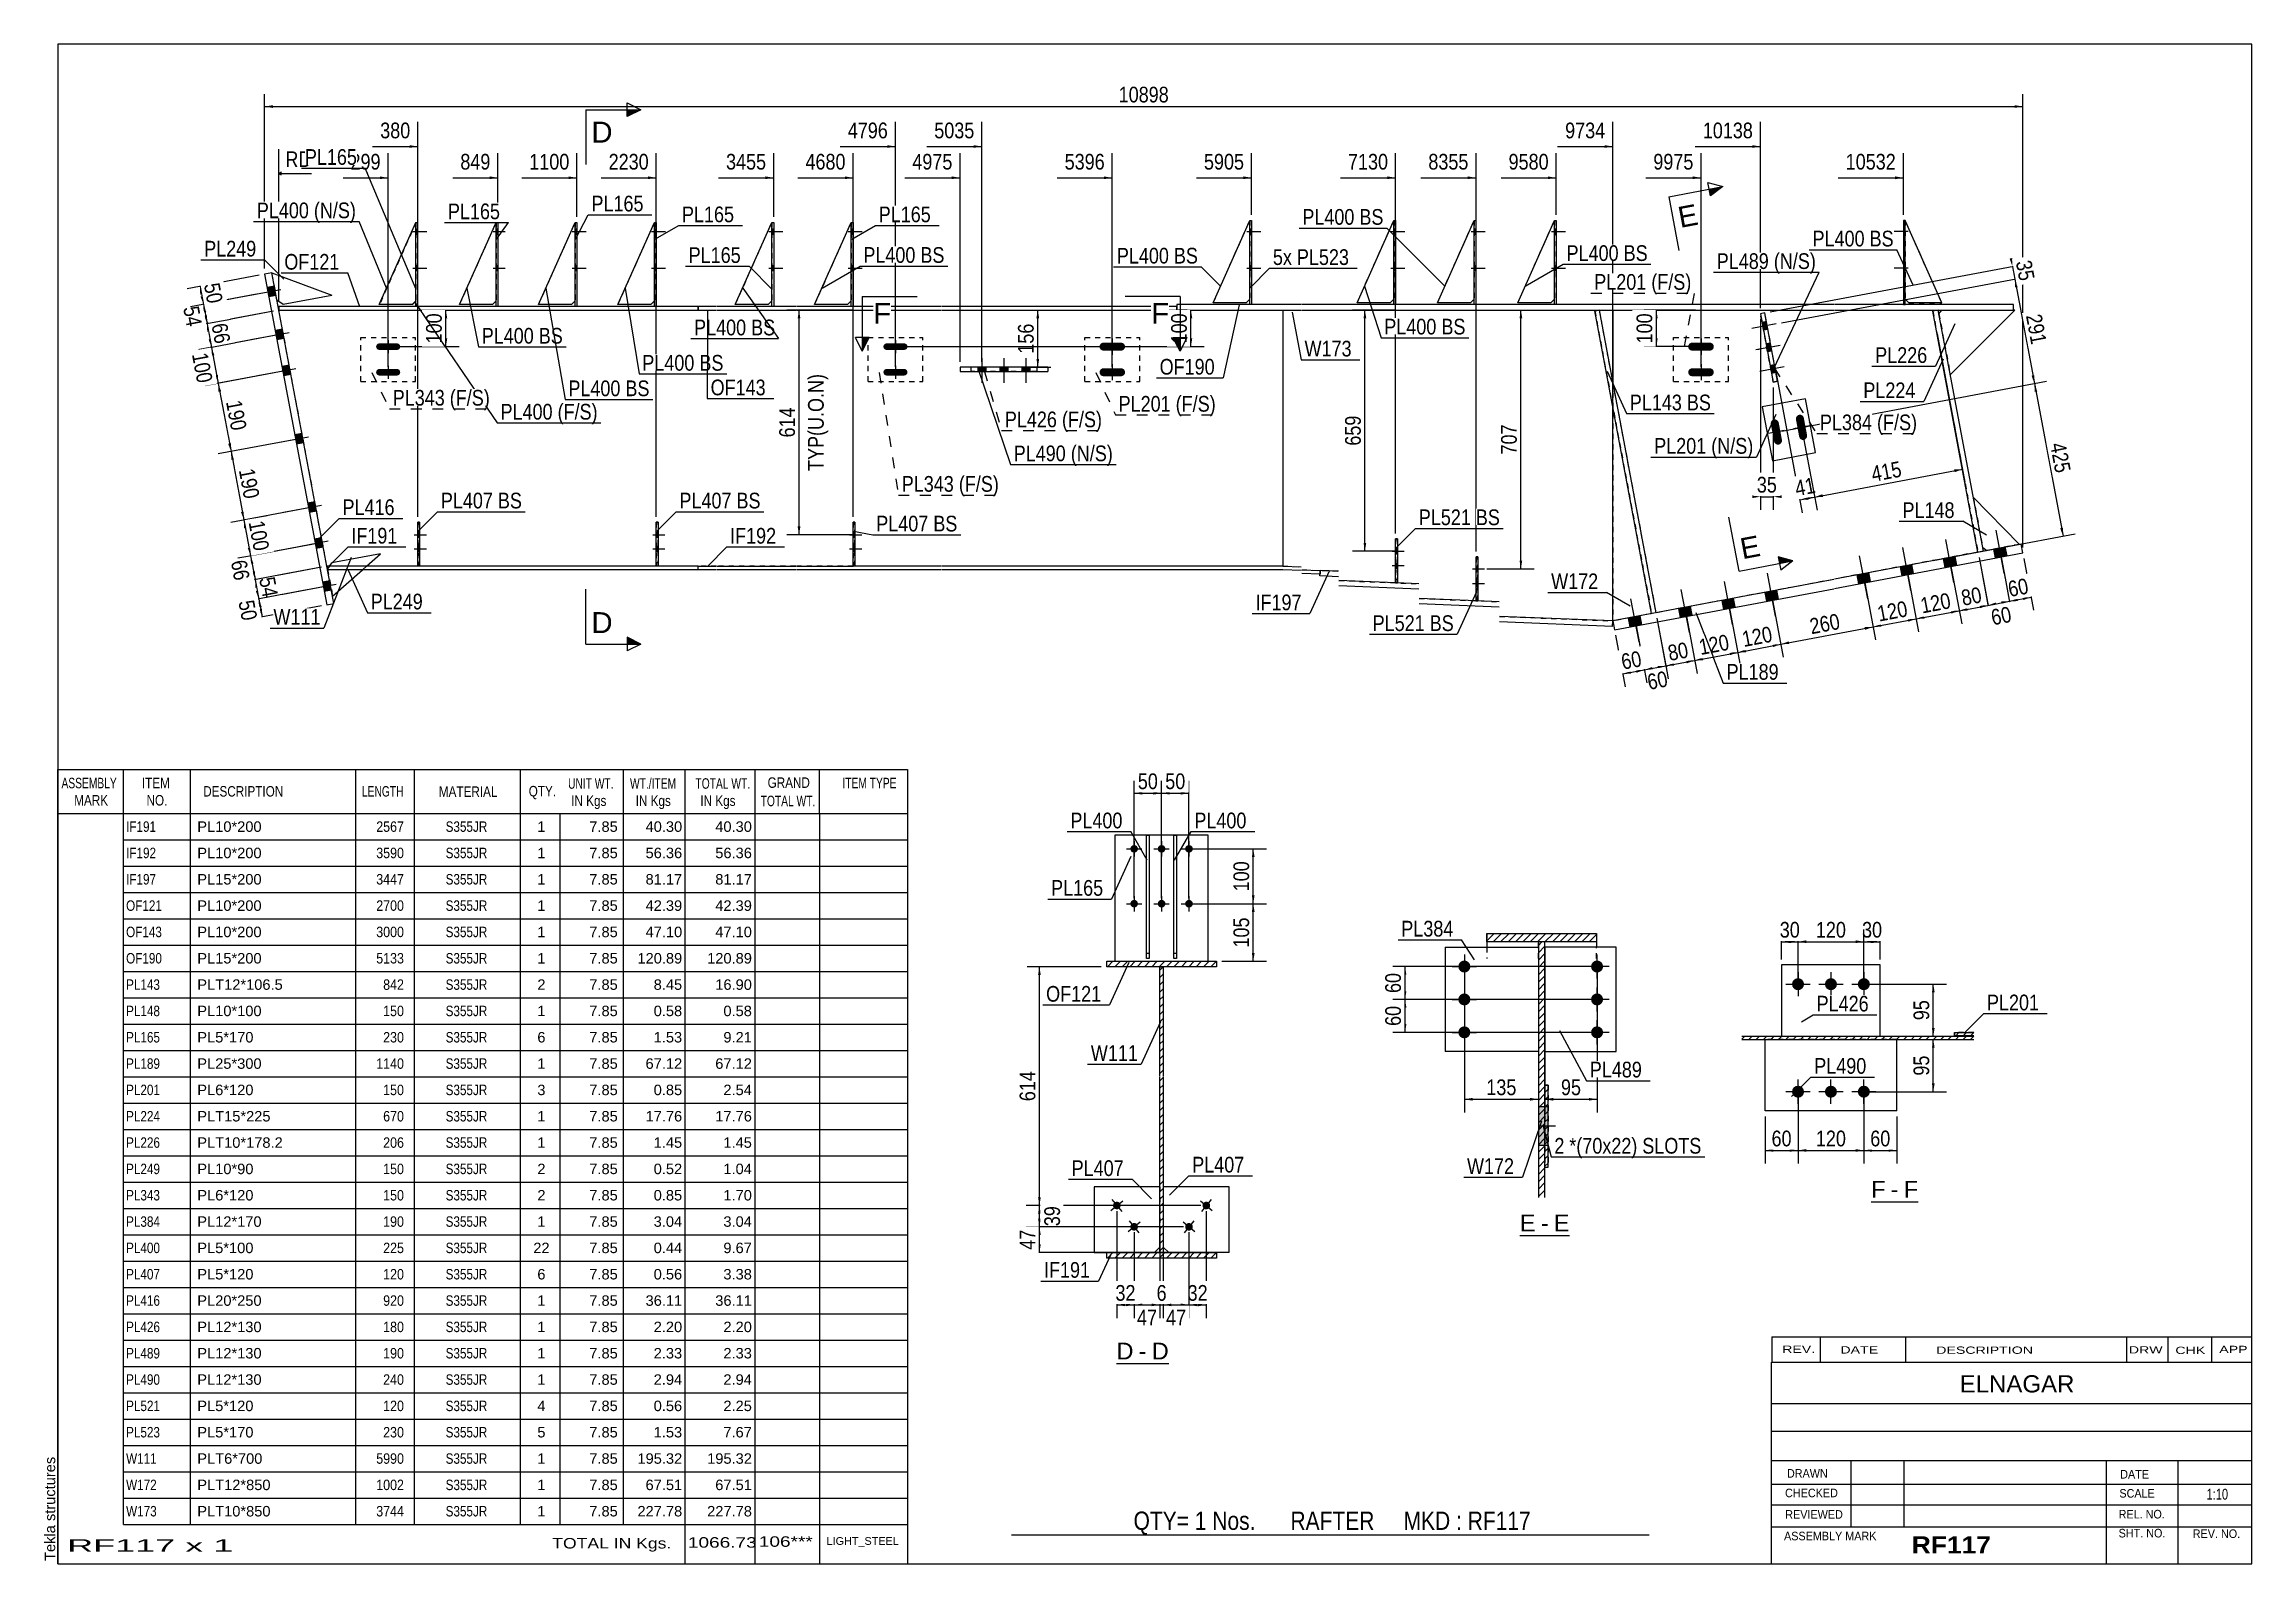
# Model space of a CAD drawing. Header units: millimetres. Extents: x -43 to 360, y -205 to 72.
import ezdxf

# ---------------------------------------------------------------- set-up
doc = ezdxf.new("R2010")
doc.units = ezdxf.units.MM
doc.linetypes.add('DXK_LINE_DOT1', pattern=[1.8814, 0.9407, -0.9407])
doc.linetypes.add('DXK_LINE_DOT2', pattern=[3.9198, 1.9599, -1.9599])
doc.styles.add('Arial', font='ARIAL.TTF', dxfattribs={"height": 0.2})
doc.styles.add('Arial Bold', font='ARIALBD.TTF', dxfattribs={"height": 0.2})
doc.styles.add('Arial Narrow', font='ARIALN.TTF', dxfattribs={"height": 0.2})

# ---------------------------------------------------------------- blocks, each defined once
blk = doc.blocks.new('Unknown-627019284-14518')
at = {"color": 5, "linetype": 'Continuous'}
for p, q in [((359.72, 71.81), (-40.28, 71.81)), ((-40.28, 71.81), (-40.28, -205.19)), ((359.72, -205.19), (359.72, 71.81)), ((-40.28, -205.19), (359.72, -205.19))]:
    blk.add_line(p, q, dxfattribs=at)
at = {"color": 174, "linetype": 'Continuous', "style": 'Arial'}
blk.add_text('Tekla structures', height=1.9102, rotation=90, dxfattribs=at).set_placement((-40.78, -204.69))
blk = doc.blocks.new('Unknown-627019284-12 - 14701')
at = {"color": 7, "linetype": 'Continuous'}
blk.add_line((152.73, -168.71), (162.24, -168.71), dxfattribs=at)
at = {"color": 0, "linetype": 'Continuous'}
blk.add_wipeout([(155.81, -167.96), (155.81, -164.76), (152.73, -164.76), (152.73, -167.96)], dxfattribs=at)
blk.add_wipeout([(158.2, -167.96), (158.2, -164.76), (156.77, -164.76), (156.77, -167.96)], dxfattribs=at)
at = {"color": 96, "linetype": 'Continuous', "style": 'Arial'}
blk.add_text('D', height=3.06, dxfattribs=at).set_placement((152.73, -167.96))
at = {"color": 0, "linetype": 'Continuous'}
blk.add_wipeout([(162.24, -167.96), (162.24, -164.76), (159.16, -164.76), (159.16, -167.96)], dxfattribs=at)
at = {"color": 96, "linetype": 'Continuous', "style": 'Arial'}
for s, p in [('D', (159.16, -167.96)), ('-', (156.77, -167.96))]:
    blk.add_text(s, height=3.06, dxfattribs=at).set_placement(p)
blk = doc.blocks.new('Unknown-627019284-13 - 19744')
at = {"color": 7, "linetype": 'Continuous'}
blk.add_line((226.27, -145.37), (235.3, -145.37), dxfattribs=at)
at = {"color": 0, "linetype": 'Continuous'}
blk.add_wipeout([(229.12, -144.62), (229.12, -141.42), (226.27, -141.42), (226.27, -144.62)], dxfattribs=at)
blk.add_wipeout([(231.5, -144.62), (231.5, -141.42), (230.08, -141.42), (230.08, -144.62)], dxfattribs=at)
at = {"color": 96, "linetype": 'Continuous', "style": 'Arial'}
blk.add_text('E', height=3.06, dxfattribs=at).set_placement((226.27, -144.62))
at = {"color": 0, "linetype": 'Continuous'}
blk.add_wipeout([(235.3, -144.62), (235.3, -141.42), (232.46, -141.42), (232.46, -144.62)], dxfattribs=at)
at = {"color": 96, "linetype": 'Continuous', "style": 'Arial'}
for s, p in [('-', (230.08, -144.62)), ('E', (232.46, -144.62))]:
    blk.add_text(s, height=3.06, dxfattribs=at).set_placement(p)
blk = doc.blocks.new('Unknown-627019284-14 - 20137')
at = {"color": 7, "linetype": 'Continuous'}
blk.add_line((290.31, -139.21), (298.86, -139.21), dxfattribs=at)
at = {"color": 0, "linetype": 'Continuous'}
blk.add_wipeout([(292.91, -138.46), (292.91, -135.26), (290.31, -135.26), (290.31, -138.46)], dxfattribs=at)
blk.add_wipeout([(295.3, -138.46), (295.3, -135.26), (293.87, -135.26), (293.87, -138.46)], dxfattribs=at)
at = {"color": 96, "linetype": 'Continuous', "style": 'Arial'}
blk.add_text('F', height=3.06, dxfattribs=at).set_placement((290.31, -138.46))
at = {"color": 0, "linetype": 'Continuous'}
blk.add_wipeout([(298.86, -138.46), (298.86, -135.26), (296.26, -135.26), (296.26, -138.46)], dxfattribs=at)
at = {"color": 96, "linetype": 'Continuous', "style": 'Arial'}
for s, p in [('F', (296.26, -138.46)), ('-', (293.87, -138.46))]:
    blk.add_text(s, height=3.06, dxfattribs=at).set_placement(p)
blk = doc.blocks.new('Part-627019284-8082 - 7994')
at = {"color": 7, "linetype": 'DXK_LINE_DOT1'}
for p, q in [((25.32, -15.33), (25.32, -23.33)), ((25.65, -15.33), (25.32, -15.33)), ((25.65, -23.33), (25.65, -15.33))]:
    blk.add_line(p, q, dxfattribs=at)
blk = doc.blocks.new('Part-627019284-8018 - 7994')
at = {"color": 2, "linetype": 'Continuous'}
for p, q in [((243.21, 23.33), (243.21, 10.01)), ((301.51, 23.33), (301.55, 23.14)), ((243.21, -33.33), (243.21, 5.68))]:
    blk.add_line(p, q, dxfattribs=at)
at = {"color": 7, "linetype": 'DXK_LINE_DOT1'}
for p, q in [((243.21, 23.33), (283.51, 23.33)), ((283.61, 23.33), (301.51, 23.33)), ((301.55, 23.14), (309.79, -20.78)), ((309.79, -20.78), (283.61, -25.7)), ((283.51, -25.76), (243.21, -33.33))]:
    blk.add_line(p, q, dxfattribs=at)
blk = doc.blocks.new('Part-627019284-8074 - 7994')
at = {"color": 2, "linetype": 'Continuous'}
for p, q in [((61.82, 24.33), (68.49, 39.33)), ((67.82, 24.33), (61.82, 24.33)), ((68.49, 25), (67.82, 24.33))]:
    blk.add_line(p, q, dxfattribs=at)
at = {"color": 7, "linetype": 'DXK_LINE_DOT1'}
blk.add_line((68.49, 39.33), (68.49, 25), dxfattribs=at)
blk = doc.blocks.new('Part-627019284-8010 - 7994')
at = {"color": 2, "linetype": 'Continuous'}
for p, q in [((8.89, -24), (8.89, -23.33)), ((25.32, -23.33), (8.89, -23.33)), ((29.52, -24), (8.89, -24)), ((29.52, -23.33), (25.65, -23.33)), ((43.92, -23.33), (29.62, -23.33)), ((43.92, -24), (29.62, -24)), ((58.39, -23.33), (44.02, -23.33)), ((58.39, -24), (44.02, -24)), ((68.82, -23.33), (58.49, -23.33)), ((73.02, -24), (58.49, -24)), ((73.02, -23.33), (69.15, -23.33)), ((76.45, -23.33), (73.12, -23.33)), ((76.45, -24), (73.12, -24)), ((76.45, -24), (76.45, -23.33))]:
    blk.add_line(p, q, dxfattribs=at)
at = {"color": 7, "linetype": 'DXK_LINE_DOT1'}
for p, q in [((25.65, -23.33), (25.32, -23.33)), ((69.15, -23.33), (68.82, -23.33))]:
    blk.add_line(p, q, dxfattribs=at)
blk = doc.blocks.new('Part-627019284-8081 - 7994')
at = {"color": 2, "linetype": 'Continuous'}
for p, q in [((32.95, 24.33), (39.62, 39.33)), ((38.95, 24.33), (32.95, 24.33)), ((39.62, 25), (38.95, 24.33))]:
    blk.add_line(p, q, dxfattribs=at)
at = {"color": 7, "linetype": 'DXK_LINE_DOT1'}
blk.add_line((39.62, 39.33), (39.62, 25), dxfattribs=at)
blk = doc.blocks.new('Part-627019284-8017 - 7994')
at = {"color": 2, "linetype": 'Continuous'}
blk.add_line((183.05, 23.33), (183.05, -23.33), dxfattribs=at)
at = {"color": 7, "linetype": 'DXK_LINE_DOT1'}
for p, q in [((183.05, 23.33), (186.39, 23.33)), ((186.49, 23.33), (193.17, 23.33)), ((193.27, 23.33), (207.82, 23.33)), ((207.92, 23.33), (222.47, 23.33)), ((222.57, 23.33), (243.21, 23.33)), ((243.21, 23.33), (243.21, -33.33)), ((183.05, -23.33), (186.39, -23.47)), ((186.49, -24), (193.17, -24.27)), ((193.27, -25.96), (207.82, -26.55)), ((207.92, -29.23), (222.47, -29.82)), ((222.57, -32.51), (243.21, -33.33))]:
    blk.add_line(p, q, dxfattribs=at)
blk = doc.blocks.new('Part-627019284-8073 - 7994')
at = {"color": 2, "linetype": 'Continuous'}
for p, q in [((68.49, 24), (68.49, 39.33)), ((68.49, 39.33), (68.82, 39.33)), ((68.82, 39.33), (68.82, 24))]:
    blk.add_line(p, q, dxfattribs=at)
at = {"color": 7, "linetype": 'DXK_LINE_DOT1'}
blk.add_line((68.82, 24), (68.49, 24), dxfattribs=at)
blk = doc.blocks.new('Part-627019284-8009 - 7994')
at = {"color": 2, "linetype": 'Continuous'}
for p, q in [((0, 24), (0, 23.33)), ((29.52, 24), (0, 24)), ((0, 23.33), (29.52, 23.33)), ((43.92, 24), (29.62, 24)), ((29.62, 23.33), (43.92, 23.33)), ((58.39, 24), (44.02, 24)), ((44.02, 23.33), (58.39, 23.33)), ((73.02, 24), (58.49, 24)), ((58.49, 23.33), (73.02, 23.33)), ((76.45, 24), (73.12, 24)), ((73.12, 23.33), (76.45, 23.33)), ((76.45, 23.33), (76.45, 24))]:
    blk.add_line(p, q, dxfattribs=at)
blk = doc.blocks.new('Part-627019284-8019 - 7994')
at = {"color": 2, "linetype": 'Continuous'}
for p, q in [((76.45, -24), (76.45, -23.33)), ((76.45, -23.33), (79.79, -23.33)), ((79.79, -24), (76.45, -24)), ((79.89, -23.33), (94.25, -23.33)), ((94.25, -24), (79.89, -24)), ((94.35, -23.33), (104.7, -23.33)), ((120.75, -24), (94.35, -24)), ((120.75, -23.33), (105.04, -23.33)), ((143.52, -23.33), (120.85, -23.33)), ((143.52, -24), (120.85, -24)), ((160.29, -23.33), (143.62, -23.33)), ((160.29, -24), (143.62, -24)), ((183.05, -23.33), (160.39, -23.33)), ((183.04, -24), (160.39, -24)), ((186.39, -24.13), (183.04, -24)), ((183.05, -23.33), (186.39, -23.47)), ((186.49, -24), (189.86, -24.13)), ((189.86, -24.13), (189.83, -24.8)), ((189.83, -24.8), (186.49, -24.67))]:
    blk.add_line(p, q, dxfattribs=at)
at = {"color": 7, "linetype": 'DXK_LINE_DOT1'}
blk.add_line((105.04, -23.33), (104.7, -23.33), dxfattribs=at)
blk = doc.blocks.new('Part-627019284-8075 - 7994')
at = {"color": 2, "linetype": 'Continuous'}
for p, q in [((68.82, -23.33), (68.82, -15.33)), ((68.82, -15.33), (69.15, -15.33)), ((69.15, -15.33), (69.15, -23.33)), ((69.15, -23.33), (68.82, -23.33))]:
    blk.add_line(p, q, dxfattribs=at)
at = {"color": 7, "linetype": 'DXK_LINE_DOT1'}
blk.add_line((68.82, -22.67), (69.15, -22.67), dxfattribs=at)
blk = doc.blocks.new('Part-627019284-8011 - 7994')
at = {"color": 2, "linetype": 'Continuous'}
for p, q in [((76.45, 24), (76.45, 23.33)), ((79.79, 24), (76.45, 24)), ((76.45, 23.33), (79.79, 23.33)), ((94.25, 24), (79.89, 24)), ((79.89, 23.33), (94.25, 23.33)), ((120.75, 24), (94.35, 24)), ((94.35, 23.33), (120.75, 23.33)), ((143.52, 24), (120.85, 24)), ((120.85, 23.33), (143.52, 23.33)), ((160.29, 24), (143.62, 24)), ((143.62, 23.33), (160.29, 23.33)), ((163.72, 24), (160.39, 24)), ((160.39, 23.33), (163.72, 23.33)), ((163.72, 23.33), (163.72, 24))]:
    blk.add_line(p, q, dxfattribs=at)
blk = doc.blocks.new('Part-627019284-8013 - 7994')
at = {"color": 2, "linetype": 'Continuous'}
for p, q in [((163.72, 24.33), (163.72, 23.33)), ((186.39, 24.33), (163.72, 24.33)), ((193.17, 24.33), (186.49, 24.33)), ((207.82, 24.33), (193.27, 24.33)), ((222.47, 24.33), (207.92, 24.33)), ((283.51, 24.33), (222.57, 24.33)), ((316.24, 24.33), (283.61, 24.33)), ((316.24, 23.33), (316.24, 24.33)), ((163.72, 23.33), (186.39, 23.33)), ((186.49, 23.33), (193.17, 23.33)), ((193.27, 23.33), (207.82, 23.33)), ((207.92, 23.33), (222.47, 23.33)), ((222.57, 23.33), (283.51, 23.33)), ((283.61, 23.33), (316.24, 23.33))]:
    blk.add_line(p, q, dxfattribs=at)
blk = doc.blocks.new('Part-627019284-8022 - 7994')
at = {"color": 2, "linetype": 'Continuous'}
for p, q in [((189.82, -25.13), (189.86, -24.13)), ((193.17, -24.27), (189.86, -24.13)), ((193.17, -25.27), (189.82, -25.13)), ((203.62, -26.38), (193.27, -25.96)), ((207.82, -27.55), (193.27, -26.96)), ((207.82, -26.55), (203.78, -26.38)), ((218.27, -29.65), (207.92, -29.23)), ((222.47, -30.82), (207.92, -30.24)), ((222.47, -29.82), (218.43, -29.66)), ((243.21, -33.33), (222.57, -32.51)), ((243.17, -34.33), (222.57, -33.51)), ((243.17, -34.33), (243.21, -33.33))]:
    blk.add_line(p, q, dxfattribs=at)
blk = doc.blocks.new('Part-627019284-8089 - 7994')
at = {"color": 2, "linetype": 'Continuous'}
for p, q in [((225.9, 24.67), (232.57, 39.67)), ((231.9, 24.67), (225.9, 24.67)), ((232.57, 25.33), (231.9, 24.67))]:
    blk.add_line(p, q, dxfattribs=at)
at = {"color": 7, "linetype": 'DXK_LINE_DOT1'}
blk.add_line((232.57, 39.67), (232.57, 25.33), dxfattribs=at)
blk = doc.blocks.new('Part-627019284-8025 - 7994')
at = {"color": 2, "linetype": 'Continuous'}
for p, q in [((302.53, 23.32), (301.55, 23.14)), ((309.79, -20.78), (301.55, 23.14)), ((310.78, -20.6), (302.53, 23.32))]:
    blk.add_line(p, q, dxfattribs=at)
at = {"color": 7, "linetype": 'DXK_LINE_DOT1'}
blk.add_line((310.78, -20.6), (309.79, -20.78), dxfattribs=at)
blk = doc.blocks.new('Part-627019284-8090 - 7994')
at = {"color": 7, "linetype": 'DXK_LINE_DOT1'}
for p, q in [((218.27, -21.66), (218.27, -29.66)), ((218.6, -21.66), (218.27, -21.66)), ((218.6, -29.66), (218.6, -21.66)), ((218.27, -29.66), (218.6, -29.66))]:
    blk.add_line(p, q, dxfattribs=at)
blk = doc.blocks.new('Part-627019284-8026 - 7994')
at = {"color": 2, "linetype": 'Continuous'}
for p, q in [((239.92, 23.19), (240.71, 23.33)), ((250.28, -32), (239.92, 23.19)), ((240.71, 23.33), (251.07, -31.86))]:
    blk.add_line(p, q, dxfattribs=at)
blk = doc.blocks.new('Part-627019284-8027 - 7994')
at = {"color": 7, "linetype": 'DXK_LINE_DOT1'}
for p, q in [((240.71, 23.33), (239.92, 23.19)), ((239.92, 23.19), (250.28, -32)), ((240.71, 23.33), (251.07, -31.86))]:
    blk.add_line(p, q, dxfattribs=at)
blk = doc.blocks.new('Part-627019284-8028 - 7994')
at = {"color": 2, "linetype": 'Continuous'}
for p, q in [((302.65, 22.68), (303.19, 23.33)), ((304.74, 11.54), (316.53, 23.33)), ((316.53, 23.33), (316.24, 23.33))]:
    blk.add_line(p, q, dxfattribs=at)
at = {"color": 7, "linetype": 'DXK_LINE_DOT1'}
for p, q in [((302.65, 22.68), (304.74, 11.54)), ((303.19, 23.33), (316.24, 23.33))]:
    blk.add_line(p, q, dxfattribs=at)
blk = doc.blocks.new('Part-627019284-8094 - 7994')
at = {"color": 2, "linetype": 'Continuous'}
for p, q in [((97.69, 24.33), (104.35, 39.33)), ((103.69, 24.33), (97.69, 24.33)), ((104.35, 25), (103.69, 24.33))]:
    blk.add_line(p, q, dxfattribs=at)
at = {"color": 7, "linetype": 'DXK_LINE_DOT1'}
blk.add_line((104.35, 39.33), (104.35, 25), dxfattribs=at)
blk = doc.blocks.new('Part-627019284-8030 - 7994')
at = {"color": 2, "linetype": 'Continuous'}
for p, q in [((317.66, -19.31), (283.61, -25.7)), ((317.96, -20.94), (317.66, -19.31)), ((283.61, -27.39), (317.96, -20.94)), ((283.51, -25.76), (243.21, -33.33)), ((243.52, -34.97), (283.51, -27.46)), ((243.21, -33.33), (243.52, -34.97))]:
    blk.add_line(p, q, dxfattribs=at)
blk = doc.blocks.new('Part-627019284-8097 - 7994')
at = {"color": 2, "linetype": 'Continuous'}
for p, q in [((104.7, -23.33), (104.7, -15.33)), ((104.7, -15.33), (105.04, -15.33)), ((105.04, -15.33), (105.04, -23.33)), ((105.04, -23.33), (104.7, -23.33))]:
    blk.add_line(p, q, dxfattribs=at)
at = {"color": 7, "linetype": 'DXK_LINE_DOT1'}
blk.add_line((104.7, -22.67), (105.04, -22.67), dxfattribs=at)
blk = doc.blocks.new('Part-627019284-8033 - 7994')
at = {"color": 2, "linetype": 'Continuous'}
for p, q in [((308.93, -10.77), (317.33, -19.37)), ((310.65, -19.94), (311.43, -20.47))]:
    blk.add_line(p, q, dxfattribs=at)
at = {"color": 7, "linetype": 'DXK_LINE_DOT1'}
for p, q in [((308.93, -10.77), (310.65, -19.94)), ((317.33, -19.37), (311.43, -20.47))]:
    blk.add_line(p, q, dxfattribs=at)
blk = doc.blocks.new('Part-627019284-8035 - 7994')
at = {"color": 7, "linetype": 'DXK_LINE_DOT1'}
for p, q in [((146.95, 10.33), (146.95, 18.33)), ((146.95, 18.33), (156.95, 18.33)), ((156.95, 10.33), (156.95, 18.33)), ((146.95, 10.33), (156.95, 10.33))]:
    blk.add_line(p, q, dxfattribs=at)
blk = doc.blocks.new('Part-627019284-8100 - 7994')
at = {"color": 7, "linetype": 'DXK_LINE_DOT1'}
for p, q in [((104.7, -15.33), (104.7, -23.33)), ((105.04, -15.33), (104.7, -15.33)), ((105.04, -23.33), (105.04, -15.33))]:
    blk.add_line(p, q, dxfattribs=at)
blk = doc.blocks.new('Part-627019284-8036 - 7994')
at = {"color": 7, "linetype": 'DXK_LINE_DOT1'}
for p, q in [((254.29, 10.33), (254.29, 18.33)), ((254.29, 18.33), (264.29, 18.33)), ((264.29, 10.33), (264.29, 18.33)), ((254.29, 10.33), (264.29, 10.33))]:
    blk.add_line(p, q, dxfattribs=at)
blk = doc.blocks.new('Part-627019284-8037 - 7994')
at = {"color": 7, "linetype": 'DXK_LINE_DOT1'}
for p, q in [((107.42, 10.33), (107.42, 18.33)), ((107.42, 18.33), (117.42, 18.33)), ((117.42, 10.33), (117.42, 18.33)), ((107.42, 10.33), (117.42, 10.33))]:
    blk.add_line(p, q, dxfattribs=at)
blk = doc.blocks.new('Part-627019284-8038 - 7994')
at = {"color": 7, "linetype": 'DXK_LINE_DOT1'}
for p, q in [((14.93, 10.33), (14.93, 18.33)), ((14.93, 18.33), (24.93, 18.33)), ((24.93, 10.33), (24.93, 18.33)), ((14.93, 10.33), (24.93, 10.33))]:
    blk.add_line(p, q, dxfattribs=at)
blk = doc.blocks.new('Part-627019284-8103 - 7994')
at = {"color": 7, "linetype": 'DXK_LINE_DOT1'}
for p, q in [((25, 39.33), (18.34, 24.33)), ((25, 39.33), (25, 25)), ((24.3, 24.33), (18.34, 24.33)), ((25, 25), (24.97, 24.97))]:
    blk.add_line(p, q, dxfattribs=at)
at = {"color": 2, "linetype": 'Continuous'}
for p, q in [((24.34, 24.33), (24.3, 24.33)), ((24.97, 24.97), (24.34, 24.33))]:
    blk.add_line(p, q, dxfattribs=at)
blk = doc.blocks.new('Part-627019284-8039 - 7994')
at = {"color": 2, "linetype": 'Continuous'}
for p, q in [((24.97, 24), (24.97, 39.33)), ((24.97, 39.33), (25.3, 39.33)), ((25.3, 39.33), (25.3, 24))]:
    blk.add_line(p, q, dxfattribs=at)
at = {"color": 7, "linetype": 'DXK_LINE_DOT1'}
blk.add_line((25.3, 24), (24.97, 24), dxfattribs=at)
blk = doc.blocks.new('Part-627019284-8104 - 7994')
at = {"color": 7, "linetype": 'DXK_LINE_DOT1'}
for p, q in [((196.6, 24.67), (203.27, 39.67)), ((202.6, 24.67), (196.6, 24.67)), ((203.27, 25.33), (202.6, 24.67))]:
    blk.add_line(p, q, dxfattribs=at)
blk = doc.blocks.new('Part-627019284-8040 - 7994')
at = {"color": 2, "linetype": 'Continuous'}
for p, q in [((54.02, 24), (54.02, 39.33)), ((54.02, 39.33), (54.35, 39.33)), ((54.35, 39.33), (54.35, 24))]:
    blk.add_line(p, q, dxfattribs=at)
at = {"color": 7, "linetype": 'DXK_LINE_DOT1'}
blk.add_line((54.35, 24), (54.02, 24), dxfattribs=at)
blk = doc.blocks.new('Part-627019284-8105 - 7994')
at = {"color": 7, "linetype": 'DXK_LINE_DOT1'}
for p, q in [((211.25, 24.67), (217.92, 39.67)), ((217.25, 24.67), (211.25, 24.67)), ((217.92, 25.33), (217.25, 24.67))]:
    blk.add_line(p, q, dxfattribs=at)
blk = doc.blocks.new('Part-627019284-8041 - 7994')
at = {"color": 2, "linetype": 'Continuous'}
for p, q in [((89.89, 24), (89.89, 39.33)), ((89.89, 39.33), (90.22, 39.33)), ((90.22, 39.33), (90.22, 24))]:
    blk.add_line(p, q, dxfattribs=at)
at = {"color": 7, "linetype": 'DXK_LINE_DOT1'}
blk.add_line((90.22, 24), (89.89, 24), dxfattribs=at)
blk = doc.blocks.new('Part-627019284-8106 - 7994')
at = {"color": 7, "linetype": 'DXK_LINE_DOT1'}
for p, q in [((61.82, 24.33), (68.49, 39.33)), ((67.82, 24.33), (61.82, 24.33)), ((68.49, 25), (67.82, 24.33))]:
    blk.add_line(p, q, dxfattribs=at)
blk = doc.blocks.new('Part-627019284-8042 - 7994')
at = {"color": 2, "linetype": 'Continuous'}
for p, q in [((104.35, 24), (104.35, 39.33)), ((104.35, 39.33), (104.69, 39.33)), ((104.69, 39.33), (104.69, 24))]:
    blk.add_line(p, q, dxfattribs=at)
at = {"color": 7, "linetype": 'DXK_LINE_DOT1'}
blk.add_line((104.69, 24), (104.35, 24), dxfattribs=at)
blk = doc.blocks.new('Part-627019284-8107 - 7994')
at = {"color": 7, "linetype": 'DXK_LINE_DOT1'}
for p, q in [((32.95, 24.33), (39.62, 39.33)), ((38.95, 24.33), (32.95, 24.33)), ((39.62, 25), (38.95, 24.33))]:
    blk.add_line(p, q, dxfattribs=at)
blk = doc.blocks.new('Part-627019284-8043 - 7994')
at = {"color": 2, "linetype": 'Continuous'}
for p, q in [((203.27, 24.33), (203.27, 39.67)), ((203.27, 39.67), (203.6, 39.67)), ((203.6, 39.67), (203.6, 24.33))]:
    blk.add_line(p, q, dxfattribs=at)
at = {"color": 7, "linetype": 'DXK_LINE_DOT1'}
blk.add_line((203.6, 24.33), (203.27, 24.33), dxfattribs=at)
blk = doc.blocks.new('Part-627019284-8044 - 7994')
at = {"color": 2, "linetype": 'Continuous'}
for p, q in [((217.92, 24.33), (217.92, 39.67)), ((217.92, 39.67), (218.25, 39.67)), ((218.25, 39.67), (218.25, 24.33))]:
    blk.add_line(p, q, dxfattribs=at)
at = {"color": 7, "linetype": 'DXK_LINE_DOT1'}
blk.add_line((218.25, 24.33), (217.92, 24.33), dxfattribs=at)
blk = doc.blocks.new('Part-627019284-8045 - 7994')
at = {"color": 2, "linetype": 'Continuous'}
for p, q in [((232.57, 24.33), (232.57, 39.67)), ((232.57, 39.67), (232.9, 39.67)), ((232.9, 39.67), (232.9, 24.33))]:
    blk.add_line(p, q, dxfattribs=at)
at = {"color": 7, "linetype": 'DXK_LINE_DOT1'}
blk.add_line((232.9, 24.33), (232.57, 24.33), dxfattribs=at)
blk = doc.blocks.new('Part-627019284-8046 - 7994')
at = {"color": 2, "linetype": 'Continuous'}
for p, q in [((296.19, 39.67), (296.18, 24.33)), ((296.52, 39.67), (296.19, 39.67)), ((296.52, 24.33), (296.52, 39.67))]:
    blk.add_line(p, q, dxfattribs=at)
at = {"color": 7, "linetype": 'DXK_LINE_DOT1'}
blk.add_line((296.18, 24.33), (296.52, 24.33), dxfattribs=at)
blk = doc.blocks.new('Part-627019284-8047 - 7994')
at = {"color": 2, "linetype": 'Continuous'}
for p, q in [((177.02, 24.33), (177.02, 39.67)), ((177.02, 39.67), (177.36, 39.67)), ((177.36, 39.67), (177.36, 24.33))]:
    blk.add_line(p, q, dxfattribs=at)
at = {"color": 7, "linetype": 'DXK_LINE_DOT1'}
blk.add_line((177.36, 24.33), (177.02, 24.33), dxfattribs=at)
blk = doc.blocks.new('Part-627019284-8048 - 7994')
at = {"color": 2, "linetype": 'Continuous'}
for p, q in [((278.33, 7.18), (270.47, 5.71)), ((270.47, 5.71), (272.32, -4.12)), ((280.18, -2.64), (278.33, 7.18)), ((272.32, -4.12), (280.18, -2.64))]:
    blk.add_line(p, q, dxfattribs=at)
blk = doc.blocks.new('Part-627019284-8049 - 7994')
at = {"color": 2, "linetype": 'Continuous'}
for p, q in [((270.92, 22.82), (270.13, 22.67)), ((270.13, 22.67), (272.47, 10.22)), ((273.26, 10.37), (270.92, 22.82)), ((272.47, 10.22), (273.26, 10.37))]:
    blk.add_line(p, q, dxfattribs=at)
blk = doc.blocks.new('Part-627019284-8050 - 7994')
at = {"color": 2, "linetype": 'Continuous'}
for p, q in [((-1.28, 30.13), (-2.59, 29.89)), ((-2.59, 29.89), (8.73, -30.39)), ((10.04, -30.15), (-1.28, 30.13)), ((8.73, -30.39), (10.04, -30.15))]:
    blk.add_line(p, q, dxfattribs=at)
blk = doc.blocks.new('Part-627019284-8053 - 7994')
at = {"color": 2, "linetype": 'Continuous'}
for p, q in [((-1.28, 30.13), (9.66, 26.08)), ((-0.35, 25.22), (0.81, 24.42)), ((0.81, 24.42), (9.66, 26.08))]:
    blk.add_line(p, q, dxfattribs=at)
at = {"color": 7, "linetype": 'DXK_LINE_DOT1'}
blk.add_line((-0.35, 25.22), (-1.28, 30.13), dxfattribs=at)
blk = doc.blocks.new('Part-627019284-8055 - 7994')
at = {"color": 7, "linetype": 'DXK_LINE_DOT1'}
for p, q in [((8.87, -23.92), (9.28, -23.33)), ((8.87, -23.92), (9.8, -28.84)), ((15.25, -24), (16, -23.33))]:
    blk.add_line(p, q, dxfattribs=at)
at = {"color": 2, "linetype": 'Continuous'}
for p, q in [((8.89, -23.9), (8.87, -23.92)), ((9.28, -23.33), (9.67, -22.76)), ((18.52, -21.09), (9.67, -22.76)), ((9.8, -28.84), (15.25, -24)), ((16, -23.33), (18.52, -21.09))]:
    blk.add_line(p, q, dxfattribs=at)
blk = doc.blocks.new('Part-627019284-8057 - 7994')
at = {"color": 2, "linetype": 'Continuous'}
for p, q in [((18.3, 24.33), (24.97, 39.33)), ((24.3, 24.33), (18.3, 24.33)), ((24.97, 25), (24.3, 24.33))]:
    blk.add_line(p, q, dxfattribs=at)
at = {"color": 7, "linetype": 'DXK_LINE_DOT1'}
blk.add_line((24.97, 39.33), (24.97, 25), dxfattribs=at)
blk = doc.blocks.new('Part-627019284-8058 - 7994')
at = {"color": 2, "linetype": 'Continuous'}
for p, q in [((25.32, -23.33), (25.32, -15.33)), ((25.32, -15.33), (25.65, -15.33)), ((25.65, -15.33), (25.65, -23.33)), ((25.65, -23.33), (25.32, -23.33))]:
    blk.add_line(p, q, dxfattribs=at)
at = {"color": 7, "linetype": 'DXK_LINE_DOT1'}
blk.add_line((25.32, -22.67), (25.65, -22.67), dxfattribs=at)
blk = doc.blocks.new('Part-627019284-8061 - 7994')
at = {"color": 2, "linetype": 'Continuous'}
for p, q in [((196.6, 24.67), (203.27, 39.67)), ((202.6, 24.67), (196.6, 24.67)), ((203.27, 25.33), (202.6, 24.67))]:
    blk.add_line(p, q, dxfattribs=at)
at = {"color": 7, "linetype": 'DXK_LINE_DOT1'}
blk.add_line((203.27, 39.67), (203.27, 25.33), dxfattribs=at)
blk = doc.blocks.new('Part-627019284-8062 - 7994')
at = {"color": 2, "linetype": 'Continuous'}
for p, q in [((203.62, -26.38), (203.62, -18.38)), ((203.62, -18.38), (203.95, -18.38)), ((203.95, -18.38), (203.95, -26.38)), ((203.95, -26.38), (203.62, -26.38))]:
    blk.add_line(p, q, dxfattribs=at)
at = {"color": 7, "linetype": 'DXK_LINE_DOT1'}
blk.add_line((203.62, -25.72), (203.95, -25.72), dxfattribs=at)
blk = doc.blocks.new('Part-627019284-8065 - 7994')
at = {"color": 2, "linetype": 'Continuous'}
for p, q in [((211.25, 24.67), (217.92, 39.67)), ((217.25, 24.67), (211.25, 24.67)), ((217.92, 25.33), (217.25, 24.67))]:
    blk.add_line(p, q, dxfattribs=at)
at = {"color": 7, "linetype": 'DXK_LINE_DOT1'}
blk.add_line((217.92, 39.67), (217.92, 25.33), dxfattribs=at)
blk = doc.blocks.new('Part-627019284-8066 - 7994')
at = {"color": 2, "linetype": 'Continuous'}
for p, q in [((218.27, -29.66), (218.27, -21.66)), ((218.27, -21.66), (218.6, -21.66)), ((218.6, -21.66), (218.6, -29.66)), ((218.6, -29.66), (218.27, -29.66))]:
    blk.add_line(p, q, dxfattribs=at)
at = {"color": 7, "linetype": 'DXK_LINE_DOT1'}
blk.add_line((218.27, -28.99), (218.6, -28.99), dxfattribs=at)
blk = doc.blocks.new('Part-627019284-8069 - 7994')
at = {"color": 7, "linetype": 'DXK_LINE_DOT1'}
for p, q in [((138.19, 12.93), (126.19, 12.93)), ((126.19, 12.93), (126.19, 12.13)), ((138.19, 12.13), (126.19, 12.13)), ((138.19, 12.93), (138.19, 12.13))]:
    blk.add_line(p, q, dxfattribs=at)
blk = doc.blocks.new('Part-627019284-8070 - 7994')
at = {"color": 2, "linetype": 'Continuous'}
for p, q in [((140.19, 12.93), (124.19, 12.93)), ((124.19, 12.93), (124.19, 12.13)), ((124.19, 12.13), (140.19, 12.13)), ((140.19, 12.93), (140.19, 12.13))]:
    blk.add_line(p, q, dxfattribs=at)
blk = doc.blocks.new('Part-627019284-8071 - 7994')
at = {"color": 7, "linetype": 'DXK_LINE_DOT1'}
for p, q in [((270.92, 22.82), (270.13, 22.67)), ((272.47, 10.22), (270.13, 22.67)), ((273.26, 10.37), (270.92, 22.82)), ((273.26, 10.37), (272.47, 10.22))]:
    blk.add_line(p, q, dxfattribs=at)
blk = doc.blocks.new('Part-627019284-8072 - 7994')
at = {"color": 2, "linetype": 'Continuous'}
for p, q in [((39.62, 24), (39.62, 39.33)), ((39.62, 39.33), (39.95, 39.33)), ((39.95, 39.33), (39.95, 24))]:
    blk.add_line(p, q, dxfattribs=at)
at = {"color": 7, "linetype": 'DXK_LINE_DOT1'}
blk.add_line((39.95, 24), (39.62, 24), dxfattribs=at)
blk = doc.blocks.new('Part-627019284-8078 - 7994')
at = {"color": 7, "linetype": 'DXK_LINE_DOT1'}
for p, q in [((68.82, -15.33), (68.82, -23.33)), ((69.15, -15.33), (68.82, -15.33)), ((69.15, -23.33), (69.15, -15.33))]:
    blk.add_line(p, q, dxfattribs=at)
blk = doc.blocks.new('Part-627019284-8085 - 7994')
at = {"color": 7, "linetype": 'DXK_LINE_DOT1'}
for p, q in [((203.62, -18.38), (203.62, -26.38)), ((203.95, -18.38), (203.62, -18.38)), ((203.95, -26.38), (203.95, -18.38)), ((203.62, -26.38), (203.95, -26.38))]:
    blk.add_line(p, q, dxfattribs=at)
blk = doc.blocks.new('Part-627019284-8088 - 7994')
at = {"color": 2, "linetype": 'Continuous'}
for p, q in [((303.18, 24.67), (296.52, 39.67)), ((297.18, 24.67), (296.52, 25.33)), ((303.18, 24.67), (297.18, 24.67))]:
    blk.add_line(p, q, dxfattribs=at)
at = {"color": 7, "linetype": 'DXK_LINE_DOT1'}
blk.add_line((296.52, 39.67), (296.52, 25.33), dxfattribs=at)
blk = doc.blocks.new('Part-627019284-8093 - 7994')
at = {"color": 2, "linetype": 'Continuous'}
for p, q in [((170.36, 24.67), (177.02, 39.67)), ((176.36, 24.67), (170.36, 24.67)), ((177.02, 25.33), (176.36, 24.67))]:
    blk.add_line(p, q, dxfattribs=at)
at = {"color": 7, "linetype": 'DXK_LINE_DOT1'}
blk.add_line((177.02, 39.67), (177.02, 25.33), dxfattribs=at)
blk = doc.blocks.new('Part-627019284-8095 - 7994')
at = {"color": 2, "linetype": 'Continuous'}
for p, q in [((83.22, 24.33), (89.89, 39.33)), ((89.22, 24.33), (83.22, 24.33)), ((89.89, 25), (89.22, 24.33))]:
    blk.add_line(p, q, dxfattribs=at)
at = {"color": 7, "linetype": 'DXK_LINE_DOT1'}
blk.add_line((89.89, 39.33), (89.89, 25), dxfattribs=at)
blk = doc.blocks.new('Part-627019284-8096 - 7994')
at = {"color": 2, "linetype": 'Continuous'}
for p, q in [((47.35, 24.33), (54.02, 39.33)), ((53.35, 24.33), (47.35, 24.33)), ((54.02, 25), (53.35, 24.33))]:
    blk.add_line(p, q, dxfattribs=at)
at = {"color": 7, "linetype": 'DXK_LINE_DOT1'}
blk.add_line((54.02, 39.33), (54.02, 25), dxfattribs=at)
blk = doc.blocks.new('Part-627019284-8108 - 7994')
at = {"color": 7, "linetype": 'DXK_LINE_DOT1'}
for p, q in [((303.18, 24.67), (296.52, 39.67)), ((296.52, 25.33), (297.18, 24.67)), ((297.18, 24.67), (303.18, 24.67))]:
    blk.add_line(p, q, dxfattribs=at)
blk = doc.blocks.new('Part-627019284-8109 - 7994')
at = {"color": 7, "linetype": 'DXK_LINE_DOT1'}
for p, q in [((225.9, 24.67), (232.57, 39.67)), ((231.9, 24.67), (225.9, 24.67)), ((232.57, 25.33), (231.9, 24.67))]:
    blk.add_line(p, q, dxfattribs=at)
blk = doc.blocks.new('Part-627019284-8110 - 7994')
at = {"color": 7, "linetype": 'DXK_LINE_DOT1'}
for p, q in [((170.36, 24.67), (177.02, 39.67)), ((176.36, 24.67), (170.36, 24.67)), ((177.02, 25.33), (176.36, 24.67))]:
    blk.add_line(p, q, dxfattribs=at)
blk = doc.blocks.new('Part-627019284-8111 - 7994')
at = {"color": 7, "linetype": 'DXK_LINE_DOT1'}
for p, q in [((97.69, 24.33), (104.35, 39.33)), ((103.69, 24.33), (97.69, 24.33)), ((104.35, 25), (103.69, 24.33))]:
    blk.add_line(p, q, dxfattribs=at)
blk = doc.blocks.new('Part-627019284-8112 - 7994')
at = {"color": 7, "linetype": 'DXK_LINE_DOT1'}
for p, q in [((83.22, 24.33), (89.89, 39.33)), ((89.22, 24.33), (83.22, 24.33)), ((89.89, 25), (89.22, 24.33))]:
    blk.add_line(p, q, dxfattribs=at)
blk = doc.blocks.new('Part-627019284-8113 - 7994')
at = {"color": 7, "linetype": 'DXK_LINE_DOT1'}
for p, q in [((47.35, 24.33), (54.02, 39.33)), ((53.35, 24.33), (47.35, 24.33)), ((54.02, 25), (53.35, 24.33))]:
    blk.add_line(p, q, dxfattribs=at)
blk = doc.blocks.new('Part-627019284-8114 - 7994')
at = {"color": 7, "linetype": 'DXK_LINE_DOT1'}
for p, q in [((8.76, -23.33), (0, 23.33)), ((0, 23.33), (29.52, 23.33)), ((29.62, 23.33), (43.92, 23.33)), ((44.02, 23.33), (58.39, 23.33)), ((58.49, 23.33), (73.02, 23.33)), ((73.12, 23.33), (79.79, 23.33)), ((79.89, 23.33), (94.25, 23.33)), ((94.35, 23.33), (120.75, 23.33)), ((120.85, 23.33), (143.52, 23.33)), ((143.62, 23.33), (160.29, 23.33)), ((160.39, 23.33), (183.05, 23.33)), ((183.05, 23.33), (183.05, -23.33)), ((25.32, -23.33), (8.89, -23.33)), ((29.52, -23.33), (25.65, -23.33)), ((43.92, -23.33), (29.62, -23.33)), ((58.39, -23.33), (44.02, -23.33)), ((68.82, -23.33), (58.49, -23.33)), ((73.02, -23.33), (69.15, -23.33)), ((79.79, -23.33), (73.12, -23.33)), ((94.25, -23.33), (79.89, -23.33)), ((104.7, -23.33), (94.35, -23.33)), ((120.75, -23.33), (105.04, -23.33)), ((143.52, -23.33), (120.85, -23.33)), ((160.29, -23.33), (143.62, -23.33)), ((183.05, -23.33), (160.39, -23.33))]:
    blk.add_line(p, q, dxfattribs=at)
at = {"color": 2, "linetype": 'Continuous'}
blk.add_line((8.89, -23.33), (8.76, -23.33), dxfattribs=at)
blk = doc.blocks.new('Bolt-627019284-8115 - 7994')
at = {"linetype": 'Continuous'}
for points in [[(22.09, 16.44), (22.13, 16.67), (22.09, 16.9), (21.96, 17.09), (21.76, 17.22), (21.53, 17.27), (18.33, 17.27), (18.1, 17.22), (17.91, 17.09), (17.78, 16.9), (17.73, 16.67), (17.78, 16.44), (17.91, 16.24), (18.1, 16.11), (18.33, 16.07), (21.53, 16.07), (21.76, 16.11), (21.96, 16.24)], [(22.09, 11.77), (22.13, 12), (22.09, 12.23), (21.96, 12.43), (21.76, 12.56), (21.53, 12.6), (18.33, 12.6), (18.1, 12.56), (17.91, 12.43), (17.78, 12.23), (17.73, 12), (17.78, 11.77), (17.91, 11.58), (18.1, 11.45), (18.33, 11.4), (21.53, 11.4), (21.76, 11.45), (21.96, 11.58)]]:
    blk.add_hatch(color=3, dxfattribs=at).paths.add_polyline_path(points)
at = {"color": 3, "linetype": 'Continuous'}
for p, q in [((18.73, 16.67), (21.13, 16.67)), ((19.93, 17.87), (19.93, 15.47)), ((19.93, 13.2), (19.93, 10.8)), ((18.73, 12), (21.13, 12))]:
    blk.add_line(p, q, dxfattribs=at)
blk = doc.blocks.new('Bolt-627019284-8116 - 7994')
at = {"linetype": 'Continuous'}
for points in [[(154.23, 16.39), (154.29, 16.67), (154.23, 16.95), (154.07, 17.19), (153.83, 17.35), (153.55, 17.4), (150.35, 17.4), (150.07, 17.35), (149.84, 17.19), (149.68, 16.95), (149.62, 16.67), (149.68, 16.39), (149.84, 16.15), (150.07, 15.99), (150.35, 15.93), (153.55, 15.93), (153.83, 15.99), (154.07, 16.15)], [(154.23, 11.72), (154.29, 12), (154.23, 12.28), (154.07, 12.52), (153.83, 12.68), (153.55, 12.73), (150.35, 12.73), (150.07, 12.68), (149.84, 12.52), (149.68, 12.28), (149.62, 12), (149.68, 11.72), (149.84, 11.48), (150.07, 11.32), (150.35, 11.27), (153.55, 11.27), (153.83, 11.32), (154.07, 11.48)]]:
    blk.add_hatch(color=3, dxfattribs=at).paths.add_polyline_path(points)
at = {"color": 3, "linetype": 'Continuous'}
for p, q in [((150.49, 16.67), (153.42, 16.67)), ((151.95, 18.13), (151.95, 15.2)), ((151.95, 13.47), (151.95, 10.53)), ((150.49, 12), (153.42, 12))]:
    blk.add_line(p, q, dxfattribs=at)
blk = doc.blocks.new('Bolt-627019284-8117 - 7994')
at = {"linetype": 'Continuous'}
for points in [[(114.57, 16.44), (114.62, 16.67), (114.57, 16.9), (114.44, 17.09), (114.25, 17.22), (114.02, 17.27), (110.82, 17.27), (110.59, 17.22), (110.4, 17.09), (110.27, 16.9), (110.22, 16.67), (110.27, 16.44), (110.4, 16.24), (110.59, 16.11), (110.82, 16.07), (114.02, 16.07), (114.25, 16.11), (114.44, 16.24)], [(114.57, 11.77), (114.62, 12), (114.57, 12.23), (114.44, 12.43), (114.25, 12.56), (114.02, 12.6), (110.82, 12.6), (110.59, 12.56), (110.4, 12.43), (110.27, 12.23), (110.22, 12), (110.27, 11.77), (110.4, 11.58), (110.59, 11.45), (110.82, 11.4), (114.02, 11.4), (114.25, 11.45), (114.44, 11.58)]]:
    blk.add_hatch(color=3, dxfattribs=at).paths.add_polyline_path(points)
at = {"color": 3, "linetype": 'Continuous'}
for p, q in [((111.22, 16.67), (113.62, 16.67)), ((112.42, 17.87), (112.42, 15.47)), ((112.42, 13.2), (112.42, 10.8)), ((111.22, 12), (113.62, 12))]:
    blk.add_line(p, q, dxfattribs=at)
blk = doc.blocks.new('Bolt-627019284-8120 - 7994')
at = {"linetype": 'Continuous'}
for points in [[(261.57, 16.39), (261.63, 16.67), (261.57, 16.95), (261.41, 17.19), (261.17, 17.35), (260.89, 17.4), (257.69, 17.4), (257.41, 17.35), (257.17, 17.19), (257.01, 16.95), (256.96, 16.67), (257.01, 16.39), (257.17, 16.15), (257.41, 15.99), (257.69, 15.93), (260.89, 15.93), (261.17, 15.99), (261.41, 16.15)], [(261.57, 11.72), (261.63, 12), (261.57, 12.28), (261.41, 12.52), (261.17, 12.68), (260.89, 12.73), (257.69, 12.73), (257.41, 12.68), (257.17, 12.52), (257.01, 12.28), (256.96, 12), (257.01, 11.72), (257.17, 11.48), (257.41, 11.32), (257.69, 11.27), (260.89, 11.27), (261.17, 11.32), (261.41, 11.48)]]:
    blk.add_hatch(color=3, dxfattribs=at).paths.add_polyline_path(points)
at = {"color": 3, "linetype": 'Continuous'}
for p, q in [((257.83, 16.67), (260.76, 16.67)), ((259.29, 18.13), (259.29, 15.2)), ((259.29, 13.47), (259.29, 10.53)), ((257.83, 12), (260.76, 12))]:
    blk.add_line(p, q, dxfattribs=at)
blk = doc.blocks.new('Bolt-627019284-8121 - 7994')
at = {"linetype": 'Continuous'}
for points in [[(277.74, 4.14), (277.47, 4.25), (277.19, 4.26), (276.92, 4.15), (276.72, 3.95), (276.6, 3.69), (276.6, 3.4), (277.19, 0.25), (277.3, -0.01), (277.5, -0.22), (277.76, -0.33), (278.05, -0.33), (278.31, -0.22), (278.52, -0.02), (278.63, 0.24), (278.63, 0.53), (278.04, 3.67), (277.94, 3.94)], [(273.15, 3.28), (272.89, 3.39), (272.6, 3.39), (272.34, 3.29), (272.13, 3.09), (272.02, 2.82), (272.02, 2.54), (272.61, -0.61), (272.71, -0.87), (272.91, -1.08), (273.18, -1.19), (273.46, -1.19), (273.73, -1.09), (273.93, -0.89), (274.04, -0.62), (274.05, -0.34), (273.46, 2.81), (273.35, 3.07)]]:
    blk.add_hatch(color=3, dxfattribs=at).paths.add_polyline_path(points)
at = {"color": 3, "linetype": 'Continuous'}
for p, q in [((274.47, 1.37), (271.59, 0.83)), ((273.3, -0.34), (272.76, 2.54)), ((279.06, 2.23), (276.18, 1.69)), ((277.89, 0.52), (277.35, 3.4))]:
    blk.add_line(p, q, dxfattribs=at)
blk = doc.blocks.new('Bolt-627019284-8122 - 7994')
at = {"linetype": 'Continuous'}
for points in [[(314.77, -19.85), (312.68, -20.24), (312.98, -21.88), (315.08, -21.49)], [(314.77, -19.85), (312.68, -20.24), (312.98, -21.88), (315.08, -21.49)], [(297.74, -23.05), (295.64, -23.44), (295.95, -25.08), (298.04, -24.68)], [(297.74, -23.05), (295.64, -23.44), (295.95, -25.08), (298.04, -24.68)], [(305.6, -21.57), (303.5, -21.96), (303.81, -23.6), (305.91, -23.21)], [(305.6, -21.57), (303.5, -21.96), (303.81, -23.6), (305.91, -23.21)], [(273.09, -27.72), (270.99, -28.12), (271.3, -29.75), (273.39, -29.36)], [(273.09, -27.72), (270.99, -28.12), (271.3, -29.75), (273.39, -29.36)], [(289.87, -24.52), (287.78, -24.92), (288.09, -26.55), (290.18, -26.16)], [(289.87, -24.52), (287.78, -24.92), (288.09, -26.55), (290.18, -26.16)], [(257.36, -30.68), (255.26, -31.07), (255.57, -32.71), (257.67, -32.31)], [(257.36, -30.68), (255.26, -31.07), (255.57, -32.71), (257.67, -32.31)], [(265.22, -29.2), (263.13, -29.59), (263.43, -31.23), (265.53, -30.84)], [(265.22, -29.2), (263.13, -29.59), (263.43, -31.23), (265.53, -30.84)], [(248.19, -32.4), (246.09, -32.79), (246.4, -34.43), (248.49, -34.04)], [(248.19, -32.4), (246.09, -32.79), (246.4, -34.43), (248.49, -34.04)]]:
    blk.add_hatch(color=3, dxfattribs=at).paths.add_polyline_path(points)
at = {"color": 3, "linetype": 'Continuous'}
for p, q in [((297.55, -27.81), (296.07, -19.97)), ((297.55, -27.81), (296.07, -19.97)), ((305.41, -26.34), (303.94, -18.49)), ((305.41, -26.34), (303.94, -18.49)), ((314.58, -24.61), (313.11, -16.77)), ((314.58, -24.61), (313.11, -16.77)), ((315.08, -21.49), (314.77, -19.85)), ((315.08, -21.49), (314.77, -19.85)), ((289.68, -29.29), (288.21, -21.44)), ((289.68, -29.29), (288.21, -21.44)), ((295.95, -25.08), (295.64, -23.44)), ((295.95, -25.08), (295.64, -23.44)), ((298.04, -24.68), (297.74, -23.05)), ((298.04, -24.68), (297.74, -23.05)), ((303.81, -23.6), (303.5, -21.96)), ((303.81, -23.6), (303.5, -21.96)), ((305.91, -23.21), (305.6, -21.57)), ((305.91, -23.21), (305.6, -21.57)), ((312.98, -21.88), (312.68, -20.24)), ((312.98, -21.88), (312.68, -20.24)), ((257.17, -35.44), (255.7, -27.6)), ((257.17, -35.44), (255.7, -27.6)), ((265.03, -33.97), (263.56, -26.12)), ((265.03, -33.97), (263.56, -26.12)), ((271.3, -29.75), (270.99, -28.12)), ((271.3, -29.75), (270.99, -28.12)), ((272.9, -32.49), (271.42, -24.64)), ((272.9, -32.49), (271.42, -24.64)), ((273.39, -29.36), (273.09, -27.72)), ((273.39, -29.36), (273.09, -27.72)), ((288.09, -26.55), (287.78, -24.92)), ((288.09, -26.55), (287.78, -24.92)), ((290.18, -26.16), (289.87, -24.52)), ((290.18, -26.16), (289.87, -24.52)), ((248, -37.17), (246.52, -29.32)), ((248, -37.17), (246.52, -29.32)), ((255.57, -32.71), (255.26, -31.07)), ((255.57, -32.71), (255.26, -31.07)), ((257.67, -32.31), (257.36, -30.68)), ((257.67, -32.31), (257.36, -30.68)), ((263.43, -31.23), (263.13, -29.59)), ((263.43, -31.23), (263.13, -29.59)), ((265.53, -30.84), (265.22, -29.2)), ((265.53, -30.84), (265.22, -29.2)), ((246.4, -34.43), (246.09, -32.79)), ((246.4, -34.43), (246.09, -32.79)), ((248.49, -34.04), (248.19, -32.4)), ((248.49, -34.04), (248.19, -32.4))]:
    blk.add_line(p, q, dxfattribs=at)
blk = doc.blocks.new('Bolt-627019284-8129 - 7994')
at = {"linetype": 'Continuous'}
for points in [[(25.3, 37.2), (25.3, 38.13), (24.97, 38.13), (24.97, 37.2)], [(25.3, 37.2), (25.3, 38.13), (24.97, 38.13), (24.97, 37.2)], [(25.3, 37.2), (25.3, 38.13), (24.97, 38.13), (24.97, 37.2)], [(25.3, 30.53), (25.3, 31.47), (24.97, 31.47), (24.97, 30.53)], [(25.3, 30.53), (25.3, 31.47), (24.97, 31.47), (24.97, 30.53)], [(25.3, 30.53), (25.3, 31.47), (24.97, 31.47), (24.97, 30.53)]]:
    blk.add_hatch(color=3, dxfattribs=at).paths.add_polyline_path(points)
at = {"color": 3, "linetype": 'Continuous'}
for p, q in [((24.44, 37.67), (26.97, 37.67)), ((24.44, 37.67), (26.97, 37.67)), ((24.44, 37.67), (26.97, 37.67)), ((24.97, 38.13), (25.3, 38.13)), ((24.97, 38.13), (25.3, 38.13)), ((24.97, 38.13), (25.3, 38.13)), ((24.97, 37.2), (25.3, 37.2)), ((24.97, 37.2), (25.3, 37.2)), ((24.97, 37.2), (25.3, 37.2)), ((24.44, 31), (26.97, 31)), ((24.44, 31), (26.97, 31)), ((24.44, 31), (26.97, 31)), ((24.97, 31.47), (25.3, 31.47)), ((24.97, 31.47), (25.3, 31.47)), ((24.97, 31.47), (25.3, 31.47)), ((24.97, 30.53), (25.3, 30.53)), ((24.97, 30.53), (25.3, 30.53)), ((24.97, 30.53), (25.3, 30.53))]:
    blk.add_line(p, q, dxfattribs=at)
blk = doc.blocks.new('Bolt-627019284-8130 - 7994')
at = {"linetype": 'Continuous'}
for points in [[(54.35, 37.2), (54.35, 38.13), (54.02, 38.13), (54.02, 37.2)], [(54.35, 37.2), (54.35, 38.13), (54.02, 38.13), (54.02, 37.2)], [(54.35, 37.2), (54.35, 38.13), (54.02, 38.13), (54.02, 37.2)], [(54.35, 30.53), (54.35, 31.47), (54.02, 31.47), (54.02, 30.53)], [(54.35, 30.53), (54.35, 31.47), (54.02, 31.47), (54.02, 30.53)], [(54.35, 30.53), (54.35, 31.47), (54.02, 31.47), (54.02, 30.53)]]:
    blk.add_hatch(color=3, dxfattribs=at).paths.add_polyline_path(points)
at = {"color": 3, "linetype": 'Continuous'}
for p, q in [((53.49, 37.67), (56.02, 37.67)), ((53.49, 37.67), (56.02, 37.67)), ((53.49, 37.67), (56.02, 37.67)), ((54.02, 38.13), (54.35, 38.13)), ((54.02, 38.13), (54.35, 38.13)), ((54.02, 38.13), (54.35, 38.13)), ((54.02, 37.2), (54.35, 37.2)), ((54.02, 37.2), (54.35, 37.2)), ((54.02, 37.2), (54.35, 37.2)), ((53.49, 31), (56.02, 31)), ((53.49, 31), (56.02, 31)), ((53.49, 31), (56.02, 31)), ((54.02, 31.47), (54.35, 31.47)), ((54.02, 31.47), (54.35, 31.47)), ((54.02, 31.47), (54.35, 31.47)), ((54.02, 30.53), (54.35, 30.53)), ((54.02, 30.53), (54.35, 30.53)), ((54.02, 30.53), (54.35, 30.53))]:
    blk.add_line(p, q, dxfattribs=at)
blk = doc.blocks.new('Bolt-627019284-8131 - 7994')
at = {"linetype": 'Continuous'}
for points in [[(90.22, 37.2), (90.22, 38.13), (89.89, 38.13), (89.89, 37.2)], [(90.22, 37.2), (90.22, 38.13), (89.89, 38.13), (89.89, 37.2)], [(90.22, 37.2), (90.22, 38.13), (89.89, 38.13), (89.89, 37.2)], [(90.22, 30.53), (90.22, 31.47), (89.89, 31.47), (89.89, 30.53)], [(90.22, 30.53), (90.22, 31.47), (89.89, 31.47), (89.89, 30.53)], [(90.22, 30.53), (90.22, 31.47), (89.89, 31.47), (89.89, 30.53)]]:
    blk.add_hatch(color=3, dxfattribs=at).paths.add_polyline_path(points)
at = {"color": 3, "linetype": 'Continuous'}
for p, q in [((89.35, 37.67), (91.89, 37.67)), ((89.35, 37.67), (91.89, 37.67)), ((89.35, 37.67), (91.89, 37.67)), ((89.89, 38.13), (90.22, 38.13)), ((89.89, 38.13), (90.22, 38.13)), ((89.89, 38.13), (90.22, 38.13)), ((89.89, 37.2), (90.22, 37.2)), ((89.89, 37.2), (90.22, 37.2)), ((89.89, 37.2), (90.22, 37.2)), ((89.35, 31), (91.89, 31)), ((89.35, 31), (91.89, 31)), ((89.35, 31), (91.89, 31)), ((89.89, 31.47), (90.22, 31.47)), ((89.89, 31.47), (90.22, 31.47)), ((89.89, 31.47), (90.22, 31.47)), ((89.89, 30.53), (90.22, 30.53)), ((89.89, 30.53), (90.22, 30.53)), ((89.89, 30.53), (90.22, 30.53))]:
    blk.add_line(p, q, dxfattribs=at)
blk = doc.blocks.new('Bolt-627019284-8132 - 7994')
at = {"linetype": 'Continuous'}
for points in [[(104.69, 37.2), (104.69, 38.13), (104.35, 38.13), (104.35, 37.2)], [(104.69, 37.2), (104.69, 38.13), (104.35, 38.13), (104.35, 37.2)], [(104.69, 37.2), (104.69, 38.13), (104.35, 38.13), (104.35, 37.2)], [(104.69, 30.53), (104.69, 31.47), (104.35, 31.47), (104.35, 30.53)], [(104.69, 30.53), (104.69, 31.47), (104.35, 31.47), (104.35, 30.53)], [(104.69, 30.53), (104.69, 31.47), (104.35, 31.47), (104.35, 30.53)]]:
    blk.add_hatch(color=3, dxfattribs=at).paths.add_polyline_path(points)
at = {"color": 3, "linetype": 'Continuous'}
for p, q in [((103.82, 37.67), (106.35, 37.67)), ((103.82, 37.67), (106.35, 37.67)), ((103.82, 37.67), (106.35, 37.67)), ((104.35, 38.13), (104.69, 38.13)), ((104.35, 38.13), (104.69, 38.13)), ((104.35, 38.13), (104.69, 38.13)), ((104.35, 37.2), (104.69, 37.2)), ((104.35, 37.2), (104.69, 37.2)), ((104.35, 37.2), (104.69, 37.2)), ((103.82, 31), (106.35, 31)), ((103.82, 31), (106.35, 31)), ((103.82, 31), (106.35, 31)), ((104.35, 31.47), (104.69, 31.47)), ((104.35, 31.47), (104.69, 31.47)), ((104.35, 31.47), (104.69, 31.47)), ((104.35, 30.53), (104.69, 30.53)), ((104.35, 30.53), (104.69, 30.53)), ((104.35, 30.53), (104.69, 30.53))]:
    blk.add_line(p, q, dxfattribs=at)
blk = doc.blocks.new('Bolt-627019284-8133 - 7994')
at = {"linetype": 'Continuous'}
for points in [[(203.6, 37.2), (203.6, 38.13), (203.27, 38.13), (203.27, 37.2)], [(203.6, 37.2), (203.6, 38.13), (203.27, 38.13), (203.27, 37.2)], [(203.6, 37.2), (203.6, 38.13), (203.27, 38.13), (203.27, 37.2)], [(203.6, 30.53), (203.6, 31.47), (203.27, 31.47), (203.27, 30.53)], [(203.6, 30.53), (203.6, 31.47), (203.27, 31.47), (203.27, 30.53)], [(203.6, 30.53), (203.6, 31.47), (203.27, 31.47), (203.27, 30.53)]]:
    blk.add_hatch(color=3, dxfattribs=at).paths.add_polyline_path(points)
at = {"color": 3, "linetype": 'Continuous'}
for p, q in [((202.73, 37.67), (205.27, 37.67)), ((202.73, 37.67), (205.27, 37.67)), ((202.73, 37.67), (205.27, 37.67)), ((203.27, 38.13), (203.6, 38.13)), ((203.27, 38.13), (203.6, 38.13)), ((203.27, 38.13), (203.6, 38.13)), ((203.27, 37.2), (203.6, 37.2)), ((203.27, 37.2), (203.6, 37.2)), ((203.27, 37.2), (203.6, 37.2)), ((202.73, 31), (205.27, 31)), ((202.73, 31), (205.27, 31)), ((202.73, 31), (205.27, 31)), ((203.27, 31.47), (203.6, 31.47)), ((203.27, 31.47), (203.6, 31.47)), ((203.27, 31.47), (203.6, 31.47)), ((203.27, 30.53), (203.6, 30.53)), ((203.27, 30.53), (203.6, 30.53)), ((203.27, 30.53), (203.6, 30.53))]:
    blk.add_line(p, q, dxfattribs=at)
blk = doc.blocks.new('Bolt-627019284-8134 - 7994')
at = {"linetype": 'Continuous'}
for points in [[(218.25, 37.2), (218.25, 38.13), (217.92, 38.13), (217.92, 37.2)], [(218.25, 37.2), (218.25, 38.13), (217.92, 38.13), (217.92, 37.2)], [(218.25, 37.2), (218.25, 38.13), (217.92, 38.13), (217.92, 37.2)], [(218.25, 30.53), (218.25, 31.47), (217.92, 31.47), (217.92, 30.53)], [(218.25, 30.53), (218.25, 31.47), (217.92, 31.47), (217.92, 30.53)], [(218.25, 30.53), (218.25, 31.47), (217.92, 31.47), (217.92, 30.53)]]:
    blk.add_hatch(color=3, dxfattribs=at).paths.add_polyline_path(points)
at = {"color": 3, "linetype": 'Continuous'}
for p, q in [((217.38, 37.67), (219.92, 37.67)), ((217.38, 37.67), (219.92, 37.67)), ((217.38, 37.67), (219.92, 37.67)), ((217.92, 38.13), (218.25, 38.13)), ((217.92, 38.13), (218.25, 38.13)), ((217.92, 38.13), (218.25, 38.13)), ((217.92, 37.2), (218.25, 37.2)), ((217.92, 37.2), (218.25, 37.2)), ((217.92, 37.2), (218.25, 37.2)), ((217.38, 31), (219.92, 31)), ((217.38, 31), (219.92, 31)), ((217.38, 31), (219.92, 31)), ((217.92, 31.47), (218.25, 31.47)), ((217.92, 31.47), (218.25, 31.47)), ((217.92, 31.47), (218.25, 31.47)), ((217.92, 30.53), (218.25, 30.53)), ((217.92, 30.53), (218.25, 30.53)), ((217.92, 30.53), (218.25, 30.53))]:
    blk.add_line(p, q, dxfattribs=at)
blk = doc.blocks.new('Bolt-627019284-8135 - 7994')
at = {"linetype": 'Continuous'}
for points in [[(232.9, 37.2), (232.9, 38.13), (232.57, 38.13), (232.57, 37.2)], [(232.9, 37.2), (232.9, 38.13), (232.57, 38.13), (232.57, 37.2)], [(232.9, 37.2), (232.9, 38.13), (232.57, 38.13), (232.57, 37.2)], [(232.9, 30.53), (232.9, 31.47), (232.57, 31.47), (232.57, 30.53)], [(232.9, 30.53), (232.9, 31.47), (232.57, 31.47), (232.57, 30.53)], [(232.9, 30.53), (232.9, 31.47), (232.57, 31.47), (232.57, 30.53)]]:
    blk.add_hatch(color=3, dxfattribs=at).paths.add_polyline_path(points)
at = {"color": 3, "linetype": 'Continuous'}
for p, q in [((232.03, 37.67), (234.57, 37.67)), ((232.03, 37.67), (234.57, 37.67)), ((232.03, 37.67), (234.57, 37.67)), ((232.57, 38.13), (232.9, 38.13)), ((232.57, 38.13), (232.9, 38.13)), ((232.57, 38.13), (232.9, 38.13)), ((232.57, 37.2), (232.9, 37.2)), ((232.57, 37.2), (232.9, 37.2)), ((232.57, 37.2), (232.9, 37.2)), ((232.03, 31), (234.57, 31)), ((232.03, 31), (234.57, 31)), ((232.03, 31), (234.57, 31)), ((232.57, 31.47), (232.9, 31.47)), ((232.57, 31.47), (232.9, 31.47)), ((232.57, 31.47), (232.9, 31.47)), ((232.57, 30.53), (232.9, 30.53)), ((232.57, 30.53), (232.9, 30.53)), ((232.57, 30.53), (232.9, 30.53))]:
    blk.add_line(p, q, dxfattribs=at)
blk = doc.blocks.new('Bolt-627019284-8136 - 7994')
at = {"linetype": 'Continuous'}
for points in [[(296.52, 37.2), (296.52, 38.13), (296.19, 38.13), (296.19, 37.2)], [(296.52, 37.2), (296.52, 38.13), (296.19, 38.13), (296.19, 37.2)], [(296.52, 37.2), (296.52, 38.13), (296.19, 38.13), (296.19, 37.2)], [(296.52, 30.53), (296.52, 31.47), (296.18, 31.47), (296.18, 30.53)], [(296.52, 30.53), (296.52, 31.47), (296.18, 31.47), (296.18, 30.53)], [(296.52, 30.53), (296.52, 31.47), (296.18, 31.47), (296.18, 30.53)]]:
    blk.add_hatch(color=3, dxfattribs=at).paths.add_polyline_path(points)
at = {"color": 3, "linetype": 'Continuous'}
for p, q in [((297.05, 37.67), (294.52, 37.67)), ((297.05, 37.67), (294.52, 37.67)), ((297.05, 37.67), (294.52, 37.67)), ((296.52, 38.13), (296.19, 38.13)), ((296.52, 38.13), (296.19, 38.13)), ((296.52, 38.13), (296.19, 38.13)), ((296.52, 37.2), (296.19, 37.2)), ((296.52, 37.2), (296.19, 37.2)), ((296.52, 37.2), (296.19, 37.2)), ((297.05, 31), (294.52, 31)), ((297.05, 31), (294.52, 31)), ((297.05, 31), (294.52, 31)), ((296.52, 31.47), (296.18, 31.47)), ((296.52, 31.47), (296.18, 31.47)), ((296.52, 31.47), (296.18, 31.47)), ((296.52, 30.53), (296.18, 30.53)), ((296.52, 30.53), (296.18, 30.53)), ((296.52, 30.53), (296.18, 30.53))]:
    blk.add_line(p, q, dxfattribs=at)
blk = doc.blocks.new('Bolt-627019284-8137 - 7994')
at = {"linetype": 'Continuous'}
for points in [[(177.36, 37.2), (177.36, 38.13), (177.02, 38.13), (177.02, 37.2)], [(177.36, 37.2), (177.36, 38.13), (177.02, 38.13), (177.02, 37.2)], [(177.36, 37.2), (177.36, 38.13), (177.02, 38.13), (177.02, 37.2)], [(177.36, 30.53), (177.36, 31.47), (177.02, 31.47), (177.02, 30.53)], [(177.36, 30.53), (177.36, 31.47), (177.02, 31.47), (177.02, 30.53)], [(177.36, 30.53), (177.36, 31.47), (177.02, 31.47), (177.02, 30.53)]]:
    blk.add_hatch(color=3, dxfattribs=at).paths.add_polyline_path(points)
at = {"color": 3, "linetype": 'Continuous'}
for p, q in [((176.49, 37.67), (179.02, 37.67)), ((176.49, 37.67), (179.02, 37.67)), ((176.49, 37.67), (179.02, 37.67)), ((177.02, 38.13), (177.36, 38.13)), ((177.02, 38.13), (177.36, 38.13)), ((177.02, 38.13), (177.36, 38.13)), ((177.02, 37.2), (177.36, 37.2)), ((177.02, 37.2), (177.36, 37.2)), ((177.02, 37.2), (177.36, 37.2)), ((176.49, 31), (179.02, 31)), ((176.49, 31), (179.02, 31)), ((176.49, 31), (179.02, 31)), ((177.02, 31.47), (177.36, 31.47)), ((177.02, 31.47), (177.36, 31.47)), ((177.02, 31.47), (177.36, 31.47)), ((177.02, 30.53), (177.36, 30.53)), ((177.02, 30.53), (177.36, 30.53)), ((177.02, 30.53), (177.36, 30.53))]:
    blk.add_line(p, q, dxfattribs=at)
blk = doc.blocks.new('Bolt-627019284-8139 - 7994')
at = {"linetype": 'Continuous'}
for points in [[(271.49, 19.8), (271.21, 21.25), (270.43, 21.1), (270.7, 19.66)], [(272.22, 15.87), (271.95, 17.31), (271.17, 17.17), (271.44, 15.73)], [(272.96, 11.94), (272.69, 13.38), (271.91, 13.24), (272.18, 11.79)]]:
    blk.add_hatch(color=3, dxfattribs=at).paths.add_polyline_path(points)
at = {"color": 3, "linetype": 'Continuous'}
for p, q in [((272.99, 20.83), (268.53, 20)), ((271.21, 21.25), (270.43, 21.1)), ((273.73, 16.9), (269.27, 16.06)), ((271.49, 19.8), (270.7, 19.66)), ((271.95, 17.31), (271.17, 17.17)), ((274.46, 12.97), (270.01, 12.13)), ((272.22, 15.87), (271.44, 15.73)), ((272.69, 13.38), (271.91, 13.24)), ((272.96, 11.94), (272.18, 11.79))]:
    blk.add_line(p, q, dxfattribs=at)
blk = doc.blocks.new('Bolt-627019284-8140 - 7994')
at = {"linetype": 'Continuous'}
for points in [[(-2.13, 27.46), (-1.81, 25.76), (-0.5, 26), (-0.82, 27.71)], [(-2.13, 27.46), (-1.81, 25.76), (-0.5, 26), (-0.82, 27.71)], [(-0.66, 19.6), (-0.34, 17.9), (0.98, 18.14), (0.66, 19.84)], [(-0.66, 19.6), (-0.34, 17.9), (0.98, 18.14), (0.66, 19.84)], [(0.58, 13.05), (0.9, 11.34), (2.21, 11.59), (1.89, 13.29)], [(0.58, 13.05), (0.9, 11.34), (2.21, 11.59), (1.89, 13.29)], [(2.91, 0.6), (3.23, -1.11), (4.54, -0.86), (4.22, 0.84)], [(2.91, 0.6), (3.23, -1.11), (4.54, -0.86), (4.22, 0.84)], [(5.25, -11.85), (5.57, -13.56), (6.88, -13.31), (6.56, -11.61)], [(5.25, -11.85), (5.57, -13.56), (6.88, -13.31), (6.56, -11.61)], [(6.48, -18.4), (6.8, -20.11), (8.11, -19.86), (7.79, -18.16)], [(6.48, -18.4), (6.8, -20.11), (8.11, -19.86), (7.79, -18.16)], [(7.96, -26.27), (8.28, -27.97), (9.59, -27.72), (9.27, -26.02)], [(7.96, -26.27), (8.28, -27.97), (9.59, -27.72), (9.27, -26.02)]]:
    blk.add_hatch(color=3, dxfattribs=at).paths.add_polyline_path(points)
at = {"color": 3, "linetype": 'Continuous'}
for p, q in [((0.38, 27.05), (-6.56, 25.75)), ((0.38, 27.05), (-6.56, 25.75)), ((-0.82, 27.71), (-2.13, 27.46)), ((-0.82, 27.71), (-2.13, 27.46)), ((-0.5, 26), (-1.81, 25.76)), ((-0.5, 26), (-1.81, 25.76)), ((1.86, 19.19), (-5.08, 17.89)), ((1.86, 19.19), (-5.08, 17.89)), ((0.66, 19.84), (-0.66, 19.6)), ((0.66, 19.84), (-0.66, 19.6)), ((0.98, 18.14), (-0.34, 17.9)), ((0.98, 18.14), (-0.34, 17.9)), ((3.09, 12.64), (-3.85, 11.33)), ((3.09, 12.64), (-3.85, 11.33)), ((1.89, 13.29), (0.58, 13.05)), ((1.89, 13.29), (0.58, 13.05)), ((2.21, 11.59), (0.9, 11.34)), ((2.21, 11.59), (0.9, 11.34)), ((5.43, 0.19), (-1.51, -1.12)), ((5.43, 0.19), (-1.51, -1.12)), ((4.22, 0.84), (2.91, 0.6)), ((4.22, 0.84), (2.91, 0.6)), ((4.54, -0.86), (3.23, -1.11)), ((4.54, -0.86), (3.23, -1.11)), ((6.56, -11.61), (5.25, -11.85)), ((6.56, -11.61), (5.25, -11.85)), ((7.76, -12.26), (0.82, -13.56)), ((7.76, -12.26), (0.82, -13.56)), ((6.88, -13.31), (5.57, -13.56)), ((6.88, -13.31), (5.57, -13.56)), ((8.99, -18.81), (2.06, -20.12)), ((8.99, -18.81), (2.06, -20.12)), ((7.79, -18.16), (6.48, -18.4)), ((7.79, -18.16), (6.48, -18.4)), ((8.11, -19.86), (6.8, -20.11)), ((8.11, -19.86), (6.8, -20.11)), ((10.47, -26.68), (3.53, -27.98)), ((10.47, -26.68), (3.53, -27.98)), ((9.27, -26.02), (7.96, -26.27)), ((9.27, -26.02), (7.96, -26.27)), ((9.59, -27.72), (8.28, -27.97)), ((9.59, -27.72), (8.28, -27.97))]:
    blk.add_line(p, q, dxfattribs=at)
blk = doc.blocks.new('Bolt-627019284-8143 - 7994')
at = {"linetype": 'Continuous'}
for points in [[(25.65, -18.08), (25.65, -17.15), (25.32, -17.15), (25.32, -18.08)], [(25.65, -20.67), (25.65, -19.73), (25.32, -19.73), (25.32, -20.67)]]:
    blk.add_hatch(color=3, dxfattribs=at).paths.add_polyline_path(points)
at = {"color": 3, "linetype": 'Continuous'}
for p, q in [((24.69, -17.61), (26.89, -17.61)), ((25.32, -17.15), (25.65, -17.15)), ((25.32, -18.08), (25.65, -18.08)), ((25.32, -19.73), (25.65, -19.73)), ((24.69, -20.2), (26.89, -20.2)), ((25.32, -20.67), (25.65, -20.67))]:
    blk.add_line(p, q, dxfattribs=at)
blk = doc.blocks.new('Bolt-627019284-8146 - 7994')
at = {"linetype": 'Continuous'}
for points in [[(203.95, -21.07), (203.95, -20.14), (203.62, -20.14), (203.62, -21.07)], [(203.95, -23.72), (203.95, -22.78), (203.62, -22.78), (203.62, -23.72)]]:
    blk.add_hatch(color=3, dxfattribs=at).paths.add_polyline_path(points)
at = {"color": 3, "linetype": 'Continuous'}
for p, q in [((202.98, -20.6), (205.18, -20.6)), ((202.98, -23.25), (205.18, -23.25)), ((203.62, -20.14), (203.95, -20.14)), ((203.62, -21.07), (203.95, -21.07)), ((203.62, -22.78), (203.95, -22.78)), ((203.62, -23.72), (203.95, -23.72))]:
    blk.add_line(p, q, dxfattribs=at)
blk = doc.blocks.new('Bolt-627019284-8149 - 7994')
at = {"linetype": 'Continuous'}
for points in [[(218.6, -24.29), (218.6, -23.35), (218.27, -23.35), (218.27, -24.29)], [(218.6, -26.99), (218.6, -26.06), (218.27, -26.06), (218.27, -26.99)]]:
    blk.add_hatch(color=3, dxfattribs=at).paths.add_polyline_path(points)
at = {"color": 3, "linetype": 'Continuous'}
for p, q in [((217.63, -23.82), (219.83, -23.82)), ((218.27, -23.35), (218.6, -23.35)), ((217.63, -26.52), (219.83, -26.52)), ((218.27, -24.29), (218.6, -24.29)), ((218.27, -26.06), (218.6, -26.06)), ((218.27, -26.99), (218.6, -26.99))]:
    blk.add_line(p, q, dxfattribs=at)
blk = doc.blocks.new('Bolt-627019284-8152 - 7994')
at = {"color": 3, "linetype": 'DXK_LINE_DOT2'}
for p, q in [((127.45, 12.93), (127.45, 12.13)), ((128.19, 14.6), (128.19, 10.07)), ((128.92, 12.93), (128.92, 12.13)), ((131.45, 12.93), (131.45, 12.13)), ((132.19, 14.6), (132.19, 10.07)), ((132.92, 12.93), (132.92, 12.13)), ((135.45, 12.93), (135.45, 12.13)), ((136.19, 14.6), (136.19, 10.07)), ((136.92, 12.93), (136.92, 12.13))]:
    blk.add_line(p, q, dxfattribs=at)
blk = doc.blocks.new('Bolt-627019284-8153 - 7994')
at = {"linetype": 'Continuous'}
for points in [[(128.92, 12.93), (127.45, 12.93), (127.45, 12.13), (128.92, 12.13)], [(132.92, 12.93), (131.45, 12.93), (131.45, 12.13), (132.92, 12.13)], [(136.92, 12.93), (135.45, 12.93), (135.45, 12.13), (136.92, 12.13)]]:
    blk.add_hatch(color=3, dxfattribs=at).paths.add_polyline_path(points)
at = {"color": 3, "linetype": 'Continuous'}
for p, q in [((127.45, 12.93), (127.45, 12.13)), ((128.19, 14.6), (128.19, 10.07)), ((128.92, 12.93), (128.92, 12.13)), ((131.45, 12.93), (131.45, 12.13)), ((132.19, 14.6), (132.19, 10.07)), ((132.92, 12.93), (132.92, 12.13)), ((135.45, 12.93), (135.45, 12.13)), ((136.19, 14.6), (136.19, 10.07)), ((136.92, 12.93), (136.92, 12.13))]:
    blk.add_line(p, q, dxfattribs=at)
blk = doc.blocks.new('Bolt-627019284-8154 - 7994')
at = {"color": 3, "linetype": 'DXK_LINE_DOT2'}
for p, q in [((272.99, 20.83), (268.53, 20)), ((271.21, 21.25), (270.43, 21.1)), ((273.73, 16.9), (269.27, 16.06)), ((271.49, 19.8), (270.7, 19.66)), ((271.95, 17.31), (271.17, 17.17)), ((274.46, 12.97), (270.01, 12.13)), ((272.22, 15.87), (271.44, 15.73)), ((272.69, 13.38), (271.91, 13.24)), ((272.96, 11.94), (272.18, 11.79))]:
    blk.add_line(p, q, dxfattribs=at)
blk = doc.blocks.new('Bolt-627019284-8155 - 7994')
at = {"linetype": 'Continuous'}
for points in [[(39.95, 37.2), (39.95, 38.13), (39.62, 38.13), (39.62, 37.2)], [(39.95, 37.2), (39.95, 38.13), (39.62, 38.13), (39.62, 37.2)], [(39.95, 37.2), (39.95, 38.13), (39.62, 38.13), (39.62, 37.2)], [(39.95, 30.53), (39.95, 31.47), (39.62, 31.47), (39.62, 30.53)], [(39.95, 30.53), (39.95, 31.47), (39.62, 31.47), (39.62, 30.53)], [(39.95, 30.53), (39.95, 31.47), (39.62, 31.47), (39.62, 30.53)]]:
    blk.add_hatch(color=3, dxfattribs=at).paths.add_polyline_path(points)
at = {"color": 3, "linetype": 'Continuous'}
for p, q in [((39.09, 37.67), (41.29, 37.67)), ((39.09, 37.67), (41.29, 37.67)), ((39.09, 37.67), (41.29, 37.67)), ((39.62, 38.13), (39.95, 38.13)), ((39.62, 38.13), (39.95, 38.13)), ((39.62, 38.13), (39.95, 38.13)), ((39.62, 37.2), (39.95, 37.2)), ((39.62, 37.2), (39.95, 37.2)), ((39.62, 37.2), (39.95, 37.2)), ((39.09, 31), (41.29, 31)), ((39.09, 31), (41.29, 31)), ((39.09, 31), (41.29, 31)), ((39.62, 31.47), (39.95, 31.47)), ((39.62, 31.47), (39.95, 31.47)), ((39.62, 31.47), (39.95, 31.47)), ((39.62, 30.53), (39.95, 30.53)), ((39.62, 30.53), (39.95, 30.53)), ((39.62, 30.53), (39.95, 30.53))]:
    blk.add_line(p, q, dxfattribs=at)
blk = doc.blocks.new('Bolt-627019284-8156 - 7994')
at = {"linetype": 'Continuous'}
for points in [[(68.82, 37.2), (68.82, 38.13), (68.49, 38.13), (68.49, 37.2)], [(68.82, 37.2), (68.82, 38.13), (68.49, 38.13), (68.49, 37.2)], [(68.82, 37.2), (68.82, 38.13), (68.49, 38.13), (68.49, 37.2)], [(68.82, 30.53), (68.82, 31.47), (68.49, 31.47), (68.49, 30.53)], [(68.82, 30.53), (68.82, 31.47), (68.49, 31.47), (68.49, 30.53)], [(68.82, 30.53), (68.82, 31.47), (68.49, 31.47), (68.49, 30.53)]]:
    blk.add_hatch(color=3, dxfattribs=at).paths.add_polyline_path(points)
at = {"color": 3, "linetype": 'Continuous'}
for p, q in [((67.95, 37.67), (70.49, 37.67)), ((67.95, 37.67), (70.49, 37.67)), ((67.95, 37.67), (70.49, 37.67)), ((68.49, 38.13), (68.82, 38.13)), ((68.49, 38.13), (68.82, 38.13)), ((68.49, 38.13), (68.82, 38.13)), ((68.49, 37.2), (68.82, 37.2)), ((68.49, 37.2), (68.82, 37.2)), ((68.49, 37.2), (68.82, 37.2)), ((67.95, 31), (70.49, 31)), ((67.95, 31), (70.49, 31)), ((67.95, 31), (70.49, 31)), ((68.49, 31.47), (68.82, 31.47)), ((68.49, 31.47), (68.82, 31.47)), ((68.49, 31.47), (68.82, 31.47)), ((68.49, 30.53), (68.82, 30.53)), ((68.49, 30.53), (68.82, 30.53)), ((68.49, 30.53), (68.82, 30.53))]:
    blk.add_line(p, q, dxfattribs=at)
blk = doc.blocks.new('Bolt-627019284-8157 - 7994')
at = {"linetype": 'Continuous'}
for points in [[(69.15, -18.08), (69.15, -17.15), (68.82, -17.15), (68.82, -18.08)], [(69.15, -20.67), (69.15, -19.73), (68.82, -19.73), (68.82, -20.67)]]:
    blk.add_hatch(color=3, dxfattribs=at).paths.add_polyline_path(points)
at = {"color": 3, "linetype": 'Continuous'}
for p, q in [((68.19, -17.61), (70.39, -17.61)), ((68.82, -17.15), (69.15, -17.15)), ((68.82, -18.08), (69.15, -18.08)), ((68.82, -19.73), (69.15, -19.73)), ((68.19, -20.2), (70.39, -20.2)), ((68.82, -20.67), (69.15, -20.67))]:
    blk.add_line(p, q, dxfattribs=at)
blk = doc.blocks.new('Bolt-627019284-8160 - 7994')
at = {"color": 3, "linetype": 'DXK_LINE_DOT2'}
for p, q in [((68.19, -17.61), (70.39, -17.61)), ((68.82, -17.15), (69.15, -17.15)), ((68.82, -18.08), (69.15, -18.08)), ((68.82, -19.73), (69.15, -19.73)), ((68.19, -20.2), (70.39, -20.2)), ((68.82, -20.67), (69.15, -20.67))]:
    blk.add_line(p, q, dxfattribs=at)
blk = doc.blocks.new('Bolt-627019284-8163 - 7994')
at = {"color": 3, "linetype": 'DXK_LINE_DOT2'}
for p, q in [((24.69, -17.61), (26.89, -17.61)), ((25.32, -17.15), (25.65, -17.15)), ((25.32, -18.08), (25.65, -18.08)), ((25.32, -19.73), (25.65, -19.73)), ((24.69, -20.2), (26.89, -20.2)), ((25.32, -20.67), (25.65, -20.67))]:
    blk.add_line(p, q, dxfattribs=at)
blk = doc.blocks.new('Bolt-627019284-8166 - 7994')
at = {"color": 3, "linetype": 'DXK_LINE_DOT2'}
for p, q in [((202.98, -20.6), (205.18, -20.6)), ((202.98, -23.25), (205.18, -23.25)), ((203.62, -20.14), (203.95, -20.14)), ((203.62, -21.07), (203.95, -21.07)), ((203.62, -22.78), (203.95, -22.78)), ((203.62, -23.72), (203.95, -23.72))]:
    blk.add_line(p, q, dxfattribs=at)
blk = doc.blocks.new('Bolt-627019284-8169 - 7994')
at = {"color": 3, "linetype": 'DXK_LINE_DOT2'}
for p, q in [((217.63, -23.82), (219.83, -23.82)), ((218.27, -23.35), (218.6, -23.35)), ((217.63, -26.52), (219.83, -26.52)), ((218.27, -24.29), (218.6, -24.29)), ((218.27, -26.06), (218.6, -26.06)), ((218.27, -26.99), (218.6, -26.99))]:
    blk.add_line(p, q, dxfattribs=at)
blk = doc.blocks.new('Bolt-627019284-8172 - 7994')
at = {"linetype": 'Continuous'}
for points in [[(105.04, -18.08), (105.04, -17.15), (104.7, -17.15), (104.7, -18.08)], [(105.04, -20.67), (105.04, -19.73), (104.7, -19.73), (104.7, -20.67)]]:
    blk.add_hatch(color=3, dxfattribs=at).paths.add_polyline_path(points)
at = {"color": 3, "linetype": 'Continuous'}
for p, q in [((104.07, -17.61), (106.27, -17.61)), ((104.7, -17.15), (105.04, -17.15)), ((104.7, -18.08), (105.04, -18.08)), ((104.7, -19.73), (105.04, -19.73)), ((104.07, -20.2), (106.27, -20.2)), ((104.7, -20.67), (105.04, -20.67))]:
    blk.add_line(p, q, dxfattribs=at)
blk = doc.blocks.new('Bolt-627019284-8175 - 7994')
at = {"color": 3, "linetype": 'DXK_LINE_DOT2'}
for p, q in [((104.07, -17.61), (106.27, -17.61)), ((104.7, -17.15), (105.04, -17.15)), ((104.7, -18.08), (105.04, -18.08)), ((104.7, -19.73), (105.04, -19.73)), ((104.07, -20.2), (106.27, -20.2)), ((104.7, -20.67), (105.04, -20.67))]:
    blk.add_line(p, q, dxfattribs=at)
blk = doc.blocks.new('Part-627019284-14771 - 14701')
at = {"color": 2, "linetype": 'Continuous'}
for p, q in [((160.64, -136.48), (148.64, -136.48)), ((148.64, -136.48), (148.64, -148.48)), ((148.64, -148.48), (150.94, -148.48)), ((160.64, -147.48), (159.64, -148.48))]:
    blk.add_line(p, q, dxfattribs=at)
at = {"color": 7, "linetype": 'DXK_LINE_DOT1'}
for p, q in [((160.64, -136.48), (160.64, -147.48)), ((150.94, -148.48), (159.64, -148.48))]:
    blk.add_line(p, q, dxfattribs=at)
blk = doc.blocks.new('Part-627019284-14702 - 14701')
at = {"linetype": 'Continuous'}
h = blk.add_hatch(dxfattribs=at)
h.set_pattern_fill('', scale=0.3, style=0, pattern_type=0)
h.set_pattern_definition([(45, (170.9411, -95.3794), (-0.67352, 0.67352), [])])
h.paths.add_polyline_path([(170.94, -96.38), (170.94, -95.38), (150.94, -95.38), (150.94, -96.38)])
at = {"color": 2, "linetype": 'Continuous'}
for p, q in [((150.94, -96.38), (150.94, -95.38)), ((150.94, -95.38), (170.94, -95.38)), ((170.94, -96.38), (150.94, -96.38)), ((170.94, -95.38), (170.94, -96.38))]:
    blk.add_line(p, q, dxfattribs=at)
blk = doc.blocks.new('Part-627019284-14766 - 14701')
at = {"color": 2, "linetype": 'Continuous'}
for p, q in [((152.44, -72.38), (152.44, -95.38)), ((169.44, -72.38), (152.44, -72.38)), ((169.44, -95.38), (169.44, -72.38))]:
    blk.add_line(p, q, dxfattribs=at)
at = {"color": 7, "linetype": 'DXK_LINE_DOT1'}
blk.add_line((152.44, -95.38), (169.44, -95.38), dxfattribs=at)
blk = doc.blocks.new('Part-627019284-14799 - 14701')
at = {"color": 2, "linetype": 'Continuous'}
for p, q in [((158.19, -94.88), (158.19, -72.38)), ((158.19, -72.38), (158.69, -72.38)), ((158.69, -72.38), (158.69, -94.88)), ((158.69, -94.88), (158.19, -94.88))]:
    blk.add_line(p, q, dxfattribs=at)
at = {"color": 7, "linetype": 'DXK_LINE_DOT1'}
blk.add_line((158.19, -93.88), (158.69, -93.88), dxfattribs=at)
blk = doc.blocks.new('Part-627019284-14703 - 14701')
at = {"linetype": 'Continuous'}
h = blk.add_hatch(dxfattribs=at)
h.set_pattern_fill('', scale=0.3, style=0, pattern_type=0)
h.set_pattern_definition([(45, (170.9411, -148.4794), (-0.67352, 0.67352), [])])
h.paths.add_polyline_path([(170.94, -149.48), (170.94, -148.48), (150.94, -148.48), (150.94, -149.48)])
at = {"color": 2, "linetype": 'Continuous'}
for p, q in [((150.94, -149.48), (150.94, -148.48)), ((150.94, -148.48), (170.94, -148.48)), ((170.94, -148.48), (170.94, -149.48)), ((170.94, -149.48), (150.94, -149.48))]:
    blk.add_line(p, q, dxfattribs=at)
blk = doc.blocks.new('Part-627019284-14767 - 14701')
at = {"color": 2, "linetype": 'Continuous'}
for p, q in [((163.19, -94.88), (163.19, -72.38)), ((163.19, -72.38), (163.69, -72.38)), ((163.69, -72.38), (163.69, -94.88)), ((163.69, -94.88), (163.19, -94.88))]:
    blk.add_line(p, q, dxfattribs=at)
at = {"color": 7, "linetype": 'DXK_LINE_DOT1'}
blk.add_line((163.19, -93.88), (163.69, -93.88), dxfattribs=at)
blk = doc.blocks.new('Bolt-627019284-14849 - 14701')
at = {"linetype": 'Continuous'}
for points in [[(156.64, -74.88, -1), (155.24, -74.88, -1)], [(161.64, -74.88, -1), (160.24, -74.88, -1)], [(166.64, -74.88, -1), (165.24, -74.88, -1)], [(156.64, -84.88, -1), (155.24, -84.88, -1)], [(161.64, -84.88, -1), (160.24, -84.88, -1)], [(166.64, -84.88, -1), (165.24, -84.88, -1)]]:
    blk.add_hatch(color=3, dxfattribs=at).paths.add_polyline_path(points)
at = {"color": 3, "linetype": 'Continuous'}
for p, q in [((154.54, -74.88), (157.34, -74.88)), ((155.94, -73.48), (155.94, -76.28)), ((159.54, -74.88), (162.34, -74.88)), ((160.94, -73.48), (160.94, -76.28)), ((164.54, -74.88), (167.34, -74.88)), ((165.94, -73.48), (165.94, -76.28)), ((155.94, -83.48), (155.94, -86.28)), ((160.94, -83.48), (160.94, -86.28)), ((165.94, -83.48), (165.94, -86.28)), ((154.54, -84.88), (157.34, -84.88)), ((159.54, -84.88), (162.34, -84.88)), ((164.54, -84.88), (167.34, -84.88))]:
    blk.add_line(p, q, dxfattribs=at)
blk = doc.blocks.new('Part-627019284-14768 - 14701')
at = {"color": 2, "linetype": 'Continuous'}
for p, q in [((173.24, -136.48), (161.24, -136.48)), ((173.24, -148.48), (173.24, -136.48)), ((161.24, -147.48), (162.24, -148.48)), ((173.24, -148.48), (170.94, -148.48))]:
    blk.add_line(p, q, dxfattribs=at)
at = {"color": 7, "linetype": 'DXK_LINE_DOT1'}
for p, q in [((161.24, -136.48), (161.24, -147.48)), ((170.94, -148.48), (162.24, -148.48))]:
    blk.add_line(p, q, dxfattribs=at)
blk = doc.blocks.new('Part-627019284-14807 - 14701')
at = {"linetype": 'Continuous'}
h = blk.add_hatch(dxfattribs=at)
h.set_pattern_fill('', scale=0.3, style=0, pattern_type=0)
h.set_pattern_definition([(45, (161.2411, -96.3794), (-0.67352, 0.67352), [])])
h.paths.add_polyline_path([(161.24, -148.48), (161.24, -96.38), (160.64, -96.38), (160.64, -148.48)])
at = {"color": 2, "linetype": 'Continuous'}
for p, q in [((160.64, -116.38), (160.64, -96.38)), ((160.64, -96.38), (161.24, -96.38)), ((161.24, -96.38), (161.24, -116.38)), ((160.64, -148.48), (160.64, -116.48)), ((161.24, -116.48), (161.24, -148.48)), ((161.24, -148.48), (160.64, -148.48))]:
    blk.add_line(p, q, dxfattribs=at)
blk = doc.blocks.new('Bolt-627019284-14850 - 14701')
at = {"linetype": 'Continuous'}
for points in [[(169.64, -140.34, -1), (168.55, -139.46, -1)], [(166.48, -144.22, -1), (165.4, -143.34, -1)]]:
    blk.add_hatch(color=3, dxfattribs=at).paths.add_polyline_path(points)
at = {"color": 3, "linetype": 'Continuous'}
for p, q in [((168.01, -139.02), (170.18, -140.78)), ((169.98, -138.82), (168.21, -140.99)), ((164.86, -142.9), (167.03, -144.66)), ((166.82, -142.69), (165.06, -144.87))]:
    blk.add_line(p, q, dxfattribs=at)
blk = doc.blocks.new('Bolt-627019284-14853 - 14701')
at = {"linetype": 'Continuous'}
for points in [[(153.33, -139.46, -1), (152.24, -140.34, -1)], [(156.48, -143.34, -1), (155.4, -144.22, -1)]]:
    blk.add_hatch(color=3, dxfattribs=at).paths.add_polyline_path(points)
at = {"color": 3, "linetype": 'Continuous'}
for p, q in [((151.7, -140.78), (153.87, -139.02)), ((151.9, -138.82), (153.67, -140.99)), ((154.86, -144.66), (157.03, -142.9)), ((155.06, -142.69), (156.82, -144.87))]:
    blk.add_line(p, q, dxfattribs=at)
blk = doc.blocks.new('Part-627019284-19754 - 19744')
at = {"linetype": 'Continuous'}
h = blk.add_hatch(dxfattribs=at)
h.set_pattern_fill('', scale=0.3, style=0, pattern_type=0)
h.set_pattern_definition([(45, (230.8424, -138.4166), (-0.67352, 0.67352), [])])
h.paths.add_polyline_path([(229.64, -138.42), (230.84, -138.42), (230.84, -91.82), (229.64, -91.82)])
at = {"color": 7, "linetype": 'DXK_LINE_DOT1'}
for p, q in [((229.64, -94.85), (229.64, -91.82)), ((230.84, -94.85), (230.84, -91.82))]:
    blk.add_line(p, q, dxfattribs=at)
at = {"color": 2, "linetype": 'Continuous'}
for p, q in [((230.84, -91.82), (229.64, -91.82)), ((229.64, -91.82), (229.64, -138.42)), ((230.84, -138.42), (230.84, -91.82))]:
    blk.add_line(p, q, dxfattribs=at)
blk = doc.blocks.new('Part-627019284-19749 - 19744')
at = {"linetype": 'Continuous'}
h = blk.add_hatch(dxfattribs=at)
h.set_pattern_fill('', scale=0.3, style=0, pattern_type=0)
h.set_pattern_definition([(45, (220.2424, -90.2922), (-0.67352, 0.67352), [])])
h.paths.add_polyline_path([(240.24, -90.29), (220.24, -90.29), (220.24, -91.82), (240.24, -91.82)])
at = {"color": 7, "linetype": 'DXK_LINE_DOT1'}
for p, q in [((220.24, -90.29), (220.24, -91.82)), ((240.24, -90.29), (240.24, -91.82)), ((220.24, -92.83), (220.24, -94.85)), ((240.24, -94.85), (240.24, -92.83))]:
    blk.add_line(p, q, dxfattribs=at)
at = {"color": 2, "linetype": 'Continuous'}
for p, q in [((220.24, -90.29), (240.24, -90.29)), ((220.24, -91.82), (220.24, -90.29)), ((220.24, -91.82), (220.24, -92.83)), ((240.24, -91.82), (220.24, -91.82)), ((240.24, -90.29), (240.24, -91.82)), ((240.24, -91.82), (240.24, -92.83))]:
    blk.add_line(p, q, dxfattribs=at)
blk = doc.blocks.new('Part-627019284-19784 - 19744')
at = {"linetype": 'Continuous'}
h = blk.add_hatch(dxfattribs=at)
h.set_pattern_fill('', scale=0.3, style=0, pattern_type=0)
h.set_pattern_definition([(45, (230.8424, -117.9307), (-0.67352, 0.67352), [])])
h.paths.add_polyline_path([(231.44, -117.93), (230.84, -117.93), (230.84, -132.93), (231.44, -132.93)])
at = {"color": 2, "linetype": 'Continuous'}
for p, q in [((230.84, -117.93), (230.84, -117.93)), ((230.84, -132.93), (230.84, -117.93)), ((230.84, -117.93), (231.44, -117.93)), ((231.44, -117.93), (231.44, -117.93)), ((231.44, -132.93), (231.44, -117.93)), ((230.84, -132.93), (230.84, -132.93)), ((230.84, -132.93), (231.44, -132.93)), ((231.44, -132.93), (231.44, -132.93))]:
    blk.add_line(p, q, dxfattribs=at)
at = {"color": 7, "linetype": 'DXK_LINE_DOT1'}
for p, q in [((231.44, -117.93), (230.84, -117.93)), ((230.84, -117.93), (230.84, -132.93)), ((231.44, -117.93), (231.44, -132.93)), ((230.84, -132.93), (231.44, -132.93))]:
    blk.add_line(p, q, dxfattribs=at)
blk = doc.blocks.new('Bolt-627019284-19857 - 19744')
at = {"linetype": 'Continuous'}
for points in [[(229.64, -121.93), (229.64, -128.93), (230.84, -128.93), (230.84, -121.93)], [(230.84, -121.93), (230.84, -128.93), (231.44, -128.93), (231.44, -121.93)]]:
    blk.add_hatch(color=3, dxfattribs=at).paths.add_polyline_path(points)
at = {"color": 3, "linetype": 'Continuous'}
for p, q in [((230.84, -121.93), (229.64, -121.93)), ((231.44, -121.93), (230.84, -121.93)), ((232.74, -125.43), (229.64, -125.43)), ((230.84, -128.93), (229.64, -128.93)), ((231.44, -128.93), (230.84, -128.93))]:
    blk.add_line(p, q, dxfattribs=at)
blk = doc.blocks.new('Part-627019284-19785 - 19744')
at = {"color": 2, "linetype": 'Continuous'}
for p, q in [((243.84, -92.83), (230.84, -92.83)), ((230.84, -92.83), (230.84, -111.83)), ((243.84, -111.83), (243.84, -92.83)), ((230.84, -111.83), (243.84, -111.83))]:
    blk.add_line(p, q, dxfattribs=at)
blk = doc.blocks.new('Part-627019284-19807 - 19744')
at = {"color": 2, "linetype": 'Continuous'}
for p, q in [((212.64, -92.83), (212.64, -111.83)), ((212.64, -92.83), (229.64, -92.83)), ((229.64, -92.83), (229.64, -111.83)), ((229.64, -111.83), (212.64, -111.83))]:
    blk.add_line(p, q, dxfattribs=at)
blk = doc.blocks.new('Bolt-627019284-19875 - 19744')
at = {"linetype": 'Continuous'}
for points in [[(240.34, -97.43, -1), (240.34, -95.23, -1)], [(240.34, -103.43, -1), (240.34, -101.23, -1)], [(240.34, -109.43, -1), (240.34, -107.23, -1)]]:
    blk.add_hatch(color=3, dxfattribs=at).paths.add_polyline_path(points)
at = {"color": 3, "linetype": 'Continuous'}
for p, q in [((242.54, -96.33), (238.14, -96.33)), ((240.34, -98.53), (240.34, -94.13)), ((240.34, -104.53), (240.34, -100.13)), ((242.54, -102.33), (238.14, -102.33)), ((242.54, -108.33), (238.14, -108.33)), ((240.34, -110.53), (240.34, -106.13))]:
    blk.add_line(p, q, dxfattribs=at)
blk = doc.blocks.new('Bolt-627019284-19890 - 19744')
at = {"linetype": 'Continuous'}
for points in [[(216.14, -95.23, -1), (216.14, -97.43, -1)], [(216.14, -101.23, -1), (216.14, -103.43, -1)], [(216.14, -107.23, -1), (216.14, -109.43, -1)]]:
    blk.add_hatch(color=3, dxfattribs=at).paths.add_polyline_path(points)
at = {"color": 3, "linetype": 'Continuous'}
for p, q in [((213.94, -96.33), (218.34, -96.33)), ((216.14, -94.13), (216.14, -98.53)), ((216.14, -100.13), (216.14, -104.53)), ((213.94, -102.33), (218.34, -102.33)), ((213.94, -108.33), (218.34, -108.33)), ((216.14, -106.13), (216.14, -110.53))]:
    blk.add_line(p, q, dxfattribs=at)
blk = doc.blocks.new('Part-627019284-20243 - 20137')
at = {"linetype": 'Continuous'}
h = blk.add_hatch(dxfattribs=at)
h.set_pattern_fill('', scale=0.3, style=0, pattern_type=0)
h.set_pattern_definition([(45, (309.0253, -109.0456), (-0.67352, 0.67352), [])])
h.paths.add_polyline_path([(309.03, -109.65), (309.03, -109.05), (266.74, -109.05), (266.74, -109.65)])
at = {"color": 2, "linetype": 'Continuous'}
for p, q in [((266.74, -109.05), (309.03, -109.05)), ((266.74, -109.65), (309.03, -109.65))]:
    blk.add_line(p, q, dxfattribs=at)
blk = doc.blocks.new('Part-627019284-20164 - 20137')
at = {"linetype": 'Continuous'}
h = blk.add_hatch(dxfattribs=at)
h.set_pattern_fill('', scale=0.3, style=0, pattern_type=0)
h.set_pattern_definition([(45, (309.0253, -108.3456), (-0.67352, 0.67352), [])])
h.paths.add_polyline_path([(309.03, -108.95), (309.03, -108.35), (305.51, -108.35), (305.51, -108.95)])
at = {"color": 7, "linetype": 'DXK_LINE_DOT1'}
for p, q in [((309.03, -108.35), (305.51, -108.35)), ((305.51, -108.35), (305.51, -108.95)), ((305.51, -108.95), (309.03, -108.95))]:
    blk.add_line(p, q, dxfattribs=at)
at = {"color": 2, "linetype": 'Continuous'}
for p, q in [((305.51, -108.35), (309.03, -108.35)), ((305.51, -108.95), (305.51, -108.35)), ((309.03, -108.95), (305.51, -108.95))]:
    blk.add_line(p, q, dxfattribs=at)
blk = doc.blocks.new('Part-627019284-20198 - 20137')
at = {"color": 2, "linetype": 'Continuous'}
for p, q in [((291.98, -96.05), (273.98, -96.05)), ((273.98, -96.05), (273.98, -109.05)), ((291.98, -109.05), (291.98, -96.05))]:
    blk.add_line(p, q, dxfattribs=at)
at = {"color": 7, "linetype": 'DXK_LINE_DOT1'}
blk.add_line((273.98, -109.05), (291.98, -109.05), dxfattribs=at)
blk = doc.blocks.new('Part-627019284-20199 - 20137')
at = {"color": 2, "linetype": 'Continuous'}
for p, q in [((270.98, -122.65), (270.98, -109.65)), ((294.98, -122.65), (294.98, -109.65)), ((294.98, -122.65), (270.98, -122.65))]:
    blk.add_line(p, q, dxfattribs=at)
at = {"color": 7, "linetype": 'DXK_LINE_DOT1'}
blk.add_line((294.98, -109.65), (270.98, -109.65), dxfattribs=at)
blk = doc.blocks.new('Bolt-627019284-20281 - 20137')
at = {"linetype": 'Continuous'}
for points in [[(278.08, -99.55, -1), (275.88, -99.55, -1)], [(284.08, -99.55, -1), (281.88, -99.55, -1)], [(290.08, -99.55, -1), (287.88, -99.55, -1)]]:
    blk.add_hatch(color=3, dxfattribs=at).paths.add_polyline_path(points)
at = {"color": 3, "linetype": 'Continuous'}
for p, q in [((274.78, -99.55), (279.18, -99.55)), ((276.98, -97.35), (276.98, -101.75)), ((280.78, -99.55), (285.18, -99.55)), ((282.98, -97.35), (282.98, -101.75)), ((286.78, -99.55), (291.18, -99.55)), ((288.98, -97.35), (288.98, -101.75))]:
    blk.add_line(p, q, dxfattribs=at)
blk = doc.blocks.new('Bolt-627019284-20282 - 20137')
at = {"linetype": 'Continuous'}
for points in [[(275.88, -119.15, -1), (278.08, -119.15, -1)], [(281.88, -119.15, -1), (284.08, -119.15, -1)], [(287.88, -119.15, -1), (290.08, -119.15, -1)]]:
    blk.add_hatch(color=3, dxfattribs=at).paths.add_polyline_path(points)
at = {"color": 3, "linetype": 'Continuous'}
for p, q in [((279.18, -119.15), (274.78, -119.15)), ((276.98, -121.35), (276.98, -116.95)), ((285.18, -119.15), (280.78, -119.15)), ((282.98, -121.35), (282.98, -116.95)), ((291.18, -119.15), (286.78, -119.15)), ((288.98, -121.35), (288.98, -116.95))]:
    blk.add_line(p, q, dxfattribs=at)
blk = doc.blocks.new('StraightDimension-627019284-16997 - 7994')
at = {"linetype": 'Continuous'}
for points in [[(-13.06, 19.35), (-13.1, 20.87), (-12.57, 19.45)], [(-12.31, 18.05), (-12.28, 16.53), (-12.8, 17.96)]]:
    blk.add_hatch(color=7, dxfattribs=at).paths.add_polyline_path(points)
at = {"color": 7, "linetype": 'Continuous'}
for p, q in [((-0.98, 23.15), (-15.45, 20.43)), ((-13.1, 20.87), (-12.28, 16.53)), ((-0.17, 18.81), (-14.64, 16.09))]:
    blk.add_line(p, q, dxfattribs=at)
at = {"color": 0}
blk.add_wipeout([(-12.09, 16.35), (-7.96, 17.12), (-8.86, 21.89), (-12.99, 21.12)], dxfattribs=at)
at = {"color": 3, "style": 'Arial Narrow'}
blk.add_text('66', height=2.863, rotation=-79.3661, dxfattribs=at).set_placement((-12.29, 20.64))
blk = doc.blocks.new('StraightDimension-627019284-16998 - 7994')
at = {"linetype": 'Continuous'}
for points in [[(-13.73, 22.88), (-13.76, 24.4), (-13.23, 22.97)], [(-13.13, 22.39), (-13.1, 20.87), (-13.62, 22.3)]]:
    blk.add_hatch(color=7, dxfattribs=at).paths.add_polyline_path(points)
at = {"color": 7, "linetype": 'Continuous'}
for p, q in [((-4.07, 26.22), (-15.97, 23.98)), ((-13.76, 24.4), (-13.1, 20.87)), ((-0.98, 23.15), (-15.31, 20.46))]:
    blk.add_line(p, q, dxfattribs=at)
at = {"color": 0}
blk.add_wipeout([(-17.25, 19.45), (-13.13, 20.22), (-14.02, 24.99), (-18.15, 24.22)], dxfattribs=at)
at = {"color": 3, "style": 'Arial Narrow'}
blk.add_text('54', height=2.863, rotation=-79.3661, dxfattribs=at).set_placement((-17.45, 23.74))
blk = doc.blocks.new('StraightDimension-627019284-19523 - 7994')
at = {"linetype": 'Continuous'}
blk.add_hatch(color=7, dxfattribs=at).paths.add_polyline_path([(122.69, 47.7), (124.19, 47.45), (122.69, 47.2)])
at = {"color": 7, "linetype": 'Continuous'}
for p, q in [((124.19, 13.93), (124.19, 51.95)), ((114.12, 47.45), (124.19, 47.45))]:
    blk.add_line(p, q, dxfattribs=at)
at = {"color": 0}
blk.add_wipeout([(123.41, 48.35), (123.41, 52.55), (114.9, 52.55), (114.9, 48.35)], dxfattribs=at)
at = {"color": 3, "style": 'Arial Narrow'}
blk.add_text('4975', height=2.863, dxfattribs=at).set_placement((115.5, 48.95))
blk = doc.blocks.new('StraightDimension-627019284-19522 - 7994')
at = {"linetype": 'Continuous'}
blk.add_hatch(color=7, dxfattribs=at).paths.add_polyline_path([(126.69, 53.4), (128.19, 53.15), (126.69, 52.9)])
at = {"color": 7, "linetype": 'Continuous'}
for p, q in [((128.19, 13.93), (128.19, 57.65)), ((118.12, 53.15), (128.19, 53.15))]:
    blk.add_line(p, q, dxfattribs=at)
at = {"color": 0}
blk.add_wipeout([(127.41, 54.05), (127.41, 58.25), (118.9, 58.25), (118.9, 54.05)], dxfattribs=at)
at = {"color": 3, "style": 'Arial Narrow'}
blk.add_text('5035', height=2.863, dxfattribs=at).set_placement((119.5, 54.65))
blk = doc.blocks.new('StraightDimension-627019284-16440 - 7994')
at = {"linetype": 'Continuous'}
for points in [[(94.59, 21.83), (94.84, 23.33), (95.09, 21.83)], [(95.09, -16.11), (94.84, -17.61), (94.59, -16.11)]]:
    blk.add_hatch(color=7, dxfattribs=at).paths.add_polyline_path(points)
at = {"color": 7, "linetype": 'Continuous'}
for p, q in [((104.65, 23.33), (92.59, 23.33)), ((94.84, -17.61), (94.84, 23.33)), ((104.65, -17.61), (92.59, -17.61))]:
    blk.add_line(p, q, dxfattribs=at)
at = {"color": 0}
blk.add_wipeout([(94.69, 6.2), (90.49, 6.2), (90.49, -0.48), (94.69, -0.48)], dxfattribs=at)
at = {"color": 0, "linetype": 'Continuous'}
blk.add_wipeout([(99.94, 12.31), (95.74, 12.31), (95.74, -6.59), (99.94, -6.59)], dxfattribs=at)
at = {"color": 3, "linetype": 'Continuous', "style": 'Arial Narrow'}
blk.add_text('TYP(U.O.N)', height=2.863, rotation=90.0002, dxfattribs=at).set_placement((99.34, -5.99))
at = {"color": 3, "style": 'Arial Narrow'}
blk.add_text('614', height=2.863, rotation=90.0002, dxfattribs=at).set_placement((94.09, 0.12))
blk = doc.blocks.new('StraightDimension-627019284-15586 - 7994')
at = {"linetype": 'Continuous'}
for points in [[(30.2, 21.83), (30.45, 23.33), (30.7, 21.83)], [(30.7, 18.17), (30.45, 16.67), (30.2, 18.17)]]:
    blk.add_hatch(color=7, dxfattribs=at).paths.add_polyline_path(points)
at = {"color": 7, "linetype": 'Continuous'}
for p, q in [((20.93, 23.33), (32.85, 23.33)), ((30.45, 16.67), (30.45, 23.33)), ((20.93, 16.67), (32.85, 16.67))]:
    blk.add_line(p, q, dxfattribs=at)
at = {"color": 0}
blk.add_wipeout([(30.3, 23.34), (26.1, 23.34), (26.1, 16.66), (30.3, 16.66)], dxfattribs=at)
at = {"color": 3, "style": 'Arial Narrow'}
blk.add_text('100', height=2.863, rotation=90.0002, dxfattribs=at).set_placement((29.7, 17.26))
blk = doc.blocks.new('StraightDimension-627019284-19526 - 7994')
at = {"linetype": 'Continuous'}
blk.add_hatch(color=7, dxfattribs=at).paths.add_polyline_path([(88.72, 47.7), (90.22, 47.45), (88.72, 47.2)])
at = {"color": 7, "linetype": 'Continuous'}
for p, q in [((90.22, 40.33), (90.22, 51.95)), ((80.16, 47.45), (90.22, 47.45))]:
    blk.add_line(p, q, dxfattribs=at)
at = {"color": 0}
blk.add_wipeout([(89.44, 48.35), (89.44, 52.55), (80.93, 52.55), (80.93, 48.35)], dxfattribs=at)
at = {"color": 3, "style": 'Arial Narrow'}
blk.add_text('3455', height=2.863, dxfattribs=at).set_placement((81.53, 48.95))
blk = doc.blocks.new('StraightDimension-627019284-15690 - 7994')
at = {"linetype": 'Continuous'}
for points in [[(278.84, -11.23), (277.32, -11.26), (278.75, -10.74)], [(278.49, -10.79), (280.01, -10.75), (278.58, -11.28)]]:
    blk.add_hatch(color=7, dxfattribs=at).paths.add_polyline_path(points)
at = {"color": 7, "linetype": 'Continuous'}
for p, q in [((272.69, 13.39), (277.76, -13.62)), ((277.8, 0.98), (280.45, -13.11)), ((277.32, -11.26), (280.01, -10.75))]:
    blk.add_line(p, q, dxfattribs=at)
at = {"color": 0}
blk.add_wipeout([(281.02, -10.41), (280.25, -6.28), (275.47, -7.18), (276.25, -11.31)], dxfattribs=at)
at = {"color": 3, "style": 'Arial Narrow'}
blk.add_text('41', height=2.863, rotation=10.6341, dxfattribs=at).set_placement((276.73, -10.61))
blk = doc.blocks.new('StraightDimension-627019284-16991 - 7994')
at = {"linetype": 'Continuous'}
for points in [[(-4.3, -27.31), (-4.33, -25.79), (-3.81, -27.22)], [(-3.7, -27.81), (-3.67, -29.33), (-4.19, -27.9)]]:
    blk.add_hatch(color=7, dxfattribs=at).paths.add_polyline_path(points)
at = {"color": 7, "linetype": 'Continuous'}
for p, q in [((7.78, -23.52), (-6.69, -26.24)), ((8.45, -27.06), (-6.03, -29.77)), ((-4.33, -25.79), (-3.67, -29.33))]:
    blk.add_line(p, q, dxfattribs=at)
at = {"color": 0}
blk.add_wipeout([(-3.4, -29.92), (0.72, -29.15), (-0.17, -24.37), (-4.3, -25.15)], dxfattribs=at)
at = {"color": 3, "style": 'Arial Narrow'}
blk.add_text('54', height=2.863, rotation=-79.3661, dxfattribs=at).set_placement((-3.6, -25.63))
blk = doc.blocks.new('StraightDimension-627019284-16312 - 7994')
at = {"linetype": 'Continuous'}
for points in [[(250.47, -42.22), (248.95, -42.26), (250.38, -41.73)], [(251.36, -41.55), (252.88, -41.52), (251.46, -42.04)]]:
    blk.add_hatch(color=7, dxfattribs=at).paths.add_polyline_path(points)
at = {"color": 7, "linetype": 'Continuous'}
for p, q in [((247.32, -33.58), (249.37, -44.47)), ((251.25, -32.84), (253.3, -43.73)), ((248.95, -42.26), (252.88, -41.52))]:
    blk.add_line(p, q, dxfattribs=at)
at = {"color": 0}
blk.add_wipeout([(254.11, -45.71), (253.33, -41.59), (248.56, -42.48), (249.34, -46.61)], dxfattribs=at)
at = {"color": 3, "style": 'Arial Narrow'}
blk.add_text('60', height=2.863, rotation=10.6341, dxfattribs=at).set_placement((249.81, -45.91))
blk = doc.blocks.new('StraightDimension-627019284-16311 - 7994')
at = {"linetype": 'Continuous'}
for points in [[(254.4, -41.49), (252.88, -41.52), (254.31, -41)], [(256.61, -40.56), (258.13, -40.53), (256.7, -41.06)]]:
    blk.add_hatch(color=7, dxfattribs=at).paths.add_polyline_path(points)
at = {"color": 7, "linetype": 'Continuous'}
for p, q in [((256.5, -31.86), (258.57, -42.89)), ((251.25, -32.84), (253.33, -43.88)), ((252.88, -41.52), (258.13, -40.53))]:
    blk.add_line(p, q, dxfattribs=at)
at = {"color": 0}
blk.add_wipeout([(257.86, -40.43), (257.09, -36.3), (252.32, -37.2), (253.09, -41.33)], dxfattribs=at)
at = {"color": 3, "style": 'Arial Narrow'}
blk.add_text('80', height=2.863, rotation=10.6341, dxfattribs=at).set_placement((253.57, -40.63))
blk = doc.blocks.new('StraightDimension-627019284-16999 - 7994')
at = {"linetype": 'Continuous'}
for points in [[(-14.34, 26.15), (-14.37, 27.67), (-13.85, 26.24)], [(-13.79, 25.92), (-13.76, 24.4), (-14.28, 25.82)]]:
    blk.add_hatch(color=7, dxfattribs=at).paths.add_polyline_path(points)
at = {"color": 7, "linetype": 'Continuous'}
for p, q in [((-3.57, 29.7), (-16.73, 27.23)), ((-4.07, 26.22), (-16.12, 23.95)), ((-14.37, 27.67), (-13.76, 24.4))]:
    blk.add_line(p, q, dxfattribs=at)
at = {"color": 0}
blk.add_wipeout([(-13.47, 23.68), (-9.34, 24.45), (-10.24, 29.22), (-14.37, 28.45)], dxfattribs=at)
at = {"color": 3, "style": 'Arial Narrow'}
blk.add_text('50', height=2.863, rotation=-79.3661, dxfattribs=at).set_placement((-13.67, 27.97))
blk = doc.blocks.new('StraightDimension-627019284-16990 - 7994')
at = {"linetype": 'Continuous'}
for points in [[(-3.64, -30.85), (-3.67, -29.33), (-3.14, -30.76)], [(-3.08, -31.09), (-3.05, -32.61), (-3.57, -31.18)]]:
    blk.add_hatch(color=7, dxfattribs=at).paths.add_polyline_path(points)
at = {"color": 7, "linetype": 'Continuous'}
for p, q in [((8.45, -27.06), (-5.88, -29.75)), ((7.75, -30.58), (-5.26, -33.02)), ((-3.67, -29.33), (-3.05, -32.61))]:
    blk.add_line(p, q, dxfattribs=at)
at = {"color": 0}
blk.add_wipeout([(-7.19, -34.16), (-3.06, -33.38), (-3.95, -28.61), (-8.08, -29.39)], dxfattribs=at)
at = {"color": 3, "style": 'Arial Narrow'}
blk.add_text('50', height=2.863, rotation=-79.3661, dxfattribs=at).set_placement((-7.38, -29.86))
blk = doc.blocks.new('StraightDimension-627019284-16305 - 7994')
at = {"linetype": 'Continuous'}
for points in [[(307.89, -31.44), (306.37, -31.47), (307.8, -30.95)], [(310.1, -30.52), (311.62, -30.49), (310.19, -31.01)]]:
    blk.add_hatch(color=7, dxfattribs=at).paths.add_polyline_path(points)
at = {"color": 7, "linetype": 'Continuous'}
for p, q in [((304.74, -22.75), (306.82, -33.83)), ((309.98, -21.77), (312.06, -32.85)), ((306.37, -31.47), (311.62, -30.49))]:
    blk.add_line(p, q, dxfattribs=at)
at = {"color": 0}
blk.add_wipeout([(311.35, -30.38), (310.58, -26.26), (305.81, -27.15), (306.58, -31.28)], dxfattribs=at)
at = {"color": 3, "style": 'Arial Narrow'}
blk.add_text('80', height=2.863, rotation=10.6341, dxfattribs=at).set_placement((307.06, -30.58))
blk = doc.blocks.new('StraightDimension-627019284-15319 - 7994')
at = {"linetype": 'Continuous'}
for points in [[(-1.09, 60.19), (-2.59, 60.44), (-1.09, 60.69)], [(316.46, 60.69), (317.96, 60.44), (316.46, 60.19)]]:
    blk.add_hatch(color=7, dxfattribs=at).paths.add_polyline_path(points)
at = {"color": 7, "linetype": 'Continuous'}
for p, q in [((-2.59, 30.89), (-2.59, 62.69)), ((-2.59, 60.44), (317.96, 60.44)), ((317.96, -19.94), (317.96, 62.69))]:
    blk.add_line(p, q, dxfattribs=at)
at = {"color": 0}
blk.add_wipeout([(162.86, 60.59), (162.86, 64.79), (152.52, 64.79), (152.52, 60.59)], dxfattribs=at)
at = {"color": 3, "style": 'Arial Narrow'}
blk.add_text('10898', height=2.863, dxfattribs=at).set_placement((153.12, 61.19))
blk = doc.blocks.new('StraightDimension-627019284-15431 - 7994')
at = {"linetype": 'Continuous'}
for points in [[(138.12, 21.83), (138.37, 23.33), (138.62, 21.83)], [(138.62, 14.43), (138.37, 12.93), (138.12, 14.43)]]:
    blk.add_hatch(color=7, dxfattribs=at).paths.add_polyline_path(points)
at = {"color": 7, "linetype": 'Continuous'}
for p, q in [((135.39, 23.33), (140.77, 23.33)), ((138.37, 12.93), (138.37, 23.33)), ((135.39, 12.93), (140.77, 12.93))]:
    blk.add_line(p, q, dxfattribs=at)
at = {"color": 0}
blk.add_wipeout([(138.22, 21.48), (134.02, 21.48), (134.02, 14.79), (138.22, 14.79)], dxfattribs=at)
at = {"color": 3, "style": 'Arial Narrow'}
blk.add_text('156', height=2.863, rotation=90.0002, dxfattribs=at).set_placement((137.62, 15.39))
blk = doc.blocks.new('StraightDimension-627019284-15499 - 7994')
at = {"linetype": 'Continuous'}
for points in [[(250.9, 21.83), (251.15, 23.33), (251.4, 21.83)], [(251.4, 18.17), (251.15, 16.67), (250.9, 18.17)]]:
    blk.add_hatch(color=7, dxfattribs=at).paths.add_polyline_path(points)
at = {"color": 7, "linetype": 'Continuous'}
for p, q in [((258.29, 23.33), (248.9, 23.33)), ((251.15, 16.67), (251.15, 23.33)), ((258.29, 16.67), (248.9, 16.67))]:
    blk.add_line(p, q, dxfattribs=at)
at = {"color": 0}
blk.add_wipeout([(251, 23.34), (246.8, 23.34), (246.8, 16.66), (251, 16.66)], dxfattribs=at)
at = {"color": 3, "style": 'Arial Narrow'}
blk.add_text('100', height=2.863, rotation=90.0002, dxfattribs=at).set_placement((250.4, 17.26))
blk = doc.blocks.new('StraightDimension-627019284-15549 - 7994')
at = {"linetype": 'Continuous'}
for points in [[(166.04, 21.83), (166.29, 23.33), (166.54, 21.83)], [(166.54, 18.17), (166.29, 16.67), (166.04, 18.17)]]:
    blk.add_hatch(color=7, dxfattribs=at).paths.add_polyline_path(points)
at = {"color": 7, "linetype": 'Continuous'}
for p, q in [((165.62, 23.33), (164.04, 23.33)), ((166.29, 16.67), (166.29, 23.33)), ((113.42, 16.67), (168.69, 16.67))]:
    blk.add_line(p, q, dxfattribs=at)
at = {"color": 0}
blk.add_wipeout([(166.14, 23.34), (161.94, 23.34), (161.94, 16.66), (166.14, 16.66)], dxfattribs=at)
at = {"color": 3, "style": 'Arial Narrow'}
blk.add_text('100', height=2.863, rotation=90.0002, dxfattribs=at).set_placement((165.54, 17.26))
blk = doc.blocks.new('StraightDimension-627019284-15689 - 7994')
at = {"linetype": 'Continuous'}
for points in [[(305.44, -5.72), (306.96, -5.69), (305.53, -6.22)], [(281.53, -10.72), (280.01, -10.75), (281.43, -10.23)]]:
    blk.add_hatch(color=7, dxfattribs=at).paths.add_polyline_path(points)
at = {"color": 7, "linetype": 'Continuous'}
for p, q in [((302.32, 19), (307.4, -8.05)), ((277.8, 0.98), (280.45, -13.11)), ((280.01, -10.75), (306.96, -5.69))]:
    blk.add_line(p, q, dxfattribs=at)
at = {"color": 0}
blk.add_wipeout([(296.74, -7.46), (295.96, -3.33), (289.4, -4.57), (290.17, -8.69)], dxfattribs=at)
at = {"color": 3, "style": 'Arial Narrow'}
blk.add_text('415', height=2.863, rotation=10.6341, dxfattribs=at).set_placement((290.65, -7.99))
blk = doc.blocks.new('StraightDimension-627019284-16303 - 7994')
at = {"linetype": 'Continuous'}
for points in [[(317.07, -29.72), (315.55, -29.75), (316.98, -29.23)], [(317.96, -29.04), (319.48, -29.01), (318.05, -29.53)]]:
    blk.add_hatch(color=7, dxfattribs=at).paths.add_polyline_path(points)
at = {"color": 7, "linetype": 'Continuous'}
for p, q in [((313.91, -21.03), (315.99, -32.11)), ((318.15, -21.93), (319.92, -31.37)), ((315.55, -29.75), (319.48, -29.01))]:
    blk.add_line(p, q, dxfattribs=at)
at = {"color": 0}
blk.add_wipeout([(319.87, -28.79), (319.1, -24.66), (314.32, -25.55), (315.1, -29.68)], dxfattribs=at)
at = {"color": 3, "style": 'Arial Narrow'}
blk.add_text('60', height=2.863, rotation=10.6341, dxfattribs=at).set_placement((315.58, -28.98))
blk = doc.blocks.new('StraightDimension-627019284-16304 - 7994')
at = {"linetype": 'Continuous'}
for points in [[(313.14, -30.46), (311.62, -30.49), (313.04, -29.97)], [(314.03, -29.78), (315.55, -29.75), (314.12, -30.27)]]:
    blk.add_hatch(color=7, dxfattribs=at).paths.add_polyline_path(points)
at = {"color": 7, "linetype": 'Continuous'}
for p, q in [((309.98, -21.77), (312.03, -32.7)), ((313.91, -21.03), (315.96, -31.96)), ((311.62, -30.49), (315.55, -29.75))]:
    blk.add_line(p, q, dxfattribs=at)
at = {"color": 0}
blk.add_wipeout([(316.77, -33.95), (316, -29.82), (311.22, -30.71), (312, -34.84)], dxfattribs=at)
at = {"color": 3, "style": 'Arial Narrow'}
blk.add_text('60', height=2.863, rotation=10.6341, dxfattribs=at).set_placement((312.48, -34.14))
blk = doc.blocks.new('StraightDimension-627019284-16306 - 7994')
at = {"linetype": 'Continuous'}
for points in [[(304.85, -31.5), (306.37, -31.47), (304.95, -31.99)], [(300.05, -32.92), (298.53, -32.95), (299.95, -32.42)]]:
    blk.add_hatch(color=7, dxfattribs=at).paths.add_polyline_path(points)
at = {"color": 7, "linetype": 'Continuous'}
for p, q in [((304.74, -22.75), (306.82, -33.83)), ((296.89, -24.22), (298.97, -35.31)), ((298.53, -32.95), (306.37, -31.47))]:
    blk.add_line(p, q, dxfattribs=at)
at = {"color": 0}
blk.add_wipeout([(305.71, -31.45), (304.93, -27.32), (298.36, -28.55), (299.14, -32.68)], dxfattribs=at)
at = {"color": 3, "style": 'Arial Narrow'}
blk.add_text('120', height=2.863, rotation=10.6341, dxfattribs=at).set_placement((299.62, -31.98))
blk = doc.blocks.new('StraightDimension-627019284-16307 - 7994')
at = {"linetype": 'Continuous'}
for points in [[(292.17, -34.39), (290.65, -34.43), (292.08, -33.9)], [(297.01, -32.98), (298.53, -32.95), (297.1, -33.47)]]:
    blk.add_hatch(color=7, dxfattribs=at).paths.add_polyline_path(points)
at = {"color": 7, "linetype": 'Continuous'}
for p, q in [((289.01, -25.7), (291.09, -36.78)), ((296.89, -24.22), (298.97, -35.31)), ((290.65, -34.43), (298.53, -32.95))]:
    blk.add_line(p, q, dxfattribs=at)
at = {"color": 0}
blk.add_wipeout([(297.84, -32.92), (297.07, -28.79), (290.5, -30.03), (291.27, -34.16)], dxfattribs=at)
at = {"color": 3, "style": 'Arial Narrow'}
blk.add_text('120', height=2.863, rotation=10.6341, dxfattribs=at).set_placement((291.75, -33.46))
blk = doc.blocks.new('StraightDimension-627019284-16308 - 7994')
at = {"linetype": 'Continuous'}
for points in [[(289.13, -34.46), (290.65, -34.43), (289.22, -34.95)], [(275.37, -37.55), (273.85, -37.58), (275.28, -37.06)]]:
    blk.add_hatch(color=7, dxfattribs=at).paths.add_polyline_path(points)
at = {"color": 7, "linetype": 'Continuous'}
for p, q in [((289.01, -25.7), (291.09, -36.78)), ((272.22, -28.9), (274.29, -39.94)), ((273.85, -37.58), (290.65, -34.43))]:
    blk.add_line(p, q, dxfattribs=at)
at = {"color": 0}
blk.add_wipeout([(285.51, -35.24), (284.73, -31.11), (278.16, -32.34), (278.94, -36.47)], dxfattribs=at)
at = {"color": 3, "style": 'Arial Narrow'}
blk.add_text('260', height=2.863, rotation=10.6341, dxfattribs=at).set_placement((279.42, -35.77))
blk = doc.blocks.new('StraightDimension-627019284-16309 - 7994')
at = {"linetype": 'Continuous'}
for points in [[(267.51, -39.03), (265.99, -39.06), (267.42, -38.53)], [(272.33, -37.61), (273.85, -37.58), (272.42, -38.1)]]:
    blk.add_hatch(color=7, dxfattribs=at).paths.add_polyline_path(points)
at = {"color": 7, "linetype": 'Continuous'}
for p, q in [((264.36, -30.38), (266.43, -41.42)), ((272.22, -28.9), (274.29, -39.94)), ((265.99, -39.06), (273.85, -37.58))]:
    blk.add_line(p, q, dxfattribs=at)
at = {"color": 0}
blk.add_wipeout([(273.18, -37.55), (272.4, -33.43), (265.83, -34.66), (266.61, -38.79)], dxfattribs=at)
at = {"color": 3, "style": 'Arial Narrow'}
blk.add_text('120', height=2.863, rotation=10.6341, dxfattribs=at).set_placement((267.09, -38.09))
blk = doc.blocks.new('StraightDimension-627019284-16310 - 7994')
at = {"linetype": 'Continuous'}
for points in [[(259.65, -40.5), (258.13, -40.53), (259.55, -40.01)], [(264.47, -39.09), (265.99, -39.06), (264.56, -39.58)]]:
    blk.add_hatch(color=7, dxfattribs=at).paths.add_polyline_path(points)
at = {"color": 7, "linetype": 'Continuous'}
for p, q in [((256.5, -31.86), (258.57, -42.89)), ((264.36, -30.38), (266.43, -41.42)), ((258.13, -40.53), (265.99, -39.06))]:
    blk.add_line(p, q, dxfattribs=at)
at = {"color": 0}
blk.add_wipeout([(265.31, -39.03), (264.54, -34.9), (257.97, -36.14), (258.75, -40.26)], dxfattribs=at)
at = {"color": 3, "style": 'Arial Narrow'}
blk.add_text('120', height=2.863, rotation=10.6341, dxfattribs=at).set_placement((259.22, -39.56))
blk = doc.blocks.new('StraightDimension-627019284-16313 - 7994')
at = {"linetype": 'Continuous'}
for points in [[(246.54, -42.96), (245.02, -42.99), (246.45, -42.47)], [(247.43, -42.29), (248.95, -42.26), (247.53, -42.78)]]:
    blk.add_hatch(color=7, dxfattribs=at).paths.add_polyline_path(points)
at = {"color": 7, "linetype": 'Continuous'}
for p, q in [((243.7, -35.95), (245.46, -45.35)), ((247.32, -33.58), (249.4, -44.61)), ((245.02, -42.99), (248.95, -42.26))]:
    blk.add_line(p, q, dxfattribs=at)
at = {"color": 0}
blk.add_wipeout([(249.35, -42.03), (248.57, -37.9), (243.8, -38.8), (244.57, -42.93)], dxfattribs=at)
at = {"color": 3, "style": 'Arial Narrow'}
blk.add_text('60', height=2.863, rotation=10.6341, dxfattribs=at).set_placement((245.05, -42.23))
blk = doc.blocks.new('StraightDimension-627019284-16387 - 7994')
at = {"linetype": 'Continuous'}
for points in [[(226.2, 21.83), (226.45, 23.33), (226.7, 21.83)], [(226.7, -22.32), (226.45, -23.82), (226.2, -22.32)]]:
    blk.add_hatch(color=7, dxfattribs=at).paths.add_polyline_path(points)
at = {"color": 7, "linetype": 'Continuous'}
for p, q in [((220.22, 23.33), (228.85, 23.33)), ((226.45, -23.82), (226.45, 23.33)), ((220.22, -23.82), (228.85, -23.82))]:
    blk.add_line(p, q, dxfattribs=at)
at = {"color": 0}
blk.add_wipeout([(226.3, 3.1), (222.1, 3.1), (222.1, -3.59), (226.3, -3.59)], dxfattribs=at)
at = {"color": 3, "style": 'Arial Narrow'}
blk.add_text('707', height=2.863, rotation=90.0002, dxfattribs=at).set_placement((225.7, -2.99))
blk = doc.blocks.new('StraightDimension-627019284-16426 - 7994')
at = {"linetype": 'Continuous'}
for points in [[(197.76, 21.83), (198.01, 23.33), (198.26, 21.83)], [(198.26, -19.1), (198.01, -20.6), (197.76, -19.1)]]:
    blk.add_hatch(color=7, dxfattribs=at).paths.add_polyline_path(points)
at = {"color": 7, "linetype": 'Continuous'}
for p, q in [((203.57, 23.33), (195.76, 23.33)), ((198.01, -20.6), (198.01, 23.33)), ((203.57, -20.6), (195.76, -20.6))]:
    blk.add_line(p, q, dxfattribs=at)
at = {"color": 0}
blk.add_wipeout([(197.86, 4.71), (193.66, 4.71), (193.66, -1.98), (197.86, -1.98)], dxfattribs=at)
at = {"color": 3, "style": 'Arial Narrow'}
blk.add_text('659', height=2.863, rotation=90.0002, dxfattribs=at).set_placement((197.26, -1.38))
blk = doc.blocks.new('StraightDimension-627019284-16992 - 7994')
at = {"linetype": 'Continuous'}
for points in [[(-5.11, -22.99), (-5.14, -21.47), (-4.62, -22.9)], [(-4.36, -24.27), (-4.33, -25.79), (-4.85, -24.36)]]:
    blk.add_hatch(color=7, dxfattribs=at).paths.add_polyline_path(points)
at = {"color": 7, "linetype": 'Continuous'}
for p, q in [((6.97, -19.19), (-7.35, -21.88)), ((7.78, -23.52), (-6.54, -26.21)), ((-5.14, -21.47), (-4.33, -25.79))]:
    blk.add_line(p, q, dxfattribs=at)
at = {"color": 0}
blk.add_wipeout([(-8.56, -26.82), (-4.44, -26.05), (-5.33, -21.27), (-9.46, -22.05)], dxfattribs=at)
at = {"color": 3, "style": 'Arial Narrow'}
blk.add_text('66', height=2.863, rotation=-79.3661, dxfattribs=at).set_placement((-8.76, -22.53))
blk = doc.blocks.new('StraightDimension-627019284-16993 - 7994')
at = {"linetype": 'Continuous'}
for points in [[(-6.34, -16.44), (-6.37, -14.92), (-5.85, -16.34)], [(-5.17, -19.95), (-5.14, -21.47), (-5.67, -20.04)]]:
    blk.add_hatch(color=7, dxfattribs=at).paths.add_polyline_path(points)
at = {"color": 7, "linetype": 'Continuous'}
for p, q in [((5.74, -12.64), (-8.73, -15.36)), ((-6.37, -14.92), (-5.14, -21.47)), ((6.97, -19.19), (-7.5, -21.91))]:
    blk.add_line(p, q, dxfattribs=at)
at = {"color": 0}
blk.add_wipeout([(-4.99, -21.45), (-0.87, -20.67), (-2.1, -14.11), (-6.23, -14.88)], dxfattribs=at)
at = {"color": 3, "style": 'Arial Narrow'}
blk.add_text('100', height=2.863, rotation=-79.3661, dxfattribs=at).set_placement((-5.53, -15.36))
blk = doc.blocks.new('StraightDimension-627019284-16994 - 7994')
at = {"linetype": 'Continuous'}
for points in [[(-8.68, -3.98), (-8.71, -2.46), (-8.19, -3.89)], [(-6.41, -13.4), (-6.37, -14.92), (-6.9, -13.49)]]:
    blk.add_hatch(color=7, dxfattribs=at).paths.add_polyline_path(points)
at = {"color": 7, "linetype": 'Continuous'}
for p, q in [((3.4, -0.18), (-11.07, -2.9)), ((-8.71, -2.46), (-6.37, -14.92)), ((5.74, -12.64), (-8.73, -15.36))]:
    blk.add_line(p, q, dxfattribs=at)
at = {"color": 0}
blk.add_wipeout([(-6.78, -11.95), (-2.65, -11.17), (-3.89, -4.6), (-8.01, -5.38)], dxfattribs=at)
at = {"color": 3, "style": 'Arial Narrow'}
blk.add_text('190', height=2.863, rotation=-79.3661, dxfattribs=at).set_placement((-7.31, -5.85))
blk = doc.blocks.new('StraightDimension-627019284-16995 - 7994')
at = {"linetype": 'Continuous'}
for points in [[(-11.02, 8.46), (-11.05, 9.98), (-10.53, 8.55)], [(-8.74, -0.94), (-8.71, -2.46), (-9.24, -1.03)]]:
    blk.add_hatch(color=7, dxfattribs=at).paths.add_polyline_path(points)
at = {"color": 7, "linetype": 'Continuous'}
for p, q in [((1.06, 12.26), (-13.41, 9.54)), ((-11.05, 9.98), (-8.71, -2.46)), ((3.4, -0.18), (-11.07, -2.9))]:
    blk.add_line(p, q, dxfattribs=at)
at = {"color": 0}
blk.add_wipeout([(-9.12, 0.5), (-4.99, 1.28), (-6.22, 7.85), (-10.35, 7.07)], dxfattribs=at)
at = {"color": 3, "style": 'Arial Narrow'}
blk.add_text('190', height=2.863, rotation=-79.3661, dxfattribs=at).set_placement((-9.65, 6.59))
blk = doc.blocks.new('StraightDimension-627019284-16996 - 7994')
at = {"linetype": 'Continuous'}
for points in [[(-12.25, 15.01), (-12.28, 16.53), (-11.76, 15.11)], [(-11.08, 11.5), (-11.05, 9.98), (-11.57, 11.41)]]:
    blk.add_hatch(color=7, dxfattribs=at).paths.add_polyline_path(points)
at = {"color": 7, "linetype": 'Continuous'}
for p, q in [((-0.17, 18.81), (-14.49, 16.12)), ((-12.28, 16.53), (-11.05, 9.98)), ((1.06, 12.26), (-13.26, 9.57))]:
    blk.add_line(p, q, dxfattribs=at)
at = {"color": 0}
blk.add_wipeout([(-15.32, 9.17), (-11.2, 9.94), (-12.43, 16.51), (-16.56, 15.74)], dxfattribs=at)
at = {"color": 3, "style": 'Arial Narrow'}
blk.add_text('100', height=2.863, rotation=-79.3661, dxfattribs=at).set_placement((-15.86, 15.26))
blk = doc.blocks.new('StraightDimension-627019284-17892 - 7994')
at = {"linetype": 'Continuous'}
for points in [[(268.63, -10.43), (270.13, -10.68), (268.63, -10.93)], [(273.97, -10.93), (272.47, -10.68), (273.97, -10.43)]]:
    blk.add_hatch(color=7, dxfattribs=at).paths.add_polyline_path(points)
at = {"color": 7, "linetype": 'Continuous'}
for p, q in [((270.13, 21.67), (270.13, -13.08)), ((272.47, 9.22), (272.47, -13.08)), ((270.13, -10.68), (272.47, -10.68))]:
    blk.add_line(p, q, dxfattribs=at)
at = {"color": 0}
blk.add_wipeout([(273.73, -10.53), (273.73, -6.33), (268.87, -6.33), (268.87, -10.53)], dxfattribs=at)
at = {"color": 3, "style": 'Arial Narrow'}
blk.add_text('35', height=2.863, dxfattribs=at).set_placement((269.47, -9.93))
blk = doc.blocks.new('StraightDimension-627019284-19513 - 7994')
at = {"linetype": 'Continuous'}
blk.add_hatch(color=7, dxfattribs=at).paths.add_polyline_path([(294.69, 47.7), (296.19, 47.45), (294.69, 47.2)])
at = {"color": 7, "linetype": 'Continuous'}
for p, q in [((296.19, 40.67), (296.19, 51.95)), ((284.29, 47.45), (296.19, 47.45))]:
    blk.add_line(p, q, dxfattribs=at)
at = {"color": 0}
blk.add_wipeout([(295.41, 48.35), (295.41, 52.55), (285.07, 52.55), (285.07, 48.35)], dxfattribs=at)
at = {"color": 3, "style": 'Arial Narrow'}
blk.add_text('10532', height=2.863, dxfattribs=at).set_placement((285.67, 48.95))
blk = doc.blocks.new('StraightDimension-627019284-19514 - 7994')
at = {"linetype": 'Continuous'}
blk.add_hatch(color=7, dxfattribs=at).paths.add_polyline_path([(268.63, 53.4), (270.13, 53.15), (268.63, 52.9)])
at = {"color": 7, "linetype": 'Continuous'}
for p, q in [((270.13, 23.67), (270.13, 57.65)), ((258.24, 53.15), (270.13, 53.15))]:
    blk.add_line(p, q, dxfattribs=at)
at = {"color": 0}
blk.add_wipeout([(269.36, 54.05), (269.36, 58.25), (259.02, 58.25), (259.02, 54.05)], dxfattribs=at)
at = {"color": 3, "style": 'Arial Narrow'}
blk.add_text('10138', height=2.863, dxfattribs=at).set_placement((259.62, 54.65))
blk = doc.blocks.new('StraightDimension-627019284-19515 - 7994')
at = {"linetype": 'Continuous'}
blk.add_hatch(color=7, dxfattribs=at).paths.add_polyline_path([(257.79, 47.7), (259.29, 47.45), (257.79, 47.2)])
at = {"color": 7, "linetype": 'Continuous'}
for p, q in [((259.29, 13), (259.29, 51.95)), ((249.23, 47.45), (259.29, 47.45))]:
    blk.add_line(p, q, dxfattribs=at)
at = {"color": 0}
blk.add_wipeout([(258.52, 48.35), (258.52, 52.55), (250, 52.55), (250, 48.35)], dxfattribs=at)
at = {"color": 3, "style": 'Arial Narrow'}
blk.add_text('9975', height=2.863, dxfattribs=at).set_placement((250.6, 48.95))
blk = doc.blocks.new('StraightDimension-627019284-19516 - 7994')
at = {"linetype": 'Continuous'}
blk.add_hatch(color=7, dxfattribs=at).paths.add_polyline_path([(241.71, 53.4), (243.21, 53.15), (241.71, 52.9)])
at = {"color": 7, "linetype": 'Continuous'}
for p, q in [((243.21, -32.33), (243.21, 57.65)), ((233.15, 53.15), (243.21, 53.15))]:
    blk.add_line(p, q, dxfattribs=at)
at = {"color": 0}
blk.add_wipeout([(242.43, 54.05), (242.43, 58.25), (233.92, 58.25), (233.92, 54.05)], dxfattribs=at)
at = {"color": 3, "style": 'Arial Narrow'}
blk.add_text('9734', height=2.863, dxfattribs=at).set_placement((234.52, 54.65))
blk = doc.blocks.new('StraightDimension-627019284-19517 - 7994')
at = {"linetype": 'Continuous'}
blk.add_hatch(color=7, dxfattribs=at).paths.add_polyline_path([(231.4, 47.7), (232.9, 47.45), (231.4, 47.2)])
at = {"color": 7, "linetype": 'Continuous'}
for p, q in [((232.9, 40.67), (232.9, 51.95)), ((222.84, 47.45), (232.9, 47.45))]:
    blk.add_line(p, q, dxfattribs=at)
at = {"color": 0}
blk.add_wipeout([(232.13, 48.35), (232.13, 52.55), (223.61, 52.55), (223.61, 48.35)], dxfattribs=at)
at = {"color": 3, "style": 'Arial Narrow'}
blk.add_text('9580', height=2.863, dxfattribs=at).set_placement((224.21, 48.95))
blk = doc.blocks.new('StraightDimension-627019284-19518 - 7994')
at = {"linetype": 'Continuous'}
blk.add_hatch(color=7, dxfattribs=at).paths.add_polyline_path([(216.77, 47.7), (218.27, 47.45), (216.77, 47.2)])
at = {"color": 7, "linetype": 'Continuous'}
for p, q in [((218.27, -20.66), (218.27, 51.95)), ((208.2, 47.45), (218.27, 47.45))]:
    blk.add_line(p, q, dxfattribs=at)
at = {"color": 0}
blk.add_wipeout([(217.49, 48.35), (217.49, 52.55), (208.98, 52.55), (208.98, 48.35)], dxfattribs=at)
at = {"color": 3, "style": 'Arial Narrow'}
blk.add_text('8355', height=2.863, dxfattribs=at).set_placement((209.58, 48.95))
blk = doc.blocks.new('StraightDimension-627019284-19519 - 7994')
at = {"linetype": 'Continuous'}
blk.add_hatch(color=7, dxfattribs=at).paths.add_polyline_path([(202.12, 47.7), (203.62, 47.45), (202.12, 47.2)])
at = {"color": 7, "linetype": 'Continuous'}
for p, q in [((203.62, -17.38), (203.62, 51.95)), ((193.55, 47.45), (203.62, 47.45))]:
    blk.add_line(p, q, dxfattribs=at)
at = {"color": 0}
blk.add_wipeout([(202.84, 48.35), (202.84, 52.55), (194.33, 52.55), (194.33, 48.35)], dxfattribs=at)
at = {"color": 3, "style": 'Arial Narrow'}
blk.add_text('7130', height=2.863, dxfattribs=at).set_placement((194.93, 48.95))
blk = doc.blocks.new('StraightDimension-627019284-19520 - 7994')
at = {"linetype": 'Continuous'}
blk.add_hatch(color=7, dxfattribs=at).paths.add_polyline_path([(175.86, 47.7), (177.36, 47.45), (175.86, 47.2)])
at = {"color": 7, "linetype": 'Continuous'}
for p, q in [((177.36, 40.67), (177.36, 51.95)), ((167.29, 47.45), (177.36, 47.45))]:
    blk.add_line(p, q, dxfattribs=at)
at = {"color": 0}
blk.add_wipeout([(176.58, 48.35), (176.58, 52.55), (168.07, 52.55), (168.07, 48.35)], dxfattribs=at)
at = {"color": 3, "style": 'Arial Narrow'}
blk.add_text('5905', height=2.863, dxfattribs=at).set_placement((168.67, 48.95))
blk = doc.blocks.new('StraightDimension-627019284-19521 - 7994')
at = {"linetype": 'Continuous'}
blk.add_hatch(color=7, dxfattribs=at).paths.add_polyline_path([(150.45, 47.7), (151.95, 47.45), (150.45, 47.2)])
at = {"color": 7, "linetype": 'Continuous'}
for p, q in [((151.95, 13), (151.95, 51.95)), ((141.89, 47.45), (151.95, 47.45))]:
    blk.add_line(p, q, dxfattribs=at)
at = {"color": 0}
blk.add_wipeout([(151.18, 48.35), (151.18, 52.55), (142.67, 52.55), (142.67, 48.35)], dxfattribs=at)
at = {"color": 3, "style": 'Arial Narrow'}
blk.add_text('5396', height=2.863, dxfattribs=at).set_placement((143.27, 48.95))
blk = doc.blocks.new('StraightDimension-627019284-19524 - 7994')
at = {"linetype": 'Continuous'}
blk.add_hatch(color=7, dxfattribs=at).paths.add_polyline_path([(110.92, 53.4), (112.42, 53.15), (110.92, 52.9)])
at = {"color": 7, "linetype": 'Continuous'}
for p, q in [((112.42, 13), (112.42, 57.65)), ((102.36, 53.15), (112.42, 53.15))]:
    blk.add_line(p, q, dxfattribs=at)
at = {"color": 0}
blk.add_wipeout([(111.65, 54.05), (111.65, 58.25), (103.13, 58.25), (103.13, 54.05)], dxfattribs=at)
at = {"color": 3, "style": 'Arial Narrow'}
blk.add_text('4796', height=2.863, dxfattribs=at).set_placement((103.73, 54.65))
blk = doc.blocks.new('StraightDimension-627019284-19525 - 7994')
at = {"linetype": 'Continuous'}
blk.add_hatch(color=7, dxfattribs=at).paths.add_polyline_path([(103.2, 47.7), (104.7, 47.45), (103.2, 47.2)])
at = {"color": 7, "linetype": 'Continuous'}
for p, q in [((104.7, -14.33), (104.7, 51.95)), ((94.64, 47.45), (104.7, 47.45))]:
    blk.add_line(p, q, dxfattribs=at)
at = {"color": 0}
blk.add_wipeout([(103.93, 48.35), (103.93, 52.55), (95.41, 52.55), (95.41, 48.35)], dxfattribs=at)
at = {"color": 3, "style": 'Arial Narrow'}
blk.add_text('4680', height=2.863, dxfattribs=at).set_placement((96.01, 48.95))
blk = doc.blocks.new('StraightDimension-627019284-19527 - 7994')
at = {"linetype": 'Continuous'}
blk.add_hatch(color=7, dxfattribs=at).paths.add_polyline_path([(67.32, 47.7), (68.82, 47.45), (67.32, 47.2)])
at = {"color": 7, "linetype": 'Continuous'}
for p, q in [((68.82, -14.33), (68.82, 51.95)), ((58.76, 47.45), (68.82, 47.45))]:
    blk.add_line(p, q, dxfattribs=at)
at = {"color": 0}
blk.add_wipeout([(68.04, 48.35), (68.04, 52.55), (59.53, 52.55), (59.53, 48.35)], dxfattribs=at)
at = {"color": 3, "style": 'Arial Narrow'}
blk.add_text('2230', height=2.863, dxfattribs=at).set_placement((60.13, 48.95))
blk = doc.blocks.new('StraightDimension-627019284-19528 - 7994')
at = {"linetype": 'Continuous'}
blk.add_hatch(color=7, dxfattribs=at).paths.add_polyline_path([(52.85, 47.7), (54.35, 47.45), (52.85, 47.2)])
at = {"color": 7, "linetype": 'Continuous'}
for p, q in [((54.35, 40.33), (54.35, 51.95)), ((44.29, 47.45), (54.35, 47.45))]:
    blk.add_line(p, q, dxfattribs=at)
at = {"color": 0}
blk.add_wipeout([(53.58, 48.35), (53.58, 52.55), (45.06, 52.55), (45.06, 48.35)], dxfattribs=at)
at = {"color": 3, "style": 'Arial Narrow'}
blk.add_text('1100', height=2.863, dxfattribs=at).set_placement((45.66, 48.95))
blk = doc.blocks.new('StraightDimension-627019284-19529 - 7994')
at = {"linetype": 'Continuous'}
blk.add_hatch(color=7, dxfattribs=at).paths.add_polyline_path([(38.45, 47.7), (39.95, 47.45), (38.45, 47.2)])
at = {"color": 7, "linetype": 'Continuous'}
for p, q in [((39.95, 40.33), (39.95, 51.95)), ((31.72, 47.45), (39.95, 47.45))]:
    blk.add_line(p, q, dxfattribs=at)
at = {"color": 0}
blk.add_wipeout([(39.18, 48.35), (39.18, 52.55), (32.49, 52.55), (32.49, 48.35)], dxfattribs=at)
at = {"color": 3, "style": 'Arial Narrow'}
blk.add_text('849', height=2.863, dxfattribs=at).set_placement((33.09, 48.95))
blk = doc.blocks.new('StraightDimension-627019284-19530 - 7994')
at = {"linetype": 'Continuous'}
blk.add_hatch(color=7, dxfattribs=at).paths.add_polyline_path([(23.84, 53.4), (25.34, 53.15), (23.84, 52.9)])
at = {"color": 7, "linetype": 'Continuous'}
for p, q in [((25.34, -14.33), (25.34, 57.65)), ((17.1, 53.15), (25.34, 53.15))]:
    blk.add_line(p, q, dxfattribs=at)
at = {"color": 0}
blk.add_wipeout([(24.56, 54.05), (24.56, 58.25), (17.88, 58.25), (17.88, 54.05)], dxfattribs=at)
at = {"color": 3, "style": 'Arial Narrow'}
blk.add_text('380', height=2.863, dxfattribs=at).set_placement((18.48, 54.65))
blk = doc.blocks.new('StraightDimension-627019284-19531 - 7994')
at = {"linetype": 'Continuous'}
blk.add_hatch(color=7, dxfattribs=at).paths.add_polyline_path([(18.43, 47.7), (19.93, 47.45), (18.43, 47.2)])
at = {"color": 7, "linetype": 'Continuous'}
for p, q in [((19.93, 13), (19.93, 51.95)), ((11.7, 47.45), (19.93, 47.45))]:
    blk.add_line(p, q, dxfattribs=at)
at = {"color": 0, "linetype": 'Continuous'}
blk.add_wipeout([(6.53, 48.8), (6.53, 53), (0.59, 53), (0.59, 48.8)], dxfattribs=at)
at = {"color": 7, "linetype": 'Continuous'}
for p, q in [((0, 25), (0, 52.7)), ((0.5, 48.45), (0, 48.2)), ((0.5, 47.95), (0, 48.2)), ((5.93, 48.2), (0, 48.2))]:
    blk.add_line(p, q, dxfattribs=at)
at = {"color": 3, "linetype": 'Continuous', "style": 'Arial Narrow'}
blk.add_text('RD', height=2.863, dxfattribs=at).set_placement((1.19, 49.4))
at = {"color": 0}
blk.add_wipeout([(19.16, 48.35), (19.16, 52.55), (12.47, 52.55), (12.47, 48.35)], dxfattribs=at)
at = {"color": 3, "style": 'Arial Narrow'}
blk.add_text('299', height=2.863, dxfattribs=at).set_placement((13.07, 48.95))
blk = doc.blocks.new('StraightDimension-627019284-21701 - 7994')
at = {"linetype": 'Continuous'}
for points in [[(320.11, 8.42), (320.08, 9.94), (320.6, 8.51)], [(325.27, -16.35), (325.3, -17.87), (324.78, -16.44)]]:
    blk.add_hatch(color=7, dxfattribs=at).paths.add_polyline_path(points)
at = {"color": 7, "linetype": 'Continuous'}
for p, q in [((274.01, 1.29), (322.29, 10.35)), ((320.08, 9.94), (325.3, -17.87)), ((301.62, -22.32), (327.51, -17.45))]:
    blk.add_line(p, q, dxfattribs=at)
at = {"color": 0}
blk.add_wipeout([(323.46, -7.22), (327.58, -6.45), (326.35, 0.12), (322.22, -0.65)], dxfattribs=at)
at = {"color": 3, "style": 'Arial Narrow'}
blk.add_text('425', height=2.863, rotation=-79.3661, dxfattribs=at).set_placement((322.92, -1.13))
blk = doc.blocks.new('StraightDimension-627019284-21702 - 7994')
at = {"linetype": 'Continuous'}
for points in [[(316.53, 27.48), (316.5, 29), (317.02, 27.58)], [(320.05, 11.46), (320.08, 9.94), (319.56, 11.37)]]:
    blk.add_hatch(color=7, dxfattribs=at).paths.add_polyline_path(points)
at = {"color": 7, "linetype": 'Continuous'}
for p, q in [((273.97, 21.02), (318.71, 29.42)), ((316.5, 29), (320.08, 9.94)), ((274.01, 1.29), (322.29, 10.35))]:
    blk.add_line(p, q, dxfattribs=at)
at = {"color": 0}
blk.add_wipeout([(319.05, 16.21), (323.18, 16.99), (321.95, 23.56), (317.82, 22.78)], dxfattribs=at)
at = {"color": 3, "style": 'Arial Narrow'}
blk.add_text('291', height=2.863, rotation=-79.3661, dxfattribs=at).set_placement((318.52, 22.3))
blk = doc.blocks.new('StraightDimension-627019284-21703 - 7994')
at = {"linetype": 'Continuous'}
for points in [[(316.04, 32.82), (316.07, 31.3), (315.55, 32.73)], [(316.53, 27.48), (316.5, 29), (317.02, 27.58)]]:
    blk.add_hatch(color=7, dxfattribs=at).paths.add_polyline_path(points)
at = {"color": 7, "linetype": 'Continuous'}
for p, q in [((271.9, 23), (318.28, 31.71)), ((273.97, 21.02), (318.71, 29.42)), ((316.07, 31.3), (316.5, 29))]:
    blk.add_line(p, q, dxfattribs=at)
at = {"color": 0}
blk.add_wipeout([(316.88, 27.79), (321.01, 28.57), (320.11, 33.34), (315.98, 32.57)], dxfattribs=at)
at = {"color": 3, "style": 'Arial Narrow'}
blk.add_text('35', height=2.863, rotation=-79.3661, dxfattribs=at).set_placement((316.68, 32.09))
blk = doc.blocks.new('StraightDimension-627019284-15018 - 14701')
at = {"linetype": 'Continuous'}
for points in [[(157.44, -64.99), (155.94, -64.74), (157.44, -64.49)], [(159.44, -64.49), (160.94, -64.74), (159.44, -64.99)]]:
    blk.add_hatch(color=7, dxfattribs=at).paths.add_polyline_path(points)
at = {"color": 7, "linetype": 'Continuous'}
for p, q in [((155.94, -83.88), (155.94, -62.49)), ((160.94, -83.88), (160.94, -62.49)), ((155.94, -64.74), (160.94, -64.74))]:
    blk.add_line(p, q, dxfattribs=at)
at = {"color": 0}
blk.add_wipeout([(160.87, -64.59), (160.87, -60.39), (156.01, -60.39), (156.01, -64.59)], dxfattribs=at)
at = {"color": 3, "style": 'Arial Narrow'}
blk.add_text('50', height=2.863, dxfattribs=at).set_placement((156.61, -63.99))
blk = doc.blocks.new('StraightDimension-627019284-15024 - 14701')
at = {"linetype": 'Continuous'}
for points in [[(167.44, -158.26), (165.94, -158.01), (167.44, -157.76)], [(167.6, -157.76), (169.1, -158.01), (167.6, -158.26)]]:
    blk.add_hatch(color=7, dxfattribs=at).paths.add_polyline_path(points)
at = {"color": 7, "linetype": 'Continuous'}
for p, q in [((165.94, -144.78), (165.94, -160.41)), ((169.1, -140.9), (169.1, -160.41)), ((165.94, -158.01), (169.1, -158.01))]:
    blk.add_line(p, q, dxfattribs=at)
at = {"color": 0}
blk.add_wipeout([(169.95, -157.86), (169.95, -153.66), (165.09, -153.66), (165.09, -157.86)], dxfattribs=at)
at = {"color": 3, "style": 'Arial Narrow'}
blk.add_text('32', height=2.863, dxfattribs=at).set_placement((165.69, -157.26))
blk = doc.blocks.new('StraightDimension-627019284-15027 - 14701')
at = {"linetype": 'Continuous'}
for points in [[(157.44, -158.26), (155.94, -158.01), (157.44, -157.76)], [(159.14, -157.76), (160.64, -158.01), (159.14, -158.26)]]:
    blk.add_hatch(color=7, dxfattribs=at).paths.add_polyline_path(points)
at = {"color": 7, "linetype": 'Continuous'}
for p, q in [((155.94, -144.78), (155.94, -160.26)), ((160.64, -144.78), (160.64, -160.26)), ((155.94, -158.01), (160.64, -158.01))]:
    blk.add_line(p, q, dxfattribs=at)
at = {"color": 0}
blk.add_wipeout([(160.72, -162.36), (160.72, -158.16), (155.86, -158.16), (155.86, -162.36)], dxfattribs=at)
at = {"color": 3, "style": 'Arial Narrow'}
blk.add_text('47', height=2.863, dxfattribs=at).set_placement((156.46, -161.76))
blk = doc.blocks.new('StraightDimension-627019284-14945 - 14701')
at = {"linetype": 'Continuous'}
for points in [[(177.4, -76.38), (177.65, -74.88), (177.9, -76.38)], [(177.9, -83.38), (177.65, -84.88), (177.4, -83.38)]]:
    blk.add_hatch(color=7, dxfattribs=at).paths.add_polyline_path(points)
at = {"color": 7, "linetype": 'Continuous'}
for p, q in [((166.94, -74.88), (180.05, -74.88)), ((177.65, -84.88), (177.65, -74.88)), ((166.94, -84.88), (180.05, -84.88))]:
    blk.add_line(p, q, dxfattribs=at)
at = {"color": 0}
blk.add_wipeout([(177.5, -76.54), (173.3, -76.54), (173.3, -83.22), (177.5, -83.22)], dxfattribs=at)
at = {"color": 3, "style": 'Arial Narrow'}
blk.add_text('100', height=2.863, rotation=90.0002, dxfattribs=at).set_placement((176.9, -82.62))
blk = doc.blocks.new('StraightDimension-627019284-14946 - 14701')
at = {"linetype": 'Continuous'}
for points in [[(177.4, -86.38), (177.65, -84.88), (177.9, -86.38)], [(177.9, -93.88), (177.65, -95.38), (177.4, -93.88)]]:
    blk.add_hatch(color=7, dxfattribs=at).paths.add_polyline_path(points)
at = {"color": 7, "linetype": 'Continuous'}
for p, q in [((166.94, -84.88), (180.05, -84.88)), ((177.65, -95.38), (177.65, -84.88)), ((171.94, -95.38), (180.05, -95.38))]:
    blk.add_line(p, q, dxfattribs=at)
at = {"color": 0}
blk.add_wipeout([(177.5, -86.79), (173.3, -86.79), (173.3, -93.47), (177.5, -93.47)], dxfattribs=at)
at = {"color": 3, "style": 'Arial Narrow'}
blk.add_text('105', height=2.863, rotation=90.0002, dxfattribs=at).set_placement((176.9, -92.87))
blk = doc.blocks.new('StraightDimension-627019284-15017 - 14701')
at = {"linetype": 'Continuous'}
for points in [[(162.44, -64.99), (160.94, -64.74), (162.44, -64.49)], [(164.44, -64.49), (165.94, -64.74), (164.44, -64.99)]]:
    blk.add_hatch(color=7, dxfattribs=at).paths.add_polyline_path(points)
at = {"color": 7, "linetype": 'Continuous'}
for p, q in [((160.94, -83.88), (160.94, -62.49)), ((165.94, -83.88), (165.94, -62.49)), ((160.94, -64.74), (165.94, -64.74))]:
    blk.add_line(p, q, dxfattribs=at)
at = {"color": 0}
blk.add_wipeout([(165.87, -64.59), (165.87, -60.39), (161.01, -60.39), (161.01, -64.59)], dxfattribs=at)
at = {"color": 3, "style": 'Arial Narrow'}
blk.add_text('50', height=2.863, dxfattribs=at).set_placement((161.61, -63.99))
blk = doc.blocks.new('StraightDimension-627019284-15025 - 14701')
at = {"linetype": 'Continuous'}
for points in [[(162.74, -158.26), (161.24, -158.01), (162.74, -157.76)], [(164.44, -157.76), (165.94, -158.01), (164.44, -158.26)]]:
    blk.add_hatch(color=7, dxfattribs=at).paths.add_polyline_path(points)
at = {"color": 7, "linetype": 'Continuous'}
for p, q in [((161.24, -144.78), (161.24, -160.26)), ((165.94, -144.78), (165.94, -160.26)), ((161.24, -158.01), (165.94, -158.01))]:
    blk.add_line(p, q, dxfattribs=at)
at = {"color": 0}
blk.add_wipeout([(166.02, -162.36), (166.02, -158.16), (161.16, -158.16), (161.16, -162.36)], dxfattribs=at)
at = {"color": 3, "style": 'Arial Narrow'}
blk.add_text('47', height=2.863, dxfattribs=at).set_placement((161.76, -161.76))
blk = doc.blocks.new('StraightDimension-627019284-15026 - 14701')
at = {"linetype": 'Continuous'}
for points in [[(159.14, -157.76), (160.64, -158.01), (159.14, -158.26)], [(162.74, -158.26), (161.24, -158.01), (162.74, -157.76)]]:
    blk.add_hatch(color=7, dxfattribs=at).paths.add_polyline_path(points)
at = {"color": 7, "linetype": 'Continuous'}
for p, q in [((160.64, -144.78), (160.64, -160.41)), ((161.24, -144.78), (161.24, -160.41)), ((160.64, -158.01), (161.24, -158.01))]:
    blk.add_line(p, q, dxfattribs=at)
at = {"color": 0}
blk.add_wipeout([(162.46, -157.86), (162.46, -153.66), (159.43, -153.66), (159.43, -157.86)], dxfattribs=at)
at = {"color": 3, "style": 'Arial Narrow'}
blk.add_text('6', height=2.86, dxfattribs=at).set_placement((160.03, -157.26))
blk = doc.blocks.new('StraightDimension-627019284-15028 - 14701')
at = {"linetype": 'Continuous'}
for points in [[(154.29, -158.26), (152.79, -158.01), (154.29, -157.76)], [(154.44, -157.76), (155.94, -158.01), (154.44, -158.26)]]:
    blk.add_hatch(color=7, dxfattribs=at).paths.add_polyline_path(points)
at = {"color": 7, "linetype": 'Continuous'}
for p, q in [((152.79, -140.9), (152.79, -160.41)), ((155.94, -144.78), (155.94, -160.41)), ((152.79, -158.01), (155.94, -158.01))]:
    blk.add_line(p, q, dxfattribs=at)
at = {"color": 0}
blk.add_wipeout([(156.79, -157.86), (156.79, -153.66), (151.93, -153.66), (151.93, -157.86)], dxfattribs=at)
at = {"color": 3, "style": 'Arial Narrow'}
blk.add_text('32', height=2.863, dxfattribs=at).set_placement((152.53, -157.26))
blk = doc.blocks.new('StraightDimension-627019284-15199 - 14701')
at = {"linetype": 'Continuous'}
for points in [[(138.42, -97.88), (138.67, -96.38), (138.92, -97.88)], [(138.92, -138.4), (138.67, -139.9), (138.42, -138.4)]]:
    blk.add_hatch(color=7, dxfattribs=at).paths.add_polyline_path(points)
at = {"color": 7, "linetype": 'Continuous'}
for p, q in [((149.94, -96.38), (136.42, -96.38)), ((138.67, -139.9), (138.67, -96.38)), ((168.1, -139.9), (136.42, -139.9))]:
    blk.add_line(p, q, dxfattribs=at)
at = {"color": 0}
blk.add_wipeout([(138.52, -114.8), (134.32, -114.8), (134.32, -121.48), (138.52, -121.48)], dxfattribs=at)
at = {"color": 3, "style": 'Arial Narrow'}
blk.add_text('614', height=2.863, rotation=90.0002, dxfattribs=at).set_placement((137.92, -120.88))
blk = doc.blocks.new('StraightDimension-627019284-15200 - 14701')
at = {"linetype": 'Continuous'}
for points in [[(138.42, -141.4), (138.67, -139.9), (138.92, -141.4)], [(138.92, -142.28), (138.67, -143.78), (138.42, -142.28)]]:
    blk.add_hatch(color=7, dxfattribs=at).paths.add_polyline_path(points)
at = {"color": 7, "linetype": 'Continuous'}
for p, q in [((168.1, -139.9), (136.27, -139.9)), ((138.67, -143.78), (138.67, -139.9)), ((164.94, -143.78), (136.27, -143.78))]:
    blk.add_line(p, q, dxfattribs=at)
at = {"color": 0}
blk.add_wipeout([(143.02, -139.41), (138.82, -139.41), (138.82, -144.27), (143.02, -144.27)], dxfattribs=at)
at = {"color": 3, "style": 'Arial Narrow'}
blk.add_text('39', height=2.863, rotation=90.0002, dxfattribs=at).set_placement((142.42, -143.67))
blk = doc.blocks.new('StraightDimension-627019284-15201 - 14701')
at = {"linetype": 'Continuous'}
for points in [[(138.42, -145.28), (138.67, -143.78), (138.92, -145.28)], [(138.92, -146.98), (138.67, -148.48), (138.42, -146.98)]]:
    blk.add_hatch(color=7, dxfattribs=at).paths.add_polyline_path(points)
at = {"color": 7, "linetype": 'Continuous'}
for p, q in [((164.94, -143.78), (136.42, -143.78)), ((138.67, -148.48), (138.67, -143.78)), ((172.24, -148.48), (136.42, -148.48))]:
    blk.add_line(p, q, dxfattribs=at)
at = {"color": 0}
blk.add_wipeout([(138.52, -143.7), (134.32, -143.7), (134.32, -148.56), (138.52, -148.56)], dxfattribs=at)
at = {"color": 3, "style": 'Arial Narrow'}
blk.add_text('47', height=2.863, rotation=90.0002, dxfattribs=at).set_placement((137.92, -147.96))
blk = doc.blocks.new('StraightDimension-627019284-19972 - 19744')
at = {"linetype": 'Continuous'}
for points in [[(205.08, -103.83), (205.33, -102.33), (205.58, -103.83)], [(205.58, -106.83), (205.33, -108.33), (205.08, -106.83)]]:
    blk.add_hatch(color=7, dxfattribs=at).paths.add_polyline_path(points)
at = {"color": 7, "linetype": 'Continuous'}
for p, q in [((239.34, -102.33), (203.08, -102.33)), ((205.33, -108.33), (205.33, -102.33)), ((239.34, -108.33), (203.08, -108.33))]:
    blk.add_line(p, q, dxfattribs=at)
at = {"color": 0}
blk.add_wipeout([(205.18, -102.9), (200.98, -102.9), (200.98, -107.76), (205.18, -107.76)], dxfattribs=at)
at = {"color": 3, "style": 'Arial Narrow'}
blk.add_text('60', height=2.863, rotation=90.0002, dxfattribs=at).set_placement((204.58, -107.16))
blk = doc.blocks.new('StraightDimension-627019284-19971 - 19744')
at = {"linetype": 'Continuous'}
for points in [[(205.08, -97.83), (205.33, -96.33), (205.58, -97.83)], [(205.58, -100.83), (205.33, -102.33), (205.08, -100.83)]]:
    blk.add_hatch(color=7, dxfattribs=at).paths.add_polyline_path(points)
at = {"color": 7, "linetype": 'Continuous'}
for p, q in [((239.34, -96.33), (203.08, -96.33)), ((205.33, -102.33), (205.33, -96.33)), ((239.34, -102.33), (203.08, -102.33))]:
    blk.add_line(p, q, dxfattribs=at)
at = {"color": 0}
blk.add_wipeout([(205.18, -96.9), (200.98, -96.9), (200.98, -101.76), (205.18, -101.76)], dxfattribs=at)
at = {"color": 3, "style": 'Arial Narrow'}
blk.add_text('60', height=2.863, rotation=90.0002, dxfattribs=at).set_placement((204.58, -101.16))
blk = doc.blocks.new('StraightDimension-627019284-19987 - 19744')
at = {"linetype": 'Continuous'}
for points in [[(232.34, -120.78), (230.84, -120.53), (232.34, -120.28)], [(238.84, -120.28), (240.34, -120.53), (238.84, -120.78)]]:
    blk.add_hatch(color=7, dxfattribs=at).paths.add_polyline_path(points)
at = {"color": 7, "linetype": 'Continuous'}
for p, q in [((230.84, -92.82), (230.84, -122.93)), ((240.34, -97.33), (240.34, -122.93)), ((230.84, -120.53), (240.34, -120.53))]:
    blk.add_line(p, q, dxfattribs=at)
at = {"color": 0}
blk.add_wipeout([(238.02, -120.38), (238.02, -116.18), (233.16, -116.18), (233.16, -120.38)], dxfattribs=at)
at = {"color": 3, "style": 'Arial Narrow'}
blk.add_text('95', height=2.863, dxfattribs=at).set_placement((233.76, -119.78))
blk = doc.blocks.new('StraightDimension-627019284-19992 - 19744')
at = {"linetype": 'Continuous'}
for points in [[(217.64, -120.78), (216.14, -120.53), (217.64, -120.28)], [(228.14, -120.28), (229.64, -120.53), (228.14, -120.78)]]:
    blk.add_hatch(color=7, dxfattribs=at).paths.add_polyline_path(points)
at = {"color": 7, "linetype": 'Continuous'}
for p, q in [((229.64, -92.82), (229.64, -122.93)), ((216.14, -97.33), (216.14, -122.93)), ((216.14, -120.53), (229.64, -120.53))]:
    blk.add_line(p, q, dxfattribs=at)
at = {"color": 0}
blk.add_wipeout([(226.23, -120.38), (226.23, -116.18), (219.55, -116.18), (219.55, -120.38)], dxfattribs=at)
at = {"color": 3, "style": 'Arial Narrow'}
blk.add_text('135', height=2.863, dxfattribs=at).set_placement((220.15, -119.78))
blk = doc.blocks.new('StraightDimension-627019284-20371 - 20137')
at = {"linetype": 'Continuous'}
for points in [[(301.39, -111.15), (301.64, -109.65), (301.89, -111.15)], [(301.89, -117.65), (301.64, -119.15), (301.39, -117.65)]]:
    blk.add_hatch(color=7, dxfattribs=at).paths.add_polyline_path(points)
at = {"color": 7, "linetype": 'Continuous'}
for p, q in [((289.98, -109.65), (304.04, -109.65)), ((301.64, -119.15), (301.64, -109.65)), ((289.98, -119.15), (304.04, -119.15))]:
    blk.add_line(p, q, dxfattribs=at)
at = {"color": 0}
blk.add_wipeout([(301.49, -111.97), (297.29, -111.97), (297.29, -116.82), (301.49, -116.82)], dxfattribs=at)
at = {"color": 3, "style": 'Arial Narrow'}
blk.add_text('95', height=2.863, rotation=90.0002, dxfattribs=at).set_placement((300.89, -116.22))
blk = doc.blocks.new('StraightDimension-627019284-20483 - 20137')
at = {"linetype": 'Continuous'}
for points in [[(272.48, -130.11), (270.98, -129.86), (272.48, -129.61)], [(275.48, -129.61), (276.98, -129.86), (275.48, -130.11)]]:
    blk.add_hatch(color=7, dxfattribs=at).paths.add_polyline_path(points)
at = {"color": 7, "linetype": 'Continuous'}
for p, q in [((276.98, -120.15), (276.98, -132.26)), ((270.98, -123.65), (270.98, -132.26)), ((270.98, -129.86), (276.98, -129.86))]:
    blk.add_line(p, q, dxfattribs=at)
at = {"color": 0}
blk.add_wipeout([(276.41, -129.71), (276.41, -125.51), (271.55, -125.51), (271.55, -129.71)], dxfattribs=at)
at = {"color": 3, "style": 'Arial Narrow'}
blk.add_text('60', height=2.863, dxfattribs=at).set_placement((272.15, -129.11))
blk = doc.blocks.new('StraightDimension-627019284-20366 - 20137')
at = {"linetype": 'Continuous'}
for points in [[(301.39, -101.05), (301.64, -99.55), (301.89, -101.05)], [(301.89, -107.55), (301.64, -109.05), (301.39, -107.55)]]:
    blk.add_hatch(color=7, dxfattribs=at).paths.add_polyline_path(points)
at = {"color": 7, "linetype": 'Continuous'}
for p, q in [((289.98, -99.55), (304.04, -99.55)), ((301.64, -109.05), (301.64, -99.55)), ((289.98, -109.05), (304.04, -109.05))]:
    blk.add_line(p, q, dxfattribs=at)
at = {"color": 0}
blk.add_wipeout([(301.49, -101.87), (297.29, -101.87), (297.29, -106.72), (301.49, -106.72)], dxfattribs=at)
at = {"color": 3, "style": 'Arial Narrow'}
blk.add_text('95', height=2.863, rotation=90.0002, dxfattribs=at).set_placement((300.89, -106.12))
blk = doc.blocks.new('StraightDimension-627019284-20481 - 20137')
at = {"linetype": 'Continuous'}
for points in [[(290.48, -130.11), (288.98, -129.86), (290.48, -129.61)], [(293.48, -129.61), (294.98, -129.86), (293.48, -130.11)]]:
    blk.add_hatch(color=7, dxfattribs=at).paths.add_polyline_path(points)
at = {"color": 7, "linetype": 'Continuous'}
for p, q in [((288.98, -120.15), (288.98, -132.26)), ((294.98, -123.65), (294.98, -132.26)), ((288.98, -129.86), (294.98, -129.86))]:
    blk.add_line(p, q, dxfattribs=at)
at = {"color": 0}
blk.add_wipeout([(294.41, -129.71), (294.41, -125.51), (289.55, -125.51), (289.55, -129.71)], dxfattribs=at)
at = {"color": 3, "style": 'Arial Narrow'}
blk.add_text('60', height=2.863, dxfattribs=at).set_placement((290.15, -129.11))
blk = doc.blocks.new('StraightDimension-627019284-20482 - 20137')
at = {"linetype": 'Continuous'}
for points in [[(278.48, -130.11), (276.98, -129.86), (278.48, -129.61)], [(287.48, -129.61), (288.98, -129.86), (287.48, -130.11)]]:
    blk.add_hatch(color=7, dxfattribs=at).paths.add_polyline_path(points)
at = {"color": 7, "linetype": 'Continuous'}
for p, q in [((276.98, -120.15), (276.98, -132.26)), ((288.98, -120.15), (288.98, -132.26)), ((276.98, -129.86), (288.98, -129.86))]:
    blk.add_line(p, q, dxfattribs=at)
at = {"color": 0}
blk.add_wipeout([(286.32, -129.71), (286.32, -125.51), (279.64, -125.51), (279.64, -129.71)], dxfattribs=at)
at = {"color": 3, "style": 'Arial Narrow'}
blk.add_text('120', height=2.863, dxfattribs=at).set_placement((280.24, -129.11))
blk = doc.blocks.new('StraightDimension-627019284-20576 - 20137')
at = {"linetype": 'Continuous'}
for points in [[(290.48, -92.06), (288.98, -91.81), (290.48, -91.56)], [(290.48, -91.56), (291.98, -91.81), (290.48, -92.06)]]:
    blk.add_hatch(color=7, dxfattribs=at).paths.add_polyline_path(points)
at = {"color": 7, "linetype": 'Continuous'}
for p, q in [((288.98, -98.55), (288.98, -89.56)), ((288.98, -91.81), (291.98, -91.81)), ((291.98, -95.05), (291.98, -89.56))]:
    blk.add_line(p, q, dxfattribs=at)
at = {"color": 0}
blk.add_wipeout([(292.91, -91.66), (292.91, -87.46), (288.05, -87.46), (288.05, -91.66)], dxfattribs=at)
at = {"color": 3, "style": 'Arial Narrow'}
blk.add_text('30', height=2.863, dxfattribs=at).set_placement((288.65, -91.06))
blk = doc.blocks.new('StraightDimension-627019284-20577 - 20137')
at = {"linetype": 'Continuous'}
for points in [[(278.48, -92.06), (276.98, -91.81), (278.48, -91.56)], [(287.48, -91.56), (288.98, -91.81), (287.48, -92.06)]]:
    blk.add_hatch(color=7, dxfattribs=at).paths.add_polyline_path(points)
at = {"color": 7, "linetype": 'Continuous'}
for p, q in [((276.98, -98.55), (276.98, -89.56)), ((276.98, -91.81), (288.98, -91.81)), ((288.98, -98.55), (288.98, -89.56))]:
    blk.add_line(p, q, dxfattribs=at)
at = {"color": 0}
blk.add_wipeout([(286.32, -91.66), (286.32, -87.46), (279.64, -87.46), (279.64, -91.66)], dxfattribs=at)
at = {"color": 3, "style": 'Arial Narrow'}
blk.add_text('120', height=2.863, dxfattribs=at).set_placement((280.24, -91.06))
blk = doc.blocks.new('StraightDimension-627019284-20578 - 20137')
at = {"linetype": 'Continuous'}
for points in [[(275.48, -92.06), (273.98, -91.81), (275.48, -91.56)], [(275.48, -91.56), (276.98, -91.81), (275.48, -92.06)]]:
    blk.add_hatch(color=7, dxfattribs=at).paths.add_polyline_path(points)
at = {"color": 7, "linetype": 'Continuous'}
for p, q in [((273.98, -95.05), (273.98, -89.56)), ((273.98, -91.81), (276.98, -91.81)), ((276.98, -98.55), (276.98, -89.56))]:
    blk.add_line(p, q, dxfattribs=at)
at = {"color": 0}
blk.add_wipeout([(277.91, -91.66), (277.91, -87.46), (273.05, -87.46), (273.05, -91.66)], dxfattribs=at)
at = {"color": 3, "style": 'Arial Narrow'}
blk.add_text('30', height=2.863, dxfattribs=at).set_placement((273.65, -91.06))
blk = doc.blocks.new('CBS_BOM-627019284-22543')
at = {"color": 7, "linetype": 'Continuous'}
for p, q in [((-40.31, -68.42), (-40.31, -60.42)), ((-40.31, -60.42), (114.61, -60.42)), ((-28.31, -68.42), (-28.31, -60.42)), ((-16.12, -68.42), (-16.12, -60.42)), ((14.04, -68.42), (14.04, -60.42)), ((24.72, -68.42), (24.72, -60.42)), ((44.04, -68.42), (44.04, -60.42)), ((62.84, -68.42), (62.84, -60.42)), ((74.05, -68.42), (74.05, -60.42)), ((86.84, -68.42), (86.84, -60.42)), ((98.59, -68.42), (98.59, -60.42)), ((114.61, -60.43), (114.61, -68.41)), ((-40.31, -68.42), (114.61, -68.42)), ((-40.31, -73.22), (-40.31, -68.42)), ((-28.31, -73.22), (-28.31, -68.42)), ((-16.12, -73.22), (-16.12, -68.42)), ((14.04, -73.22), (14.04, -68.42)), ((24.72, -73.22), (24.72, -68.42)), ((44.04, -73.22), (44.04, -68.42)), ((51.3, -73.22), (51.3, -68.42)), ((62.84, -73.22), (62.84, -68.42)), ((74.05, -73.22), (74.05, -68.42)), ((86.84, -73.22), (86.84, -68.42)), ((98.61, -73.22), (98.61, -68.42)), ((114.61, -68.43), (114.61, -73.22)), ((-40.31, -78.02), (-40.31, -73.22)), ((-28.31, -73.22), (114.61, -73.22)), ((-28.31, -78.02), (-28.31, -73.22)), ((-16.12, -78.02), (-16.12, -73.22)), ((14.04, -78.02), (14.04, -73.22)), ((24.72, -78.02), (24.72, -73.22)), ((44.04, -78.02), (44.04, -73.22)), ((51.3, -78.02), (51.3, -73.22)), ((62.84, -78.02), (62.84, -73.22)), ((74.05, -78.02), (74.05, -73.22)), ((86.84, -78.02), (86.84, -73.22)), ((98.61, -78.02), (98.61, -73.22)), ((114.61, -73.23), (114.61, -78.02)), ((-40.31, -82.82), (-40.31, -78.02)), ((-28.31, -78.02), (114.61, -78.02)), ((-28.31, -82.82), (-28.31, -78.02)), ((-16.12, -82.82), (-16.12, -78.02)), ((14.04, -82.82), (14.04, -78.02)), ((24.72, -82.82), (24.72, -78.02)), ((44.04, -82.82), (44.04, -78.02)), ((51.3, -82.82), (51.3, -78.02)), ((62.84, -82.82), (62.84, -78.02)), ((74.05, -82.82), (74.05, -78.02)), ((86.84, -82.82), (86.84, -78.02)), ((98.61, -82.82), (98.61, -78.02)), ((114.61, -78.03), (114.61, -82.82)), ((-40.31, -87.62), (-40.31, -82.82)), ((-28.31, -82.82), (114.61, -82.82)), ((-28.31, -87.62), (-28.31, -82.82)), ((-16.12, -87.62), (-16.12, -82.82)), ((14.04, -87.62), (14.04, -82.82)), ((24.72, -87.62), (24.72, -82.82)), ((44.04, -87.62), (44.04, -82.82)), ((51.3, -87.62), (51.3, -82.82)), ((62.84, -87.62), (62.84, -82.82)), ((74.05, -87.62), (74.05, -82.82)), ((86.84, -87.62), (86.84, -82.82)), ((98.61, -87.62), (98.61, -82.82)), ((114.61, -82.83), (114.61, -87.62)), ((-40.31, -92.42), (-40.31, -87.62)), ((-28.31, -87.62), (114.61, -87.62)), ((-28.31, -92.42), (-28.31, -87.62)), ((-16.12, -92.42), (-16.12, -87.62)), ((14.04, -92.42), (14.04, -87.62)), ((24.72, -92.42), (24.72, -87.62)), ((44.04, -92.42), (44.04, -87.62)), ((51.3, -92.42), (51.3, -87.62)), ((62.84, -92.42), (62.84, -87.62)), ((74.05, -92.42), (74.05, -87.62)), ((86.84, -92.42), (86.84, -87.62)), ((98.61, -92.42), (98.61, -87.62)), ((114.61, -87.63), (114.61, -92.42)), ((-40.31, -97.22), (-40.31, -92.42)), ((-28.31, -92.42), (114.61, -92.42)), ((-28.31, -97.22), (-28.31, -92.42)), ((-16.12, -97.22), (-16.12, -92.42)), ((14.04, -97.22), (14.04, -92.42)), ((24.72, -97.22), (24.72, -92.42)), ((44.04, -97.22), (44.04, -92.42)), ((51.3, -97.22), (51.3, -92.42)), ((62.84, -97.22), (62.84, -92.42)), ((74.05, -97.22), (74.05, -92.42)), ((86.84, -97.22), (86.84, -92.42)), ((98.61, -97.22), (98.61, -92.42)), ((114.61, -92.43), (114.61, -97.22)), ((-40.31, -102.02), (-40.31, -97.22)), ((-28.31, -97.22), (114.61, -97.22)), ((-28.31, -102.02), (-28.31, -97.22)), ((-16.12, -102.02), (-16.12, -97.22)), ((14.04, -102.02), (14.04, -97.22)), ((24.72, -102.02), (24.72, -97.22)), ((44.04, -102.02), (44.04, -97.22)), ((51.3, -102.02), (51.3, -97.22)), ((62.84, -102.02), (62.84, -97.22)), ((74.05, -102.02), (74.05, -97.22)), ((86.84, -102.02), (86.84, -97.22)), ((98.61, -102.02), (98.61, -97.22)), ((114.61, -97.23), (114.61, -102.02)), ((-40.31, -106.82), (-40.31, -102.02)), ((-28.31, -102.02), (114.61, -102.02)), ((-28.31, -106.82), (-28.31, -102.02)), ((-16.12, -106.82), (-16.12, -102.02)), ((14.04, -106.82), (14.04, -102.02)), ((24.72, -106.82), (24.72, -102.02)), ((44.04, -106.82), (44.04, -102.02)), ((51.3, -106.82), (51.3, -102.02)), ((62.84, -106.82), (62.84, -102.02)), ((74.05, -106.82), (74.05, -102.02)), ((86.84, -106.82), (86.84, -102.02)), ((98.61, -106.82), (98.61, -102.02)), ((114.61, -102.03), (114.61, -106.82)), ((-40.31, -111.62), (-40.31, -106.82)), ((-28.31, -106.82), (114.61, -106.82)), ((-28.31, -111.62), (-28.31, -106.82)), ((-16.12, -111.62), (-16.12, -106.82)), ((14.04, -111.62), (14.04, -106.82)), ((24.72, -111.62), (24.72, -106.82)), ((44.04, -111.62), (44.04, -106.82)), ((51.3, -111.62), (51.3, -106.82)), ((62.84, -111.62), (62.84, -106.82)), ((74.05, -111.62), (74.05, -106.82)), ((86.84, -111.62), (86.84, -106.82)), ((98.61, -111.62), (98.61, -106.82)), ((114.61, -106.83), (114.61, -111.62)), ((-40.31, -116.42), (-40.31, -111.62)), ((-28.31, -111.62), (114.61, -111.62)), ((-28.31, -116.42), (-28.31, -111.62)), ((-16.12, -116.42), (-16.12, -111.62)), ((14.04, -116.42), (14.04, -111.62)), ((24.72, -116.42), (24.72, -111.62)), ((44.04, -116.42), (44.04, -111.62)), ((51.3, -116.42), (51.3, -111.62)), ((62.84, -116.42), (62.84, -111.62)), ((74.05, -116.42), (74.05, -111.62)), ((86.84, -116.42), (86.84, -111.62)), ((98.61, -116.42), (98.61, -111.62)), ((114.61, -111.63), (114.61, -116.42)), ((-40.31, -121.22), (-40.31, -116.42)), ((-28.31, -116.42), (114.61, -116.42)), ((-28.31, -121.22), (-28.31, -116.42)), ((-16.12, -121.22), (-16.12, -116.42)), ((14.04, -121.22), (14.04, -116.42)), ((24.72, -121.22), (24.72, -116.42)), ((44.04, -121.22), (44.04, -116.42)), ((51.3, -121.22), (51.3, -116.42)), ((62.84, -121.22), (62.84, -116.42)), ((74.05, -121.22), (74.05, -116.42)), ((86.84, -121.22), (86.84, -116.42)), ((98.61, -121.22), (98.61, -116.42)), ((114.61, -116.43), (114.61, -121.22)), ((-40.31, -126.02), (-40.31, -121.22)), ((-28.31, -121.22), (114.61, -121.22)), ((-28.31, -126.02), (-28.31, -121.22)), ((-16.12, -126.02), (-16.12, -121.22)), ((14.04, -126.02), (14.04, -121.22)), ((24.72, -126.02), (24.72, -121.22)), ((44.04, -126.02), (44.04, -121.22)), ((51.3, -126.02), (51.3, -121.22)), ((62.84, -126.02), (62.84, -121.22)), ((74.05, -126.02), (74.05, -121.22)), ((86.84, -126.02), (86.84, -121.22)), ((98.61, -126.02), (98.61, -121.22)), ((114.61, -121.23), (114.61, -126.02)), ((-40.31, -130.82), (-40.31, -126.02)), ((-28.31, -126.02), (114.61, -126.02)), ((-28.31, -130.82), (-28.31, -126.02)), ((-16.12, -130.82), (-16.12, -126.02)), ((14.04, -130.82), (14.04, -126.02)), ((24.72, -130.82), (24.72, -126.02)), ((44.04, -130.82), (44.04, -126.02)), ((51.3, -130.82), (51.3, -126.02)), ((62.84, -130.82), (62.84, -126.02)), ((74.05, -130.82), (74.05, -126.02)), ((86.84, -130.82), (86.84, -126.02)), ((98.61, -130.82), (98.61, -126.02)), ((114.61, -126.03), (114.61, -130.82)), ((-40.31, -135.62), (-40.31, -130.82)), ((-28.31, -130.82), (114.61, -130.82)), ((-28.31, -135.62), (-28.31, -130.82)), ((-16.12, -135.62), (-16.12, -130.82)), ((14.04, -135.62), (14.04, -130.82)), ((24.72, -135.62), (24.72, -130.82)), ((44.04, -135.62), (44.04, -130.82)), ((51.3, -135.62), (51.3, -130.82)), ((62.84, -135.62), (62.84, -130.82)), ((74.05, -135.62), (74.05, -130.82)), ((86.84, -135.62), (86.84, -130.82)), ((98.61, -135.62), (98.61, -130.82)), ((114.61, -130.83), (114.61, -135.62)), ((-40.31, -140.42), (-40.31, -135.62)), ((-28.31, -135.62), (114.61, -135.62)), ((-28.31, -140.42), (-28.31, -135.62)), ((-16.12, -140.42), (-16.12, -135.62)), ((14.04, -140.42), (14.04, -135.62)), ((24.72, -140.42), (24.72, -135.62)), ((44.04, -140.42), (44.04, -135.62)), ((51.3, -140.42), (51.3, -135.62)), ((62.84, -140.42), (62.84, -135.62)), ((74.05, -140.42), (74.05, -135.62)), ((86.84, -140.42), (86.84, -135.62)), ((98.61, -140.42), (98.61, -135.62)), ((114.61, -135.63), (114.61, -140.42)), ((-40.31, -145.22), (-40.31, -140.42)), ((-28.31, -140.42), (114.61, -140.42)), ((-28.31, -145.22), (-28.31, -140.42)), ((-16.12, -145.22), (-16.12, -140.42)), ((14.04, -145.22), (14.04, -140.42)), ((24.72, -145.22), (24.72, -140.42)), ((44.04, -145.22), (44.04, -140.42)), ((51.3, -145.22), (51.3, -140.42)), ((62.84, -145.22), (62.84, -140.42)), ((74.05, -145.22), (74.05, -140.42)), ((86.84, -145.22), (86.84, -140.42)), ((98.61, -145.22), (98.61, -140.42)), ((114.61, -140.43), (114.61, -145.22)), ((-40.31, -150.02), (-40.31, -145.22)), ((-28.31, -145.22), (114.61, -145.22)), ((-28.31, -150.02), (-28.31, -145.22)), ((-16.12, -150.02), (-16.12, -145.22)), ((14.04, -150.02), (14.04, -145.22)), ((24.72, -150.02), (24.72, -145.22)), ((44.04, -150.02), (44.04, -145.22)), ((51.3, -150.02), (51.3, -145.22)), ((62.84, -150.02), (62.84, -145.22)), ((74.05, -150.02), (74.05, -145.22)), ((86.84, -150.02), (86.84, -145.22)), ((98.61, -150.02), (98.61, -145.22)), ((114.61, -145.23), (114.61, -150.02)), ((-40.31, -154.82), (-40.31, -150.02)), ((-28.31, -150.02), (114.61, -150.02)), ((-28.31, -154.82), (-28.31, -150.02)), ((-16.12, -154.82), (-16.12, -150.02)), ((14.04, -154.82), (14.04, -150.02)), ((24.72, -154.82), (24.72, -150.02)), ((44.04, -154.82), (44.04, -150.02)), ((51.3, -154.82), (51.3, -150.02)), ((62.84, -154.82), (62.84, -150.02)), ((74.05, -154.82), (74.05, -150.02)), ((86.84, -154.82), (86.84, -150.02)), ((98.61, -154.82), (98.61, -150.02)), ((114.61, -150.03), (114.61, -154.82)), ((-40.31, -159.62), (-40.31, -154.82)), ((-28.31, -154.82), (114.61, -154.82)), ((-28.31, -159.62), (-28.31, -154.82)), ((-16.12, -159.62), (-16.12, -154.82)), ((14.04, -159.62), (14.04, -154.82)), ((24.72, -159.62), (24.72, -154.82)), ((44.04, -159.62), (44.04, -154.82)), ((51.3, -159.62), (51.3, -154.82)), ((62.84, -159.62), (62.84, -154.82)), ((74.05, -159.62), (74.05, -154.82)), ((86.84, -159.62), (86.84, -154.82)), ((98.61, -159.62), (98.61, -154.82)), ((114.61, -154.83), (114.61, -159.62)), ((-40.31, -164.42), (-40.31, -159.62)), ((-28.31, -159.62), (114.61, -159.62)), ((-28.31, -164.42), (-28.31, -159.62)), ((-16.12, -164.42), (-16.12, -159.62)), ((14.04, -164.42), (14.04, -159.62)), ((24.72, -164.42), (24.72, -159.62)), ((44.04, -164.42), (44.04, -159.62)), ((51.3, -164.42), (51.3, -159.62)), ((62.84, -164.42), (62.84, -159.62)), ((74.05, -164.42), (74.05, -159.62)), ((86.84, -164.42), (86.84, -159.62)), ((98.61, -164.42), (98.61, -159.62)), ((114.61, -159.63), (114.61, -164.42)), ((-40.31, -169.22), (-40.31, -164.42)), ((-28.31, -164.42), (114.61, -164.42)), ((-28.31, -169.22), (-28.31, -164.42)), ((-16.12, -169.22), (-16.12, -164.42)), ((14.04, -169.22), (14.04, -164.42)), ((24.72, -169.22), (24.72, -164.42)), ((44.04, -169.22), (44.04, -164.42)), ((51.3, -169.22), (51.3, -164.42)), ((62.84, -169.22), (62.84, -164.42)), ((74.05, -169.22), (74.05, -164.42)), ((86.84, -169.22), (86.84, -164.42)), ((98.61, -169.22), (98.61, -164.42)), ((114.61, -164.43), (114.61, -169.22)), ((-40.31, -174.02), (-40.31, -169.22)), ((-28.31, -169.22), (114.61, -169.22)), ((-28.31, -174.02), (-28.31, -169.22)), ((-16.12, -174.02), (-16.12, -169.22)), ((14.04, -174.02), (14.04, -169.22)), ((24.72, -174.02), (24.72, -169.22)), ((44.04, -174.02), (44.04, -169.22)), ((51.3, -174.02), (51.3, -169.22)), ((62.84, -174.02), (62.84, -169.22)), ((74.05, -174.02), (74.05, -169.22)), ((86.84, -174.02), (86.84, -169.22)), ((98.61, -174.02), (98.61, -169.22)), ((114.61, -169.23), (114.61, -174.02)), ((-40.31, -178.82), (-40.31, -174.02)), ((-28.31, -174.02), (114.61, -174.02)), ((-28.31, -178.82), (-28.31, -174.02)), ((-16.12, -178.82), (-16.12, -174.02)), ((14.04, -178.82), (14.04, -174.02)), ((24.72, -178.82), (24.72, -174.02)), ((44.04, -178.82), (44.04, -174.02)), ((51.3, -178.82), (51.3, -174.02)), ((62.84, -178.82), (62.84, -174.02)), ((74.05, -178.82), (74.05, -174.02)), ((86.84, -178.82), (86.84, -174.02)), ((98.61, -178.82), (98.61, -174.02)), ((114.61, -174.03), (114.61, -178.82)), ((-40.31, -183.62), (-40.31, -178.82)), ((-28.31, -178.82), (114.61, -178.82)), ((-28.31, -183.62), (-28.31, -178.82)), ((-16.12, -183.62), (-16.12, -178.82)), ((14.04, -183.62), (14.04, -178.82)), ((24.72, -183.62), (24.72, -178.82)), ((44.04, -183.62), (44.04, -178.82)), ((51.3, -183.62), (51.3, -178.82)), ((62.84, -183.62), (62.84, -178.82)), ((74.05, -183.62), (74.05, -178.82)), ((86.84, -183.62), (86.84, -178.82)), ((98.61, -183.62), (98.61, -178.82)), ((114.61, -178.83), (114.61, -183.62)), ((-40.31, -188.42), (-40.31, -183.62)), ((-28.31, -183.62), (114.61, -183.62)), ((-28.31, -188.42), (-28.31, -183.62)), ((-16.12, -188.42), (-16.12, -183.62)), ((14.04, -188.42), (14.04, -183.62)), ((24.72, -188.42), (24.72, -183.62)), ((44.04, -188.42), (44.04, -183.62)), ((51.3, -188.42), (51.3, -183.62)), ((62.84, -188.42), (62.84, -183.62)), ((74.05, -188.42), (74.05, -183.62)), ((86.84, -188.42), (86.84, -183.62)), ((98.61, -188.42), (98.61, -183.62)), ((114.61, -183.63), (114.61, -188.42)), ((-40.31, -193.22), (-40.31, -188.42)), ((-28.31, -188.42), (114.61, -188.42)), ((-28.31, -193.22), (-28.31, -188.42)), ((-16.12, -193.22), (-16.12, -188.42)), ((14.04, -193.22), (14.04, -188.42)), ((24.72, -193.22), (24.72, -188.42)), ((44.04, -193.22), (44.04, -188.42)), ((51.3, -193.22), (51.3, -188.42)), ((62.84, -193.22), (62.84, -188.42)), ((74.05, -193.22), (74.05, -188.42)), ((86.84, -193.22), (86.84, -188.42)), ((98.61, -193.22), (98.61, -188.42)), ((114.61, -188.43), (114.61, -193.22)), ((-40.31, -198.02), (-40.31, -193.22)), ((-28.31, -193.22), (114.61, -193.22)), ((-28.31, -198.02), (-28.31, -193.22)), ((-16.12, -198.02), (-16.12, -193.22)), ((14.04, -198.02), (14.04, -193.22)), ((24.72, -198.02), (24.72, -193.22)), ((44.04, -198.02), (44.04, -193.22)), ((51.3, -198.02), (51.3, -193.22)), ((62.84, -198.02), (62.84, -193.22)), ((74.05, -198.02), (74.05, -193.22)), ((86.84, -198.02), (86.84, -193.22)), ((98.61, -198.02), (98.61, -193.22)), ((114.61, -193.23), (114.61, -198.02)), ((-40.31, -205.22), (-40.31, -198.04)), ((-28.31, -198.02), (114.61, -198.02)), ((74.05, -205.22), (74.05, -198.04)), ((86.84, -205.22), (86.84, -198.04)), ((98.65, -205.22), (98.65, -198.04)), ((114.61, -198.02), (114.61, -205.22)), ((-40.31, -205.22), (114.61, -205.22))]:
    blk.add_line(p, q, dxfattribs=at)
at = {"color": 3, "linetype": 'Continuous', "style": 'Arial'}
for s, height, width, p in [('ASSEMBLY', 1.91, 0.7, (-39.63, -63.84)), ('ITEM', 1.91, 0.8, (-24.98, -63.84)), ('DESCRIPTION', 1.9102, 0.8, (-13.79, -65.35)), ('LENGTH', 1.91, 0.7, (15.15, -65.35)), ('MATERIAL', 1.91, 0.8, (29.17, -65.4)), ('QTY.', 1.91, 0.8, (45.56, -65.32)), ('UNIT WT.', 1.91, 0.7, (52.73, -63.92)), ('WT./ITEM', 1.91, 0.7, (64.02, -63.92)), ('TOTAL WT.', 1.91, 0.7, (75.96, -63.92)), ('GRAND', 1.91, 0.8, (89.11, -63.76)), ('ITEM TYPE', 1.91, 0.7, (102.75, -63.84)), ('MARK', 1.91, 0.8, (-37.31, -66.98)), ('NO.', 1.91, 0.8, (-24.12, -66.98)), ('IN Kgs', 1.91, 0.8, (53.31, -67.06)), ('IN Kgs', 1.91, 0.8, (65.06, -67.06)), ('IN Kgs', 1.91, 0.8, (76.85, -67.06)), ('TOTAL WT.', 1.91, 0.7, (87.85, -67.1))]:
    blk.add_text(s, height=height, dxfattribs=dict(at, width=width)).set_placement(p)
at = {"color": 7, "linetype": 'Continuous', "style": 'Arial'}
for s, width, p in [('IF191', 0.8, (-27.85, -71.78)), ('2567', 0.85, (17.76, -71.78)), ('S355JR', 0.8, (30.41, -71.78)), ('IF192', 0.8, (-27.85, -76.58)), ('3590', 0.85, (17.76, -76.58)), ('S355JR', 0.8, (30.41, -76.58)), ('IF197', 0.8, (-27.85, -81.38)), ('3447', 0.85, (17.76, -81.38)), ('S355JR', 0.8, (30.41, -81.38)), ('OF121', 0.8, (-27.85, -86.18)), ('2700', 0.85, (17.76, -86.18)), ('S355JR', 0.8, (30.41, -86.18)), ('OF143', 0.8, (-27.85, -90.98)), ('3000', 0.85, (17.76, -90.98)), ('S355JR', 0.8, (30.41, -90.98)), ('OF190', 0.8, (-27.85, -95.78)), ('5133', 0.85, (17.76, -95.78)), ('S355JR', 0.8, (30.41, -95.78)), ('PL143', 0.8, (-27.85, -100.58)), ('842', 0.85, (19.02, -100.58)), ('S355JR', 0.8, (30.41, -100.58)), ('PL148', 0.8, (-27.85, -105.38)), ('150', 0.85, (19.02, -105.38)), ('S355JR', 0.8, (30.41, -105.38)), ('PL165', 0.8, (-27.85, -110.18)), ('230', 0.85, (19.02, -110.18)), ('S355JR', 0.8, (30.41, -110.18)), ('PL189', 0.8, (-27.85, -114.98)), ('1140', 0.85, (17.76, -114.98)), ('S355JR', 0.8, (30.41, -114.98)), ('PL201', 0.8, (-27.85, -119.78)), ('150', 0.85, (19.02, -119.78)), ('S355JR', 0.8, (30.41, -119.78)), ('PL224', 0.8, (-27.85, -124.58)), ('670', 0.85, (19.02, -124.58)), ('S355JR', 0.8, (30.41, -124.58)), ('PL226', 0.8, (-27.85, -129.38)), ('206', 0.85, (19.02, -129.38)), ('S355JR', 0.8, (30.41, -129.38)), ('PL249', 0.8, (-27.85, -134.18)), ('150', 0.85, (19.02, -134.18)), ('S355JR', 0.8, (30.41, -134.18)), ('PL343', 0.8, (-27.85, -138.98)), ('150', 0.85, (19.02, -138.98)), ('S355JR', 0.8, (30.41, -138.98)), ('PL384', 0.8, (-27.85, -143.78)), ('190', 0.85, (19.02, -143.78)), ('S355JR', 0.8, (30.41, -143.78)), ('PL400', 0.8, (-27.85, -148.58)), ('225', 0.85, (19.02, -148.58)), ('S355JR', 0.8, (30.41, -148.58)), ('PL407', 0.8, (-27.85, -153.38)), ('120', 0.85, (19.02, -153.38)), ('S355JR', 0.8, (30.41, -153.38)), ('PL416', 0.8, (-27.85, -158.18)), ('920', 0.85, (19.02, -158.18)), ('S355JR', 0.8, (30.41, -158.18)), ('PL426', 0.8, (-27.85, -162.98)), ('180', 0.85, (19.02, -162.98)), ('S355JR', 0.8, (30.41, -162.98)), ('PL489', 0.8, (-27.85, -167.78)), ('190', 0.85, (19.02, -167.78)), ('S355JR', 0.8, (30.41, -167.78)), ('PL490', 0.8, (-27.85, -172.58)), ('240', 0.85, (19.02, -172.58)), ('S355JR', 0.8, (30.41, -172.58)), ('PL521', 0.8, (-27.85, -177.38)), ('120', 0.85, (19.02, -177.38)), ('S355JR', 0.8, (30.41, -177.38)), ('PL523', 0.8, (-27.85, -182.18)), ('230', 0.85, (19.02, -182.18)), ('S355JR', 0.8, (30.41, -182.18)), ('W111', 0.8, (-27.85, -186.98)), ('5990', 0.85, (17.76, -186.98)), ('S355JR', 0.8, (30.41, -186.98)), ('W172', 0.8, (-27.85, -191.78)), ('1002', 0.85, (17.76, -191.78)), ('S355JR', 0.8, (30.41, -191.78)), ('W173', 0.8, (-27.85, -196.58)), ('3744', 0.85, (17.76, -196.58)), ('S355JR', 0.8, (30.41, -196.58))]:
    blk.add_text(s, height=1.91, dxfattribs=dict(at, width=width)).set_placement(p)
for s, height, p in [('PL10*200', 1.91, (-14.87, -71.78)), ('1', 1.91, (47.13, -71.78)), ('7.85', 1.91, (56.6, -71.78)), ('40.30', 1.91, (66.86, -71.78)), ('40.30', 1.91, (79.57, -71.78)), ('PL10*200', 1.91, (-14.87, -76.58)), ('1', 1.91, (47.13, -76.58)), ('7.85', 1.91, (56.6, -76.58)), ('56.36', 1.91, (66.86, -76.58)), ('56.36', 1.91, (79.57, -76.58)), ('PL15*200', 1.91, (-14.87, -81.38)), ('1', 1.91, (47.13, -81.38)), ('7.85', 1.91, (56.6, -81.38)), ('81.17', 1.91, (66.86, -81.38)), ('81.17', 1.91, (79.57, -81.38)), ('PL10*200', 1.91, (-14.87, -86.18)), ('1', 1.91, (47.13, -86.18)), ('7.85', 1.91, (56.6, -86.18)), ('42.39', 1.91, (66.86, -86.18)), ('42.39', 1.91, (79.57, -86.18)), ('PL10*200', 1.91, (-14.87, -90.98)), ('1', 1.91, (47.13, -90.98)), ('7.85', 1.91, (56.6, -90.98)), ('47.10', 1.91, (66.86, -90.98)), ('47.10', 1.91, (79.57, -90.98)), ('PL15*200', 1.91, (-14.87, -95.78)), ('1', 1.91, (47.13, -95.78)), ('7.85', 1.91, (56.6, -95.78)), ('120.89', 1.91, (65.38, -95.78)), ('120.89', 1.91, (78.09, -95.78)), ('PLT12*106.5', 1.9102, (-14.87, -100.58)), ('2', 1.91, (47.13, -100.58)), ('7.85', 1.91, (56.6, -100.58)), ('8.45', 1.91, (68.34, -100.58)), ('16.90', 1.91, (79.57, -100.58)), ('PL10*100', 1.91, (-14.87, -105.38)), ('1', 1.91, (47.13, -105.38)), ('7.85', 1.91, (56.6, -105.38)), ('0.58', 1.91, (68.34, -105.38)), ('0.58', 1.91, (81.05, -105.38)), ('PL5*170', 1.91, (-14.87, -110.18)), ('6', 1.91, (47.13, -110.18)), ('7.85', 1.91, (56.6, -110.18)), ('1.53', 1.91, (68.34, -110.18)), ('9.21', 1.91, (81.05, -110.18)), ('PL25*300', 1.91, (-14.87, -114.98)), ('1', 1.91, (47.13, -114.98)), ('7.85', 1.91, (56.6, -114.98)), ('67.12', 1.91, (66.86, -114.98)), ('67.12', 1.91, (79.57, -114.98)), ('PL6*120', 1.91, (-14.87, -119.78)), ('3', 1.91, (47.13, -119.78)), ('7.85', 1.91, (56.6, -119.78)), ('0.85', 1.91, (68.34, -119.78)), ('2.54', 1.91, (81.05, -119.78)), ('PLT15*225', 1.91, (-14.87, -124.58)), ('1', 1.91, (47.13, -124.58)), ('7.85', 1.91, (56.6, -124.58)), ('17.76', 1.91, (66.86, -124.58)), ('17.76', 1.91, (79.57, -124.58)), ('PLT10*178.2', 1.9102, (-14.87, -129.38)), ('1', 1.91, (47.13, -129.38)), ('7.85', 1.91, (56.6, -129.38)), ('1.45', 1.91, (68.34, -129.38)), ('1.45', 1.91, (81.05, -129.38)), ('PL10*90', 1.91, (-14.87, -134.18)), ('2', 1.91, (47.13, -134.18)), ('7.85', 1.91, (56.6, -134.18)), ('0.52', 1.91, (68.34, -134.18)), ('1.04', 1.91, (81.05, -134.18)), ('PL6*120', 1.91, (-14.87, -138.98)), ('2', 1.91, (47.13, -138.98)), ('7.85', 1.91, (56.6, -138.98)), ('0.85', 1.91, (68.34, -138.98)), ('1.70', 1.91, (81.05, -138.98)), ('PL12*170', 1.91, (-14.87, -143.78)), ('1', 1.91, (47.13, -143.78)), ('7.85', 1.91, (56.6, -143.78)), ('3.04', 1.91, (68.34, -143.78)), ('3.04', 1.91, (81.05, -143.78)), ('PL5*100', 1.91, (-14.87, -148.58)), ('22', 1.91, (46.39, -148.58)), ('7.85', 1.91, (56.6, -148.58)), ('0.44', 1.91, (68.34, -148.58)), ('9.67', 1.91, (81.05, -148.58)), ('PL5*120', 1.91, (-14.87, -153.38)), ('6', 1.91, (47.13, -153.38)), ('7.85', 1.91, (56.6, -153.38)), ('0.56', 1.91, (68.34, -153.38)), ('3.38', 1.91, (81.05, -153.38)), ('PL20*250', 1.91, (-14.87, -158.18)), ('1', 1.91, (47.13, -158.18)), ('7.85', 1.91, (56.6, -158.18)), ('36.11', 1.91, (66.86, -158.18)), ('36.11', 1.91, (79.57, -158.18)), ('PL12*130', 1.91, (-14.87, -162.98)), ('1', 1.91, (47.13, -162.98)), ('7.85', 1.91, (56.6, -162.98)), ('2.20', 1.91, (68.34, -162.98)), ('2.20', 1.91, (81.05, -162.98)), ('PL12*130', 1.91, (-14.87, -167.78)), ('1', 1.91, (47.13, -167.78)), ('7.85', 1.91, (56.6, -167.78)), ('2.33', 1.91, (68.34, -167.78)), ('2.33', 1.91, (81.05, -167.78)), ('PL12*130', 1.91, (-14.87, -172.58)), ('1', 1.91, (47.13, -172.58)), ('7.85', 1.91, (56.6, -172.58)), ('2.94', 1.91, (68.34, -172.58)), ('2.94', 1.91, (81.05, -172.58)), ('PL5*120', 1.91, (-14.87, -177.38)), ('4', 1.91, (47.13, -177.38)), ('7.85', 1.91, (56.6, -177.38)), ('0.56', 1.91, (68.34, -177.38)), ('2.25', 1.91, (81.05, -177.38)), ('PL5*170', 1.91, (-14.87, -182.18)), ('5', 1.91, (47.13, -182.18)), ('7.85', 1.91, (56.6, -182.18)), ('1.53', 1.91, (68.34, -182.18)), ('7.67', 1.91, (81.05, -182.18)), ('PLT6*700', 1.91, (-14.87, -186.98)), ('1', 1.91, (47.13, -186.98)), ('7.85', 1.91, (56.6, -186.98)), ('195.32', 1.91, (65.38, -186.98)), ('195.32', 1.91, (78.09, -186.98)), ('PLT12*850', 1.91, (-14.87, -191.78)), ('1', 1.91, (47.13, -191.78)), ('7.85', 1.91, (56.6, -191.78)), ('67.51', 1.91, (66.86, -191.78)), ('67.51', 1.91, (79.57, -191.78)), ('PLT10*850', 1.91, (-14.87, -196.58)), ('1', 1.91, (47.13, -196.58)), ('7.85', 1.91, (56.6, -196.58)), ('227.78', 1.91, (65.38, -196.58)), ('227.78', 1.91, (78.09, -196.58))]:
    blk.add_text(s, height=height, dxfattribs=at).set_placement(p)
at = {"color": 6, "linetype": 'Continuous', "style": 'Arial'}
for s, height, width, p in [('RF117 x 1', 2.292, 2.05, (-38.59, -203.03)), ('TOTAL IN Kgs.', 1.9102, 1.2, (49.85, -202.42)), ('1066.73', 1.91, 1.3, (74.58, -202.27)), ('106***', 1.91, 1.3, (87.51, -202.11))]:
    blk.add_text(s, height=height, dxfattribs=dict(at, width=width)).set_placement(p)
blk.add_text('LIGHT_STEEL', height=1.4135, dxfattribs=at).set_placement((99.86, -201.76))
blk = doc.blocks.new('CBS_CALLOFF-627019284-22544')
at = {"color": 7, "linetype": 'Continuous'}
blk.add_line((133.6, -199.92), (249.83, -199.94), dxfattribs=at)
at = {"color": 3, "linetype": 'Continuous', "style": 'Arial Narrow'}
blk.add_text('QTY= 1 Nos.      RAFTER     MKD : RF117', height=3.3405, dxfattribs=at).set_placement((155.83, -199.03))
blk = doc.blocks.new('CBS_NAME_BLOG-627019284-22545')
at = {"color": 7, "linetype": 'Continuous'}
for p, q in [((272.13, -168.44), (359.65, -168.44)), ((272.13, -205.15), (272.13, -168.44)), ((272.13, -175.97), (359.65, -175.97)), ((272.2, -181.03), (359.72, -181.03)), ((272.13, -186.4), (359.65, -186.4)), ((286.65, -198.5), (286.65, -186.41)), ((296.34, -198.48), (296.34, -186.41)), ((333.25, -205.15), (333.25, -186.42)), ((346.3, -205.15), (346.3, -186.4)), ((272.14, -190.7), (359.72, -190.68)), ((272.13, -194.45), (359.65, -194.45)), ((272.13, -198.49), (359.65, -198.49)), ((272.13, -205.19), (359.72, -205.19))]:
    blk.add_line(p, q, dxfattribs=at)
at = {"color": 3, "linetype": 'Continuous', "style": 'Arial'}
blk.add_text('ELNAGAR', height=3.133, dxfattribs=at).set_placement((306.45, -173.97))
at = {"color": 3, "linetype": 'Continuous'}
for s, height, style, width, p in [('DRAWN', 1.566, 'Arial', 0.9, (274.96, -189.51)), ('DATE', 1.566, 'Arial', 0.9, (335.72, -189.67)), ('CHECKED', 1.566, 'Arial', 0.9, (274.62, -193.08)), ('SCALE', 1.566, 'Arial', 0.9, (335.57, -193.15)), ('1:10', 1.957, 'Arial Narrow', 0.9, (351.46, -193.5)), ('REVIEWED', 1.566, 'Arial', 0.9, (274.65, -197)), ('REL. NO.', 1.566, 'Arial', 0.9, (335.43, -196.95)), ('ASSEMBLY MARK', 1.5663, 'Arial', 0.9, (274.43, -200.93)), ('RF117', 3.131, 'Arial Bold', 1.1, (297.71, -203.33)), ('SHT. NO.', 1.566, 'Arial', 0.9, (335.43, -200.41)), ('REV. NO.', 1.566, 'Arial', 0.9, (348.95, -200.51))]:
    blk.add_text(s, height=height, dxfattribs=dict(at, style=style, width=width)).set_placement(p)
blk = doc.blocks.new('CBS_REVISION-627019284-22546')
at = {"color": 7, "linetype": 'Continuous'}
for p, q in [((272.21, -163.81), (359.71, -163.81)), ((272.21, -163.81), (272.21, -168.44)), ((281.01, -163.81), (281.01, -168.44)), ((296.6, -163.81), (296.6, -168.37)), ((336.86, -163.81), (336.86, -168.44)), ((344.4, -163.81), (344.4, -168.44)), ((352.35, -163.81), (352.35, -168.44)), ((272.21, -168.44), (359.71, -168.44))]:
    blk.add_line(p, q, dxfattribs=at)
at = {"color": 7, "style": 'Arial Narrow', "width": 1.7}
for s, height, p in [('REV.', 1.326, (274.08, -166.76)), ('DATE', 1.326, (284.7, -166.88)), ('DESCRIPTION', 1.3257, (302.18, -166.93)), ('DRW', 1.326, (337.29, -166.87)), ('CHK', 1.326, (345.78, -166.96)), ('APP', 1.326, (353.78, -166.8))]:
    blk.add_text(s, height=height, dxfattribs=at).set_placement(p)
blk = doc.blocks.new('MarkSet-627019284-21984 - 7994')
at = {"color": 0}
blk.add_wipeout([(85.21, 18.73), (85.21, 21.73), (75.71, 21.73), (75.71, 18.73)], dxfattribs=at)
blk.add_wipeout([(85.21, 18.73), (85.21, 21.73), (75.71, 21.73), (75.71, 18.73)], dxfattribs=at)
blk.add_wipeout([(90.5, 18.73), (90.5, 21.73), (86.11, 21.73), (86.11, 18.73)], dxfattribs=at)
blk.add_wipeout([(90.5, 18.73), (90.5, 21.73), (86.11, 21.73), (86.11, 18.73)], dxfattribs=at)
at = {"color": 7, "linetype": 'Continuous'}
for p in [(84.57, 27.35), (75.11, 18.13)]:
    blk.add_line(p, (91.1, 18.13), dxfattribs=at)
at = {"color": 3, "style": 'Arial Narrow'}
for s, p in [('PL400', (75.71, 18.73)), ('BS', (86.11, 18.73))]:
    blk.add_text(s, height=2.863, dxfattribs=at).set_placement(p)
blk = doc.blocks.new('MarkSet-627019284-21807 - 7994')
at = {"color": 0}
blk.add_wipeout([(39.04, -12.82), (39.04, -9.82), (29.54, -9.82), (29.54, -12.82)], dxfattribs=at)
blk.add_wipeout([(39.04, -12.82), (39.04, -9.82), (29.54, -9.82), (29.54, -12.82)], dxfattribs=at)
at = {"color": 7, "linetype": 'Continuous'}
blk.add_line((25.4, -16.95), (28.94, -13.42), dxfattribs=at)
at = {"color": 0}
blk.add_wipeout([(44.33, -12.82), (44.33, -9.82), (39.94, -9.82), (39.94, -12.82)], dxfattribs=at)
blk.add_wipeout([(44.33, -12.82), (44.33, -9.82), (39.94, -9.82), (39.94, -12.82)], dxfattribs=at)
at = {"color": 7, "linetype": 'Continuous'}
blk.add_line((28.94, -13.42), (44.93, -13.42), dxfattribs=at)
at = {"color": 3, "style": 'Arial Narrow'}
for s, p in [('PL407', (29.54, -12.82)), ('BS', (39.94, -12.82))]:
    blk.add_text(s, height=2.863, dxfattribs=at).set_placement(p)
blk = doc.blocks.new('MarkSet-627019284-21951 - 7994')
at = {"color": 0}
blk.add_wipeout([(244.29, 32.29), (244.29, 35.29), (234.78, 35.29), (234.78, 32.29)], dxfattribs=at)
blk.add_wipeout([(244.29, 32.29), (244.29, 35.29), (234.78, 35.29), (234.78, 32.29)], dxfattribs=at)
at = {"color": 7, "linetype": 'Continuous'}
blk.add_line((227.25, 27.69), (234.18, 31.69), dxfattribs=at)
at = {"color": 0}
blk.add_wipeout([(249.57, 32.29), (249.57, 35.29), (245.19, 35.29), (245.19, 32.29)], dxfattribs=at)
blk.add_wipeout([(249.57, 32.29), (249.57, 35.29), (245.19, 35.29), (245.19, 32.29)], dxfattribs=at)
at = {"color": 7, "linetype": 'Continuous'}
blk.add_line((234.18, 31.69), (250.17, 31.69), dxfattribs=at)
at = {"color": 3, "style": 'Arial Narrow'}
for s, p in [('PL400', (234.78, 32.29)), ('BS', (245.19, 32.29))]:
    blk.add_text(s, height=2.863, dxfattribs=at).set_placement(p)
blk = doc.blocks.new('MarkSet-627019284-21882 - 7994')
at = {"color": 0}
blk.add_wipeout([(184.72, 31.56), (184.72, 34.56), (181.24, 34.56), (181.24, 31.56)], dxfattribs=at)
blk.add_wipeout([(184.72, 31.56), (184.72, 34.56), (181.24, 34.56), (181.24, 31.56)], dxfattribs=at)
at = {"color": 7, "linetype": 'Continuous'}
blk.add_line((177.11, 27.42), (180.64, 30.96), dxfattribs=at)
at = {"color": 0}
blk.add_wipeout([(195.12, 31.56), (195.12, 34.56), (185.62, 34.56), (185.62, 31.56)], dxfattribs=at)
blk.add_wipeout([(195.12, 31.56), (195.12, 34.56), (185.62, 34.56), (185.62, 31.56)], dxfattribs=at)
at = {"color": 7, "linetype": 'Continuous'}
blk.add_line((180.64, 30.96), (196.62, 30.96), dxfattribs=at)
at = {"color": 3, "style": 'Arial Narrow'}
for s, p in [('5x', (181.24, 31.56)), ('PL523', (185.62, 31.56))]:
    blk.add_text(s, height=2.863, dxfattribs=at).set_placement(p)
blk = doc.blocks.new('Mark-627019284-22027 - 7994')
at = {"color": 0}
blk.add_wipeout([(300.55, 13.7), (300.55, 16.7), (291.05, 16.7), (291.05, 13.7)], dxfattribs=at)
blk.add_wipeout([(300.55, 13.7), (300.55, 16.7), (291.05, 16.7), (291.05, 13.7)], dxfattribs=at)
at = {"color": 7, "linetype": 'Continuous'}
for p in [(305.59, 20.83), (290.45, 13.1)]:
    blk.add_line(p, (302.05, 13.1), dxfattribs=at)
at = {"color": 3, "style": 'Arial Narrow'}
blk.add_text('PL226', height=2.863, dxfattribs=at).set_placement((291.05, 13.7))
blk = doc.blocks.new('Mark-627019284-22057 - 7994')
at = {"color": 0}
blk.add_wipeout([(118.87, 39.35), (118.87, 42.35), (109.37, 42.35), (109.37, 39.35)], dxfattribs=at)
blk.add_wipeout([(118.87, 39.35), (118.87, 42.35), (109.37, 42.35), (109.37, 39.35)], dxfattribs=at)
at = {"color": 7, "linetype": 'Continuous'}
for p, q in [((104.44, 36.25), (108.77, 38.75)), ((108.77, 38.75), (120.37, 38.75))]:
    blk.add_line(p, q, dxfattribs=at)
at = {"color": 3, "style": 'Arial Narrow'}
blk.add_text('PL165', height=2.863, dxfattribs=at).set_placement((109.37, 39.35))
blk = doc.blocks.new('MarkSet-627019284-21840 - 7994')
at = {"color": 0}
blk.add_wipeout([(255.82, 5.06), (255.82, 8.06), (246.31, 8.06), (246.31, 5.06)], dxfattribs=at)
blk.add_wipeout([(255.82, 5.06), (255.82, 8.06), (246.31, 8.06), (246.31, 5.06)], dxfattribs=at)
at = {"color": 7, "linetype": 'Continuous'}
blk.add_line((242.18, 12.19), (245.71, 4.46), dxfattribs=at)
at = {"color": 0}
blk.add_wipeout([(261.1, 5.06), (261.1, 8.06), (256.72, 8.06), (256.72, 5.06)], dxfattribs=at)
blk.add_wipeout([(261.1, 5.06), (261.1, 8.06), (256.72, 8.06), (256.72, 5.06)], dxfattribs=at)
at = {"color": 7, "linetype": 'Continuous'}
blk.add_line((245.71, 4.46), (261.7, 4.46), dxfattribs=at)
at = {"color": 3, "style": 'Arial Narrow'}
for s, p in [('PL143', (246.31, 5.06)), ('BS', (256.72, 5.06))]:
    blk.add_text(s, height=2.863, dxfattribs=at).set_placement(p)
blk = doc.blocks.new('Mark-627019284-22063 - 7994')
at = {"color": 0}
blk.add_wipeout([(271.67, 30.83), (271.67, 33.83), (262.16, 33.83), (262.16, 30.83)], dxfattribs=at)
blk.add_wipeout([(271.67, 30.83), (271.67, 33.83), (262.16, 33.83), (262.16, 30.83)], dxfattribs=at)
blk.add_wipeout([(280.23, 30.83), (280.23, 33.83), (272.57, 33.83), (272.57, 30.83)], dxfattribs=at)
blk.add_wipeout([(280.23, 30.83), (280.23, 33.83), (272.57, 33.83), (272.57, 30.83)], dxfattribs=at)
at = {"color": 7, "linetype": 'Continuous'}
for p in [(261.56, 30.23), (272.6, 12.81)]:
    blk.add_line(p, (280.83, 30.23), dxfattribs=at)
at = {"color": 3, "style": 'Arial Narrow'}
for s, p in [('PL489', (262.16, 30.83)), ('(N/', (272.57, 30.83)), ('S)', (276.95, 30.83))]:
    blk.add_text(s, height=2.863, dxfattribs=at).set_placement(p)
blk = doc.blocks.new('Mark-627019284-22009 - 7994')
at = {"color": 0}
blk.add_wipeout([(170.64, 11.57), (170.64, 14.57), (160.59, 14.57), (160.59, 11.57)], dxfattribs=at)
blk.add_wipeout([(170.64, 11.57), (170.64, 14.57), (160.59, 14.57), (160.59, 11.57)], dxfattribs=at)
at = {"color": 7, "linetype": 'Continuous'}
for p in [(175.07, 24.27), (159.99, 10.97)]:
    blk.add_line(p, (172.14, 10.97), dxfattribs=at)
at = {"color": 3, "style": 'Arial Narrow'}
blk.add_text('OF190', height=2.863, dxfattribs=at).set_placement((160.59, 11.57))
blk = doc.blocks.new('MarkSet-627019284-21973 - 7994')
at = {"color": 0}
blk.add_wipeout([(116.07, 31.95), (116.07, 34.95), (106.57, 34.95), (106.57, 31.95)], dxfattribs=at)
blk.add_wipeout([(116.07, 31.95), (116.07, 34.95), (106.57, 34.95), (106.57, 31.95)], dxfattribs=at)
at = {"color": 7, "linetype": 'Continuous'}
blk.add_line((99.04, 27.35), (105.97, 31.35), dxfattribs=at)
at = {"color": 0}
blk.add_wipeout([(121.35, 31.95), (121.35, 34.95), (116.97, 34.95), (116.97, 31.95)], dxfattribs=at)
blk.add_wipeout([(121.35, 31.95), (121.35, 34.95), (116.97, 34.95), (116.97, 31.95)], dxfattribs=at)
at = {"color": 7, "linetype": 'Continuous'}
blk.add_line((105.97, 31.35), (121.95, 31.35), dxfattribs=at)
at = {"color": 3, "style": 'Arial Narrow'}
for s, p in [('PL400', (106.57, 31.95)), ('BS', (116.97, 31.95))]:
    blk.add_text(s, height=2.863, dxfattribs=at).set_placement(p)
blk = doc.blocks.new('Mark-627019284-22039 - 7994')
at = {"color": 0}
blk.add_wipeout([(249.33, 27.04), (249.33, 30.04), (239.83, 30.04), (239.83, 27.04)], dxfattribs=at)
blk.add_wipeout([(249.33, 27.04), (249.33, 30.04), (239.83, 30.04), (239.83, 27.04)], dxfattribs=at)
blk.add_wipeout([(257.53, 27.04), (257.53, 30.04), (250.23, 30.04), (250.23, 27.04)], dxfattribs=at)
blk.add_wipeout([(257.53, 27.04), (257.53, 30.04), (250.23, 30.04), (250.23, 27.04)], dxfattribs=at)
at = {"color": 7, "linetype": 'DXK_LINE_DOT2'}
for p in [(239.23, 26.44), (256.31, 16.72)]:
    blk.add_line(p, (258.13, 26.44), dxfattribs=at)
at = {"color": 3, "style": 'Arial Narrow'}
for s, p in [('PL201', (239.83, 27.04)), ('(F/', (250.23, 27.04)), ('S)', (254.24, 27.04))]:
    blk.add_text(s, height=2.863, dxfattribs=at).set_placement(p)
blk = doc.blocks.new('MarkSet-627019284-21918 - 7994')
at = {"color": 0}
blk.add_wipeout([(75.78, 12.29), (75.78, 15.29), (66.27, 15.29), (66.27, 12.29)], dxfattribs=at)
blk.add_wipeout([(75.78, 12.29), (75.78, 15.29), (66.27, 15.29), (66.27, 12.29)], dxfattribs=at)
at = {"color": 7, "linetype": 'Continuous'}
blk.add_line((63.17, 27.35), (65.67, 11.69), dxfattribs=at)
at = {"color": 0}
blk.add_wipeout([(81.06, 12.29), (81.06, 15.29), (76.68, 15.29), (76.68, 12.29)], dxfattribs=at)
blk.add_wipeout([(81.06, 12.29), (81.06, 15.29), (76.68, 15.29), (76.68, 12.29)], dxfattribs=at)
at = {"color": 7, "linetype": 'Continuous'}
blk.add_line((65.67, 11.69), (81.66, 11.69), dxfattribs=at)
at = {"color": 3, "style": 'Arial Narrow'}
for s, p in [('PL400', (66.27, 12.29)), ('BS', (76.68, 12.29))]:
    blk.add_text(s, height=2.863, dxfattribs=at).set_placement(p)
blk = doc.blocks.new('MarkSet-627019284-21907 - 7994')
at = {"color": 0}
blk.add_wipeout([(196.11, 38.89), (196.11, 41.89), (186.61, 41.89), (186.61, 38.89)], dxfattribs=at)
blk.add_wipeout([(196.11, 38.89), (196.11, 41.89), (186.61, 41.89), (186.61, 38.89)], dxfattribs=at)
blk.add_wipeout([(201.4, 38.89), (201.4, 41.89), (197.01, 41.89), (197.01, 38.89)], dxfattribs=at)
blk.add_wipeout([(201.4, 38.89), (201.4, 41.89), (197.01, 41.89), (197.01, 38.89)], dxfattribs=at)
at = {"color": 7, "linetype": 'Continuous'}
for p in [(186.01, 38.29), (212.6, 27.69)]:
    blk.add_line(p, (202, 38.29), dxfattribs=at)
at = {"color": 3, "style": 'Arial Narrow'}
for s, p in [('PL400', (186.61, 38.89)), ('BS', (197.01, 38.89))]:
    blk.add_text(s, height=2.863, dxfattribs=at).set_placement(p)
blk = doc.blocks.new('SectionMark-627019284-14874 - 7994')
at = {"linetype": 'Continuous'}
for points in [[(63.49, 58.61), (63.49, 59.86), (65.99, 59.86)], [(63.49, -37.55), (63.49, -36.3), (65.99, -37.55)]]:
    blk.add_hatch(color=30, dxfattribs=at).paths.add_polyline_path(points)
at = {"color": 30, "linetype": 'Continuous'}
for p, q in [((63.49, 58.61), (63.49, 61.11)), ((63.49, 61.11), (65.99, 59.86)), ((65.99, 59.86), (63.49, 58.61)), ((65.99, -37.55), (63.49, -36.3)), ((63.49, -36.3), (63.49, -38.8)), ((65.99, -37.55), (63.49, -38.8))]:
    blk.add_line(p, q, dxfattribs=at)
at = {"color": 0, "linetype": 'Continuous'}
for points in [[(60.84, 53.86), (60.84, 57.86), (56.99, 57.86), (56.99, 53.86)], [(60.84, -35.55), (60.84, -31.55), (56.99, -31.55), (56.99, -35.55)]]:
    blk.add_wipeout(points, dxfattribs=at)
at = {"color": 30, "linetype": 'Continuous'}
for p, q in [((55.99, 59.86), (55.99, 49.86)), ((55.99, 59.86), (65.99, 59.86)), ((55.99, -37.55), (55.99, -27.55)), ((55.99, -37.55), (65.99, -37.55))]:
    blk.add_line(p, q, dxfattribs=at)
at = {"color": 96, "linetype": 'Continuous', "style": 'Arial'}
for p in [(56.99, 53.86), (56.99, -35.55)]:
    blk.add_text('D', height=3.82, dxfattribs=at).set_placement(p)
blk = doc.blocks.new('SectionMark-627019284-19918 - 7994')
at = {"linetype": 'Continuous'}
blk.add_hatch(color=30, dxfattribs=at).paths.add_polyline_path([(273.6, -22.86), (273.37, -21.63), (276.05, -22.4)])
at = {"color": 30, "linetype": 'Continuous'}
for p, q in [((260.55, 46.62), (263.24, 45.86)), ((263.24, 45.86), (261.01, 44.17)), ((276.05, -22.4), (273.37, -21.63)), ((273.37, -21.63), (273.83, -24.09)), ((276.05, -22.4), (273.83, -24.09))]:
    blk.add_line(p, q, dxfattribs=at)
at = {"color": 0, "linetype": 'Continuous'}
for points in [[(258.99, 38.96), (258.25, 42.89), (254.76, 42.23), (255.5, 38.3)], [(270.33, -21.44), (269.6, -17.51), (266.1, -18.17), (266.84, -22.1)]]:
    blk.add_wipeout(points, dxfattribs=at)
at = {"linetype": 'Continuous'}
blk.add_hatch(color=30, dxfattribs=at).paths.add_polyline_path([(261.01, 44.17), (260.78, 45.4), (263.24, 45.86)])
at = {"color": 30, "linetype": 'Continuous'}
for p, q in [((253.41, 44.01), (263.24, 45.86)), ((261.01, 44.17), (260.55, 46.62)), ((253.41, 44.01), (255.25, 34.18)), ((266.23, -24.25), (264.38, -14.42)), ((266.23, -24.25), (276.05, -22.4))]:
    blk.add_line(p, q, dxfattribs=at)
at = {"color": 96, "linetype": 'Continuous', "style": 'Arial'}
for p in [(255.5, 38.3), (266.84, -22.1)]:
    blk.add_text('E', height=3.82, rotation=10.6341, dxfattribs=at).set_placement(p)
blk = doc.blocks.new('SectionMark-627019284-20310 - 7994')
at = {"linetype": 'Continuous'}
for points in [[(106.36, 18.33), (107.61, 18.33), (106.36, 15.83)], [(163.05, 18.33), (164.3, 18.33), (164.3, 15.83)]]:
    blk.add_hatch(color=30, dxfattribs=at).paths.add_polyline_path(points)
at = {"color": 30, "linetype": 'Continuous'}
for p, q in [((106.36, 15.83), (105.11, 18.33)), ((107.61, 18.33), (105.11, 18.33)), ((106.36, 15.83), (107.61, 18.33)), ((163.05, 18.33), (165.55, 18.33)), ((164.3, 15.83), (163.05, 18.33)), ((165.55, 18.33), (164.3, 15.83))]:
    blk.add_line(p, q, dxfattribs=at)
at = {"color": 0, "linetype": 'Continuous'}
for points in [[(111.62, 20.83), (111.62, 24.83), (108.36, 24.83), (108.36, 20.83)], [(162.3, 20.83), (162.3, 24.83), (159.04, 24.83), (159.04, 20.83)]]:
    blk.add_wipeout(points, dxfattribs=at)
at = {"color": 30, "linetype": 'Continuous'}
for p, q in [((106.36, 25.83), (116.36, 25.83)), ((106.36, 25.83), (106.36, 15.83)), ((164.3, 25.83), (154.3, 25.83)), ((164.3, 25.83), (164.3, 15.83))]:
    blk.add_line(p, q, dxfattribs=at)
at = {"color": 96, "linetype": 'Continuous', "style": 'Arial'}
for p in [(108.36, 20.83), (159.04, 20.83)]:
    blk.add_text('F', height=3.82, dxfattribs=at).set_placement(p)
blk = doc.blocks.new('MarkSet-627019284-21818 - 7994')
at = {"color": 0}
blk.add_wipeout([(82.54, -12.82), (82.54, -9.82), (73.04, -9.82), (73.04, -12.82)], dxfattribs=at)
blk.add_wipeout([(82.54, -12.82), (82.54, -9.82), (73.04, -9.82), (73.04, -12.82)], dxfattribs=at)
at = {"color": 7, "linetype": 'Continuous'}
blk.add_line((68.9, -16.95), (72.44, -13.42), dxfattribs=at)
at = {"color": 0}
blk.add_wipeout([(87.83, -12.82), (87.83, -9.82), (83.44, -9.82), (83.44, -12.82)], dxfattribs=at)
blk.add_wipeout([(87.83, -12.82), (87.83, -9.82), (83.44, -9.82), (83.44, -12.82)], dxfattribs=at)
at = {"color": 7, "linetype": 'Continuous'}
blk.add_line((72.44, -13.42), (88.43, -13.42), dxfattribs=at)
at = {"color": 3, "style": 'Arial Narrow'}
for s, p in [('PL407', (73.04, -12.82)), ('BS', (83.44, -12.82))]:
    blk.add_text(s, height=2.863, dxfattribs=at).set_placement(p)
blk = doc.blocks.new('MarkSet-627019284-21829 - 7994')
at = {"color": 0}
blk.add_wipeout([(118.43, -17.02), (118.43, -14.02), (108.92, -14.02), (108.92, -17.02)], dxfattribs=at)
blk.add_wipeout([(118.43, -17.02), (118.43, -14.02), (108.92, -14.02), (108.92, -17.02)], dxfattribs=at)
at = {"color": 7, "linetype": 'Continuous'}
blk.add_line((104.79, -16.95), (108.32, -17.62), dxfattribs=at)
at = {"color": 0}
blk.add_wipeout([(123.71, -17.02), (123.71, -14.02), (119.33, -14.02), (119.33, -17.02)], dxfattribs=at)
blk.add_wipeout([(123.71, -17.02), (123.71, -14.02), (119.33, -14.02), (119.33, -17.02)], dxfattribs=at)
at = {"color": 7, "linetype": 'Continuous'}
blk.add_line((108.32, -17.62), (124.31, -17.62), dxfattribs=at)
at = {"color": 3, "style": 'Arial Narrow'}
for s, p in [('PL407', (108.92, -17.02)), ('BS', (119.33, -17.02))]:
    blk.add_text(s, height=2.863, dxfattribs=at).set_placement(p)
blk = doc.blocks.new('MarkSet-627019284-21851 - 7994')
at = {"color": 0}
blk.add_wipeout([(217.34, -15.87), (217.34, -12.87), (207.84, -12.87), (207.84, -15.87)], dxfattribs=at)
blk.add_wipeout([(217.34, -15.87), (217.34, -12.87), (207.84, -12.87), (207.84, -15.87)], dxfattribs=at)
at = {"color": 7, "linetype": 'Continuous'}
blk.add_line((203.7, -20), (207.24, -16.47), dxfattribs=at)
at = {"color": 0}
blk.add_wipeout([(222.63, -15.87), (222.63, -12.87), (218.24, -12.87), (218.24, -15.87)], dxfattribs=at)
blk.add_wipeout([(222.63, -15.87), (222.63, -12.87), (218.24, -12.87), (218.24, -15.87)], dxfattribs=at)
at = {"color": 7, "linetype": 'Continuous'}
blk.add_line((207.24, -16.47), (223.23, -16.47), dxfattribs=at)
at = {"color": 3, "style": 'Arial Narrow'}
for s, p in [('PL521', (207.84, -15.87)), ('BS', (218.24, -15.87))]:
    blk.add_text(s, height=2.863, dxfattribs=at).set_placement(p)
blk = doc.blocks.new('MarkSet-627019284-21862 - 7994')
at = {"color": 0}
blk.add_wipeout([(208.93, -35.17), (208.93, -32.17), (199.43, -32.17), (199.43, -35.17)], dxfattribs=at)
blk.add_wipeout([(208.93, -35.17), (208.93, -32.17), (199.43, -32.17), (199.43, -35.17)], dxfattribs=at)
blk.add_wipeout([(214.22, -35.17), (214.22, -32.17), (209.83, -32.17), (209.83, -35.17)], dxfattribs=at)
blk.add_wipeout([(214.22, -35.17), (214.22, -32.17), (209.83, -32.17), (209.83, -35.17)], dxfattribs=at)
at = {"color": 7, "linetype": 'Continuous'}
for p in [(218.35, -28.04), (198.83, -35.77)]:
    blk.add_line(p, (214.82, -35.77), dxfattribs=at)
at = {"color": 3, "style": 'Arial Narrow'}
for s, p in [('PL521', (199.43, -35.17)), ('BS', (209.83, -35.17))]:
    blk.add_text(s, height=2.863, dxfattribs=at).set_placement(p)
blk = doc.blocks.new('MarkSet-627019284-21896 - 7994')
at = {"color": 0}
blk.add_wipeout([(211.06, 18.89), (211.06, 21.89), (201.55, 21.89), (201.55, 18.89)], dxfattribs=at)
blk.add_wipeout([(211.06, 18.89), (211.06, 21.89), (201.55, 21.89), (201.55, 18.89)], dxfattribs=at)
at = {"color": 7, "linetype": 'Continuous'}
blk.add_line((197.95, 27.69), (200.95, 18.29), dxfattribs=at)
at = {"color": 0}
blk.add_wipeout([(216.34, 18.89), (216.34, 21.89), (211.96, 21.89), (211.96, 18.89)], dxfattribs=at)
blk.add_wipeout([(216.34, 18.89), (216.34, 21.89), (211.96, 21.89), (211.96, 18.89)], dxfattribs=at)
at = {"color": 7, "linetype": 'Continuous'}
blk.add_line((200.95, 18.29), (216.94, 18.29), dxfattribs=at)
at = {"color": 3, "style": 'Arial Narrow'}
for s, p in [('PL400', (201.55, 18.89)), ('BS', (211.96, 18.89))]:
    blk.add_text(s, height=2.863, dxfattribs=at).set_placement(p)
blk = doc.blocks.new('MarkSet-627019284-21929 - 7994')
at = {"color": 0}
blk.add_wipeout([(46.49, 17.22), (46.49, 20.22), (36.99, 20.22), (36.99, 17.22)], dxfattribs=at)
blk.add_wipeout([(46.49, 17.22), (46.49, 20.22), (36.99, 20.22), (36.99, 17.22)], dxfattribs=at)
at = {"color": 7, "linetype": 'Continuous'}
blk.add_line((34.3, 27.35), (36.39, 16.62), dxfattribs=at)
at = {"color": 0}
blk.add_wipeout([(51.77, 17.22), (51.77, 20.22), (47.39, 20.22), (47.39, 17.22)], dxfattribs=at)
blk.add_wipeout([(51.77, 17.22), (51.77, 20.22), (47.39, 20.22), (47.39, 17.22)], dxfattribs=at)
at = {"color": 7, "linetype": 'Continuous'}
blk.add_line((36.39, 16.62), (52.37, 16.62), dxfattribs=at)
at = {"color": 3, "style": 'Arial Narrow'}
for s, p in [('PL400', (36.99, 17.22)), ('BS', (47.39, 17.22))]:
    blk.add_text(s, height=2.863, dxfattribs=at).set_placement(p)
blk = doc.blocks.new('Mark-627019284-22021 - 7994')
at = {"color": 0}
blk.add_wipeout([(186.48, -31.38), (186.48, -28.38), (178.07, -28.38), (178.07, -31.38)], dxfattribs=at)
blk.add_wipeout([(186.48, -31.38), (186.48, -28.38), (178.07, -28.38), (178.07, -31.38)], dxfattribs=at)
at = {"color": 7, "linetype": 'Continuous'}
for p in [(191.51, -24.24), (177.47, -31.98)]:
    blk.add_line(p, (187.98, -31.98), dxfattribs=at)
at = {"color": 3, "style": 'Arial Narrow'}
blk.add_text('IF197', height=2.863, dxfattribs=at).set_placement((178.07, -31.38))
blk = doc.blocks.new('MarkSet-627019284-21940 - 7994')
at = {"color": 0}
blk.add_wipeout([(289.13, 34.94), (289.13, 37.94), (279.63, 37.94), (279.63, 34.94)], dxfattribs=at)
blk.add_wipeout([(289.13, 34.94), (289.13, 37.94), (279.63, 37.94), (279.63, 34.94)], dxfattribs=at)
blk.add_wipeout([(294.42, 34.94), (294.42, 37.94), (290.03, 37.94), (290.03, 34.94)], dxfattribs=at)
blk.add_wipeout([(294.42, 34.94), (294.42, 37.94), (290.03, 37.94), (290.03, 34.94)], dxfattribs=at)
at = {"color": 7, "linetype": 'Continuous'}
for p in [(279.03, 34.34), (297.96, 27.89)]:
    blk.add_line(p, (295.02, 34.34), dxfattribs=at)
at = {"color": 3, "style": 'Arial Narrow'}
for s, p in [('PL400', (279.63, 34.94)), ('BS', (290.03, 34.94))]:
    blk.add_text(s, height=2.863, dxfattribs=at).set_placement(p)
blk = doc.blocks.new('MarkSet-627019284-21962 - 7994')
at = {"color": 0}
blk.add_wipeout([(162.29, 31.82), (162.29, 34.82), (152.79, 34.82), (152.79, 31.82)], dxfattribs=at)
blk.add_wipeout([(162.29, 31.82), (162.29, 34.82), (152.79, 34.82), (152.79, 31.82)], dxfattribs=at)
blk.add_wipeout([(167.57, 31.82), (167.57, 34.82), (163.19, 34.82), (163.19, 31.82)], dxfattribs=at)
blk.add_wipeout([(167.57, 31.82), (167.57, 34.82), (163.19, 34.82), (163.19, 31.82)], dxfattribs=at)
at = {"color": 7, "linetype": 'Continuous'}
for p in [(152.19, 31.22), (171.71, 27.69)]:
    blk.add_line(p, (168.17, 31.22), dxfattribs=at)
at = {"color": 3, "style": 'Arial Narrow'}
for s, p in [('PL400', (152.79, 31.82)), ('BS', (163.19, 31.82))]:
    blk.add_text(s, height=2.863, dxfattribs=at).set_placement(p)
blk = doc.blocks.new('MarkSet-627019284-21995 - 7994')
at = {"color": 0}
blk.add_wipeout([(62.29, 7.64), (62.29, 10.64), (52.79, 10.64), (52.79, 7.64)], dxfattribs=at)
blk.add_wipeout([(62.29, 7.64), (62.29, 10.64), (52.79, 10.64), (52.79, 7.64)], dxfattribs=at)
at = {"color": 7, "linetype": 'Continuous'}
blk.add_line((48.7, 27.35), (52.19, 7.04), dxfattribs=at)
at = {"color": 0}
blk.add_wipeout([(67.57, 7.64), (67.57, 10.64), (63.19, 10.64), (63.19, 7.64)], dxfattribs=at)
blk.add_wipeout([(67.57, 7.64), (67.57, 10.64), (63.19, 10.64), (63.19, 7.64)], dxfattribs=at)
at = {"color": 7, "linetype": 'Continuous'}
blk.add_line((52.19, 7.04), (68.17, 7.04), dxfattribs=at)
at = {"color": 3, "style": 'Arial Narrow'}
for s, p in [('PL400', (52.79, 7.64)), ('BS', (63.19, 7.64))]:
    blk.add_text(s, height=2.863, dxfattribs=at).set_placement(p)
blk = doc.blocks.new('Mark-627019284-22081 - 7994')
at = {"color": 0}
blk.add_wipeout([(143.49, -4.22), (143.49, -1.22), (133.98, -1.22), (133.98, -4.22)], dxfattribs=at)
blk.add_wipeout([(143.49, -4.22), (143.49, -1.22), (133.98, -1.22), (133.98, -4.22)], dxfattribs=at)
at = {"color": 7, "linetype": 'Continuous'}
blk.add_line((127.41, 12.75), (133.38, -4.82), dxfattribs=at)
at = {"color": 0}
blk.add_wipeout([(152.05, -4.22), (152.05, -1.22), (144.39, -1.22), (144.39, -4.22)], dxfattribs=at)
blk.add_wipeout([(152.05, -4.22), (152.05, -1.22), (144.39, -1.22), (144.39, -4.22)], dxfattribs=at)
at = {"color": 7, "linetype": 'Continuous'}
blk.add_line((133.38, -4.82), (152.65, -4.82), dxfattribs=at)
at = {"color": 3, "style": 'Arial Narrow'}
for s, p in [('PL490', (133.98, -4.22)), ('(N/', (144.39, -4.22)), ('S)', (148.77, -4.22))]:
    blk.add_text(s, height=2.863, dxfattribs=at).set_placement(p)
blk = doc.blocks.new('Mark-627019284-22000 - 7994')
at = {"color": 0}
blk.add_wipeout([(11.05, 30.7), (11.05, 33.7), (1, 33.7), (1, 30.7)], dxfattribs=at)
blk.add_wipeout([(11.05, 30.7), (11.05, 33.7), (1, 33.7), (1, 30.7)], dxfattribs=at)
at = {"color": 7, "linetype": 'Continuous'}
for p in [(0.4, 30.1), (14.78, 23.92)]:
    blk.add_line(p, (12.55, 30.1), dxfattribs=at)
at = {"color": 3, "style": 'Arial Narrow'}
blk.add_text('OF121', height=2.863, dxfattribs=at).set_placement((1, 30.7))
blk = doc.blocks.new('Mark-627019284-22003 - 7994')
at = {"color": 0}
blk.add_wipeout([(21.63, -19.23), (21.63, -16.23), (13.22, -16.23), (13.22, -19.23)], dxfattribs=at)
blk.add_wipeout([(21.63, -19.23), (21.63, -16.23), (13.22, -16.23), (13.22, -19.23)], dxfattribs=at)
at = {"color": 7, "linetype": 'Continuous'}
for p, q in [((9.09, -23.37), (12.62, -19.83)), ((12.62, -19.83), (23.13, -19.83))]:
    blk.add_line(p, q, dxfattribs=at)
at = {"color": 3, "style": 'Arial Narrow'}
blk.add_text('IF191', height=2.863, dxfattribs=at).set_placement((13.22, -19.23))
blk = doc.blocks.new('Mark-627019284-22006 - 7994')
at = {"color": 0}
blk.add_wipeout([(88.76, 7.8), (88.76, 10.8), (78.72, 10.8), (78.72, 7.8)], dxfattribs=at)
blk.add_wipeout([(88.76, 7.8), (88.76, 10.8), (78.72, 10.8), (78.72, 7.8)], dxfattribs=at)
at = {"color": 7, "linetype": 'Continuous'}
for p, q in [((78.13, 23.37), (78.12, 7.2)), ((78.12, 7.2), (90.26, 7.2))]:
    blk.add_line(p, q, dxfattribs=at)
at = {"color": 3, "style": 'Arial Narrow'}
blk.add_text('OF143', height=2.863, dxfattribs=at).set_placement((78.72, 7.8))
blk = doc.blocks.new('Mark-627019284-22093 - 7994')
at = {"color": 0}
blk.add_wipeout([(49.92, 3.37), (49.92, 6.37), (40.42, 6.37), (40.42, 3.37)], dxfattribs=at)
blk.add_wipeout([(49.92, 3.37), (49.92, 6.37), (40.42, 6.37), (40.42, 3.37)], dxfattribs=at)
at = {"color": 7, "linetype": 'Continuous'}
blk.add_line((24.78, 24.79), (39.82, 2.77), dxfattribs=at)
at = {"color": 0}
blk.add_wipeout([(58.12, 3.37), (58.12, 6.37), (50.82, 6.37), (50.82, 3.37)], dxfattribs=at)
blk.add_wipeout([(58.12, 3.37), (58.12, 6.37), (50.82, 6.37), (50.82, 3.37)], dxfattribs=at)
at = {"color": 7, "linetype": 'Continuous'}
blk.add_line((39.82, 2.77), (58.72, 2.77), dxfattribs=at)
at = {"color": 3, "style": 'Arial Narrow'}
for s, p in [('PL400', (40.42, 3.37)), ('(F/', (50.82, 3.37)), ('S)', (54.83, 3.37))]:
    blk.add_text(s, height=2.863, dxfattribs=at).set_placement(p)
blk = doc.blocks.new('Mark-627019284-22012 - 7994')
at = {"color": 0}
blk.add_wipeout([(195.6, 14.88), (195.6, 17.88), (187.01, 17.88), (187.01, 14.88)], dxfattribs=at)
blk.add_wipeout([(195.6, 14.88), (195.6, 17.88), (187.01, 17.88), (187.01, 14.88)], dxfattribs=at)
at = {"color": 7, "linetype": 'Continuous'}
for p, q in [((184.74, 22.93), (186.41, 14.28)), ((186.41, 14.28), (197.1, 14.28))]:
    blk.add_line(p, q, dxfattribs=at)
at = {"color": 3, "style": 'Arial Narrow'}
blk.add_text('W173', height=2.863, dxfattribs=at).set_placement((187.01, 14.88))
blk = doc.blocks.new('Mark-627019284-22015 - 7994')
at = {"color": 0}
blk.add_wipeout([(240.55, -27.54), (240.55, -24.54), (231.97, -24.54), (231.97, -27.54)], dxfattribs=at)
blk.add_wipeout([(240.55, -27.54), (240.55, -24.54), (231.97, -24.54), (231.97, -27.54)], dxfattribs=at)
at = {"color": 7, "linetype": 'Continuous'}
for p in [(231.37, -28.14), (246.38, -30.64)]:
    blk.add_line(p, (242.05, -28.14), dxfattribs=at)
at = {"color": 3, "style": 'Arial Narrow'}
blk.add_text('W172', height=2.863, dxfattribs=at).set_placement((231.97, -27.54))
blk = doc.blocks.new('Mark-627019284-22018 - 7994')
at = {"color": 0}
blk.add_wipeout([(90.68, -19.24), (90.68, -16.24), (82.27, -16.24), (82.27, -19.24)], dxfattribs=at)
blk.add_wipeout([(90.68, -19.24), (90.68, -16.24), (82.27, -16.24), (82.27, -19.24)], dxfattribs=at)
at = {"color": 7, "linetype": 'Continuous'}
for p, q in [((78.13, -23.38), (81.67, -19.84)), ((81.67, -19.84), (92.18, -19.84))]:
    blk.add_line(p, q, dxfattribs=at)
at = {"color": 3, "style": 'Arial Narrow'}
blk.add_text('IF192', height=2.863, dxfattribs=at).set_placement((82.27, -19.24))
blk = doc.blocks.new('Mark-627019284-22024 - 7994')
at = {"color": 0}
blk.add_wipeout([(298.39, 7.28), (298.39, 10.28), (288.89, 10.28), (288.89, 7.28)], dxfattribs=at)
blk.add_wipeout([(298.39, 7.28), (298.39, 10.28), (288.89, 10.28), (288.89, 7.28)], dxfattribs=at)
at = {"color": 7, "linetype": 'Continuous'}
for p in [(303.43, 14.41), (288.29, 6.68)]:
    blk.add_line(p, (299.89, 6.68), dxfattribs=at)
at = {"color": 3, "style": 'Arial Narrow'}
blk.add_text('PL224', height=2.863, dxfattribs=at).set_placement((288.89, 7.28))
blk = doc.blocks.new('Mark-627019284-22030 - 7994')
at = {"color": 0}
blk.add_wipeout([(273.46, -44.05), (273.46, -41.05), (263.96, -41.05), (263.96, -44.05)], dxfattribs=at)
blk.add_wipeout([(273.46, -44.05), (273.46, -41.05), (263.96, -41.05), (263.96, -44.05)], dxfattribs=at)
at = {"color": 7, "linetype": 'Continuous'}
for p, q in [((258.36, -31.79), (263.36, -44.65)), ((263.36, -44.65), (274.96, -44.65))]:
    blk.add_line(p, q, dxfattribs=at)
at = {"color": 3, "style": 'Arial Narrow'}
blk.add_text('PL189', height=2.863, dxfattribs=at).set_placement((263.96, -44.05))
blk = doc.blocks.new('Mark-627019284-22033 - 7994')
at = {"color": 0}
blk.add_wipeout([(305.53, -14.57), (305.53, -11.57), (296.03, -11.57), (296.03, -14.57)], dxfattribs=at)
blk.add_wipeout([(305.53, -14.57), (305.53, -11.57), (296.03, -11.57), (296.03, -14.57)], dxfattribs=at)
at = {"color": 7, "linetype": 'Continuous'}
for p in [(295.43, -15.17), (311.36, -17.67)]:
    blk.add_line(p, (307.03, -15.17), dxfattribs=at)
at = {"color": 3, "style": 'Arial Narrow'}
blk.add_text('PL148', height=2.863, dxfattribs=at).set_placement((296.03, -14.57))
blk = doc.blocks.new('Mark-627019284-22036 - 7994')
at = {"color": 0}
blk.add_wipeout([(162.61, 4.82), (162.61, 7.82), (153.11, 7.82), (153.11, 4.82)], dxfattribs=at)
blk.add_wipeout([(162.61, 4.82), (162.61, 7.82), (153.11, 7.82), (153.11, 4.82)], dxfattribs=at)
at = {"color": 7, "linetype": 'DXK_LINE_DOT2'}
blk.add_line((148.97, 11.95), (152.51, 4.22), dxfattribs=at)
at = {"color": 0}
blk.add_wipeout([(170.81, 4.82), (170.81, 7.82), (163.51, 7.82), (163.51, 4.82)], dxfattribs=at)
blk.add_wipeout([(170.81, 4.82), (170.81, 7.82), (163.51, 7.82), (163.51, 4.82)], dxfattribs=at)
at = {"color": 7, "linetype": 'DXK_LINE_DOT2'}
blk.add_line((152.51, 4.22), (171.41, 4.22), dxfattribs=at)
at = {"color": 3, "style": 'Arial Narrow'}
for s, p in [('PL201', (153.11, 4.82)), ('(F/', (163.51, 4.82)), ('S)', (167.53, 4.82))]:
    blk.add_text(s, height=2.863, dxfattribs=at).set_placement(p)
blk = doc.blocks.new('Mark-627019284-22042 - 7994')
at = {"color": 0}
blk.add_wipeout([(123.08, -9.78), (123.08, -6.78), (113.57, -6.78), (113.57, -9.78)], dxfattribs=at)
blk.add_wipeout([(123.08, -9.78), (123.08, -6.78), (113.57, -6.78), (113.57, -9.78)], dxfattribs=at)
at = {"color": 7, "linetype": 'DXK_LINE_DOT2'}
blk.add_line((109.44, 11.95), (112.97, -10.38), dxfattribs=at)
at = {"color": 0}
blk.add_wipeout([(131.28, -9.78), (131.28, -6.78), (123.98, -6.78), (123.98, -9.78)], dxfattribs=at)
blk.add_wipeout([(131.28, -9.78), (131.28, -6.78), (123.98, -6.78), (123.98, -9.78)], dxfattribs=at)
at = {"color": 7, "linetype": 'DXK_LINE_DOT2'}
blk.add_line((112.97, -10.38), (131.88, -10.38), dxfattribs=at)
at = {"color": 3, "style": 'Arial Narrow'}
for s, p in [('PL343', (113.57, -9.78)), ('(F/', (123.98, -9.78)), ('S)', (127.99, -9.78))]:
    blk.add_text(s, height=2.863, dxfattribs=at).set_placement(p)
blk = doc.blocks.new('Mark-627019284-22045 - 7994')
at = {"color": 0}
blk.add_wipeout([(30.26, 5.92), (30.26, 8.92), (20.76, 8.92), (20.76, 5.92)], dxfattribs=at)
blk.add_wipeout([(30.26, 5.92), (30.26, 8.92), (20.76, 8.92), (20.76, 5.92)], dxfattribs=at)
at = {"color": 7, "linetype": 'DXK_LINE_DOT2'}
blk.add_line((16.95, 11.95), (20.16, 5.32), dxfattribs=at)
at = {"color": 0}
blk.add_wipeout([(38.46, 5.92), (38.46, 8.92), (31.16, 8.92), (31.16, 5.92)], dxfattribs=at)
blk.add_wipeout([(38.46, 5.92), (38.46, 8.92), (31.16, 8.92), (31.16, 5.92)], dxfattribs=at)
at = {"color": 7, "linetype": 'DXK_LINE_DOT2'}
blk.add_line((20.16, 5.32), (39.06, 5.32), dxfattribs=at)
at = {"color": 3, "style": 'Arial Narrow'}
for s, p in [('PL343', (20.76, 5.92)), ('(F/', (31.16, 5.92)), ('S)', (35.18, 5.92))]:
    blk.add_text(s, height=2.863, dxfattribs=at).set_placement(p)
blk = doc.blocks.new('Mark-627019284-22048 - 7994')
at = {"color": 0}
blk.add_wipeout([(14.25, 49.81), (14.25, 52.81), (4.75, 52.81), (4.75, 49.81)], dxfattribs=at)
blk.add_wipeout([(14.25, 49.81), (14.25, 52.81), (4.75, 52.81), (4.75, 49.81)], dxfattribs=at)
at = {"color": 7, "linetype": 'Continuous'}
for p in [(4.15, 49.21), (25.05, 27.09)]:
    blk.add_line(p, (15.75, 49.21), dxfattribs=at)
at = {"color": 3, "style": 'Arial Narrow'}
blk.add_text('PL165', height=2.863, dxfattribs=at).set_placement((4.75, 49.81))
blk = doc.blocks.new('Mark-627019284-22051 - 7994')
at = {"color": 0}
blk.add_wipeout([(66.5, 41.32), (66.5, 44.32), (57, 44.32), (57, 41.32)], dxfattribs=at)
blk.add_wipeout([(66.5, 41.32), (66.5, 44.32), (57, 44.32), (57, 41.32)], dxfattribs=at)
at = {"color": 7, "linetype": 'Continuous'}
for p, q in [((54.1, 36.25), (56.4, 40.72)), ((56.4, 40.72), (68, 40.72))]:
    blk.add_line(p, q, dxfattribs=at)
at = {"color": 3, "style": 'Arial Narrow'}
blk.add_text('PL165', height=2.863, dxfattribs=at).set_placement((57, 41.32))
blk = doc.blocks.new('Mark-627019284-22054 - 7994')
at = {"color": 0}
blk.add_wipeout([(84.23, 31.93), (84.23, 34.93), (74.72, 34.93), (74.72, 31.93)], dxfattribs=at)
blk.add_wipeout([(84.23, 31.93), (84.23, 34.93), (74.72, 34.93), (74.72, 31.93)], dxfattribs=at)
at = {"color": 7, "linetype": 'Continuous'}
for p in [(74.12, 31.33), (89.97, 27.09)]:
    blk.add_line(p, (85.73, 31.33), dxfattribs=at)
at = {"color": 3, "style": 'Arial Narrow'}
blk.add_text('PL165', height=2.863, dxfattribs=at).set_placement((74.72, 31.93))
blk = doc.blocks.new('Mark-627019284-22060 - 7994')
at = {"color": 0}
blk.add_wipeout([(260.26, -2.85), (260.26, 0.15), (250.76, 0.15), (250.76, -2.85)], dxfattribs=at)
blk.add_wipeout([(260.26, -2.85), (260.26, 0.15), (250.76, 0.15), (250.76, -2.85)], dxfattribs=at)
blk.add_wipeout([(268.83, -2.85), (268.83, 0.15), (261.16, 0.15), (261.16, -2.85)], dxfattribs=at)
blk.add_wipeout([(268.83, -2.85), (268.83, 0.15), (261.16, 0.15), (261.16, -2.85)], dxfattribs=at)
at = {"color": 7, "linetype": 'Continuous'}
for p in [(272.96, 4.28), (250.16, -3.45)]:
    blk.add_line(p, (269.43, -3.45), dxfattribs=at)
at = {"color": 3, "style": 'Arial Narrow'}
for s, p in [('PL201', (250.76, -2.85)), ('(N/', (261.16, -2.85)), ('S)', (265.54, -2.85))]:
    blk.add_text(s, height=2.863, dxfattribs=at).set_placement(p)
blk = doc.blocks.new('Mark-627019284-22066 - 7994')
at = {"color": 0}
blk.add_wipeout([(21.12, -14.03), (21.12, -11.03), (11.61, -11.03), (11.61, -14.03)], dxfattribs=at)
blk.add_wipeout([(21.12, -14.03), (21.12, -11.03), (11.61, -11.03), (11.61, -14.03)], dxfattribs=at)
at = {"color": 7, "linetype": 'Continuous'}
for p, q in [((7.48, -18.17), (11.01, -14.63)), ((11.01, -14.63), (22.62, -14.63))]:
    blk.add_line(p, q, dxfattribs=at)
at = {"color": 3, "style": 'Arial Narrow'}
blk.add_text('PL416', height=2.863, dxfattribs=at).set_placement((11.61, -14.03))
blk = doc.blocks.new('Mark-627019284-22069 - 7994')
at = {"color": 0}
blk.add_wipeout([(-4.11, 33.1), (-4.11, 36.1), (-13.61, 36.1), (-13.61, 33.1)], dxfattribs=at)
blk.add_wipeout([(-4.11, 33.1), (-4.11, 36.1), (-13.61, 36.1), (-13.61, 33.1)], dxfattribs=at)
at = {"color": 7, "linetype": 'Continuous'}
for p in [(-14.21, 32.5), (0.93, 28.97)]:
    blk.add_line(p, (-2.61, 32.5), dxfattribs=at)
at = {"color": 3, "style": 'Arial Narrow'}
blk.add_text('PL249', height=2.863, dxfattribs=at).set_placement((-13.61, 33.1))
blk = doc.blocks.new('Mark-627019284-22072 - 7994')
at = {"color": 0}
blk.add_wipeout([(26.25, -31.23), (26.25, -28.23), (16.75, -28.23), (16.75, -31.23)], dxfattribs=at)
blk.add_wipeout([(26.25, -31.23), (26.25, -28.23), (16.75, -28.23), (16.75, -31.23)], dxfattribs=at)
at = {"color": 7, "linetype": 'Continuous'}
for p, q in [((12.62, -24.1), (16.15, -31.83)), ((16.15, -31.83), (27.75, -31.83))]:
    blk.add_line(p, q, dxfattribs=at)
at = {"color": 3, "style": 'Arial Narrow'}
blk.add_text('PL249', height=2.863, dxfattribs=at).set_placement((16.75, -31.23))
blk = doc.blocks.new('Mark-627019284-22075 - 7994')
at = {"color": 0}
blk.add_wipeout([(5.49, 40.08), (5.49, 43.08), (-4.01, 43.08), (-4.01, 40.08)], dxfattribs=at)
blk.add_wipeout([(5.49, 40.08), (5.49, 43.08), (-4.01, 43.08), (-4.01, 40.08)], dxfattribs=at)
blk.add_wipeout([(14.05, 40.08), (14.05, 43.08), (6.39, 43.08), (6.39, 40.08)], dxfattribs=at)
blk.add_wipeout([(14.05, 40.08), (14.05, 43.08), (6.39, 43.08), (6.39, 40.08)], dxfattribs=at)
at = {"color": 7, "linetype": 'Continuous'}
for p in [(-4.61, 39.48), (19.65, 27.35)]:
    blk.add_line(p, (14.65, 39.48), dxfattribs=at)
at = {"color": 3, "style": 'Arial Narrow'}
for s, p in [('PL400', (-4.01, 40.08)), ('(N/', (6.39, 40.08)), ('S)', (10.77, 40.08))]:
    blk.add_text(s, height=2.863, dxfattribs=at).set_placement(p)
blk = doc.blocks.new('Mark-627019284-22078 - 7994')
at = {"color": 0}
blk.add_wipeout([(141.88, 1.97), (141.88, 4.97), (132.37, 4.97), (132.37, 1.97)], dxfattribs=at)
blk.add_wipeout([(141.88, 1.97), (141.88, 4.97), (132.37, 4.97), (132.37, 1.97)], dxfattribs=at)
at = {"color": 7, "linetype": 'DXK_LINE_DOT2'}
blk.add_line((128.61, 12.31), (131.77, 1.37), dxfattribs=at)
at = {"color": 0}
blk.add_wipeout([(150.07, 1.97), (150.07, 4.97), (142.78, 4.97), (142.78, 1.97)], dxfattribs=at)
blk.add_wipeout([(150.07, 1.97), (150.07, 4.97), (142.78, 4.97), (142.78, 1.97)], dxfattribs=at)
at = {"color": 7, "linetype": 'DXK_LINE_DOT2'}
blk.add_line((131.77, 1.37), (150.67, 1.37), dxfattribs=at)
at = {"color": 3, "style": 'Arial Narrow'}
for s, p in [('PL426', (132.37, 1.97)), ('(F/', (142.78, 1.97)), ('S)', (146.79, 1.97))]:
    blk.add_text(s, height=2.863, dxfattribs=at).set_placement(p)
blk = doc.blocks.new('Mark-627019284-22084 - 7994')
at = {"color": 0}
blk.add_wipeout([(290.48, 1.43), (290.48, 4.43), (280.98, 4.43), (280.98, 1.43)], dxfattribs=at)
blk.add_wipeout([(290.48, 1.43), (290.48, 4.43), (280.98, 4.43), (280.98, 1.43)], dxfattribs=at)
at = {"color": 7, "linetype": 'DXK_LINE_DOT2'}
blk.add_line((272.6, 12.81), (280.38, 0.83), dxfattribs=at)
at = {"color": 0}
blk.add_wipeout([(298.68, 1.43), (298.68, 4.43), (291.38, 4.43), (291.38, 1.43)], dxfattribs=at)
blk.add_wipeout([(298.68, 1.43), (298.68, 4.43), (291.38, 4.43), (291.38, 1.43)], dxfattribs=at)
at = {"color": 7, "linetype": 'DXK_LINE_DOT2'}
blk.add_line((280.38, 0.83), (299.28, 0.83), dxfattribs=at)
at = {"color": 3, "style": 'Arial Narrow'}
for s, p in [('PL384', (280.98, 1.43)), ('(F/', (291.38, 1.43)), ('S)', (295.4, 1.43))]:
    blk.add_text(s, height=2.863, dxfattribs=at).set_placement(p)
blk = doc.blocks.new('Mark-627019284-22087 - 7994')
at = {"color": 0}
blk.add_wipeout([(40.34, 39.9), (40.34, 42.9), (30.83, 42.9), (30.83, 39.9)], dxfattribs=at)
blk.add_wipeout([(40.34, 39.9), (40.34, 42.9), (30.83, 42.9), (30.83, 39.9)], dxfattribs=at)
at = {"color": 7, "linetype": 'Continuous'}
for p in [(30.23, 39.3), (39.7, 36.25)]:
    blk.add_line(p, (41.84, 39.3), dxfattribs=at)
at = {"color": 3, "style": 'Arial Narrow'}
blk.add_text('PL165', height=2.863, dxfattribs=at).set_placement((30.83, 39.9))
blk = doc.blocks.new('Mark-627019284-22090 - 7994')
at = {"color": 0}
blk.add_wipeout([(83.01, 39.35), (83.01, 42.35), (73.5, 42.35), (73.5, 39.35)], dxfattribs=at)
blk.add_wipeout([(83.01, 39.35), (83.01, 42.35), (73.5, 42.35), (73.5, 39.35)], dxfattribs=at)
at = {"color": 7, "linetype": 'Continuous'}
for p, q in [((68.57, 36.25), (72.9, 38.75)), ((72.9, 38.75), (84.51, 38.75))]:
    blk.add_line(p, q, dxfattribs=at)
at = {"color": 3, "style": 'Arial Narrow'}
blk.add_text('PL165', height=2.863, dxfattribs=at).set_placement((73.5, 39.35))
blk = doc.blocks.new('Mark-627019284-22096 - 7994')
at = {"color": 0}
blk.add_wipeout([(7.61, -34.02), (7.61, -31.02), (-0.98, -31.02), (-0.98, -34.02)], dxfattribs=at)
blk.add_wipeout([(7.61, -34.02), (7.61, -31.02), (-0.98, -31.02), (-0.98, -34.02)], dxfattribs=at)
at = {"color": 7, "linetype": 'Continuous'}
for p in [(13.21, -21.76), (-1.58, -34.62)]:
    blk.add_line(p, (8.21, -34.62), dxfattribs=at)
at = {"color": 3, "style": 'Arial Narrow'}
blk.add_text('W111', height=2.863, dxfattribs=at).set_placement((-0.98, -34.02))
blk = doc.blocks.new('Mark-627019284-14914 - 14701')
at = {"color": 0}
blk.add_wipeout([(156.63, -113.54), (156.63, -110.54), (148.04, -110.54), (148.04, -113.54)], dxfattribs=at)
blk.add_wipeout([(156.63, -113.54), (156.63, -110.54), (148.04, -110.54), (148.04, -113.54)], dxfattribs=at)
at = {"color": 7, "linetype": 'Continuous'}
for p in [(160.76, -106.4), (147.44, -114.14)]:
    blk.add_line(p, (157.23, -114.14), dxfattribs=at)
at = {"color": 3, "style": 'Arial Narrow'}
blk.add_text('W111', height=2.863, dxfattribs=at).set_placement((148.04, -113.54))
blk = doc.blocks.new('Mark-627019284-14893 - 14701')
at = {"color": 0}
blk.add_wipeout([(149.93, -102.74), (149.93, -99.74), (139.89, -99.74), (139.89, -102.74)], dxfattribs=at)
blk.add_wipeout([(149.93, -102.74), (149.93, -99.74), (139.89, -99.74), (139.89, -102.74)], dxfattribs=at)
at = {"color": 7, "linetype": 'Continuous'}
for p in [(154.97, -95.61), (139.29, -103.34)]:
    blk.add_line(p, (151.43, -103.34), dxfattribs=at)
at = {"color": 3, "style": 'Arial Narrow'}
blk.add_text('OF121', height=2.863, dxfattribs=at).set_placement((139.89, -102.74))
blk = doc.blocks.new('Mark-627019284-14896 - 14701')
at = {"color": 0}
blk.add_wipeout([(147.92, -153.07), (147.92, -150.07), (139.51, -150.07), (139.51, -153.07)], dxfattribs=at)
blk.add_wipeout([(147.92, -153.07), (147.92, -150.07), (139.51, -150.07), (139.51, -153.07)], dxfattribs=at)
at = {"color": 7, "linetype": 'Continuous'}
for p in [(151.62, -148.95), (138.91, -153.67)]:
    blk.add_line(p, (149.42, -153.67), dxfattribs=at)
at = {"color": 3, "style": 'Arial Narrow'}
blk.add_text('IF191', height=2.863, dxfattribs=at).set_placement((139.51, -153.07))
blk = doc.blocks.new('Mark-627019284-14899 - 14701')
at = {"color": 0}
blk.add_wipeout([(150.31, -83.43), (150.31, -80.43), (140.8, -80.43), (140.8, -83.43)], dxfattribs=at)
blk.add_wipeout([(150.31, -83.43), (150.31, -80.43), (140.8, -80.43), (140.8, -83.43)], dxfattribs=at)
at = {"color": 7, "linetype": 'Continuous'}
for p in [(155.34, -76.29), (140.2, -84.03)]:
    blk.add_line(p, (151.81, -84.03), dxfattribs=at)
at = {"color": 3, "style": 'Arial Narrow'}
blk.add_text('PL165', height=2.863, dxfattribs=at).set_placement((140.8, -83.43))
blk = doc.blocks.new('Mark-627019284-14902 - 14701')
at = {"color": 0}
blk.add_wipeout([(176.42, -71.14), (176.42, -68.14), (166.92, -68.14), (166.92, -71.14)], dxfattribs=at)
blk.add_wipeout([(176.42, -71.14), (176.42, -68.14), (166.92, -68.14), (166.92, -71.14)], dxfattribs=at)
at = {"color": 7, "linetype": 'Continuous'}
for p, q in [((163.32, -76.94), (166.32, -71.74)), ((166.32, -71.74), (177.92, -71.74))]:
    blk.add_line(p, q, dxfattribs=at)
at = {"color": 3, "style": 'Arial Narrow'}
blk.add_text('PL400', height=2.863, dxfattribs=at).set_placement((166.92, -71.14))
blk = doc.blocks.new('Mark-627019284-14905 - 14701')
at = {"color": 0}
blk.add_wipeout([(176.04, -133.88), (176.04, -130.88), (166.53, -130.88), (166.53, -133.88)], dxfattribs=at)
blk.add_wipeout([(176.04, -133.88), (176.04, -130.88), (166.53, -130.88), (166.53, -133.88)], dxfattribs=at)
at = {"color": 7, "linetype": 'Continuous'}
for p, q in [((162.4, -138.02), (165.93, -134.48)), ((165.93, -134.48), (177.54, -134.48))]:
    blk.add_line(p, q, dxfattribs=at)
at = {"color": 3, "style": 'Arial Narrow'}
blk.add_text('PL407', height=2.863, dxfattribs=at).set_placement((166.53, -133.88))
blk = doc.blocks.new('Mark-627019284-14908 - 14701')
at = {"color": 0}
blk.add_wipeout([(154.06, -134.52), (154.06, -131.52), (144.55, -131.52), (144.55, -134.52)], dxfattribs=at)
blk.add_wipeout([(154.06, -134.52), (154.06, -131.52), (144.55, -131.52), (144.55, -134.52)], dxfattribs=at)
at = {"color": 7, "linetype": 'Continuous'}
for p in [(143.95, -135.12), (159.09, -138.65)]:
    blk.add_line(p, (155.56, -135.12), dxfattribs=at)
at = {"color": 3, "style": 'Arial Narrow'}
blk.add_text('PL407', height=2.863, dxfattribs=at).set_placement((144.55, -134.52))
blk = doc.blocks.new('Mark-627019284-14911 - 14701')
at = {"color": 0}
blk.add_wipeout([(153.82, -71.14), (153.82, -68.14), (144.32, -68.14), (144.32, -71.14)], dxfattribs=at)
blk.add_wipeout([(153.82, -71.14), (153.82, -68.14), (144.32, -68.14), (144.32, -71.14)], dxfattribs=at)
at = {"color": 7, "linetype": 'Continuous'}
for p in [(143.72, -71.74), (158.32, -76.94)]:
    blk.add_line(p, (155.32, -71.74), dxfattribs=at)
at = {"color": 3, "style": 'Arial Narrow'}
blk.add_text('PL400', height=2.863, dxfattribs=at).set_placement((144.32, -71.14))
blk = doc.blocks.new('Mark-627019284-19919 - 19744')
at = {"color": 0}
blk.add_wipeout([(225.22, -134.16), (225.22, -131.16), (216.63, -131.16), (216.63, -134.16)], dxfattribs=at)
blk.add_wipeout([(225.22, -134.16), (225.22, -131.16), (216.63, -131.16), (216.63, -134.16)], dxfattribs=at)
at = {"color": 7, "linetype": 'Continuous'}
for p in [(230.22, -124.5), (216.03, -134.76)]:
    blk.add_line(p, (226.72, -134.76), dxfattribs=at)
at = {"color": 3, "style": 'Arial Narrow'}
blk.add_text('W172', height=2.863, dxfattribs=at).set_placement((216.63, -134.16))
blk = doc.blocks.new('Mark-627019284-19925 - 19744')
at = {"color": 0}
blk.add_wipeout([(248.53, -116.55), (248.53, -113.55), (239.02, -113.55), (239.02, -116.55)], dxfattribs=at)
blk.add_wipeout([(248.53, -116.55), (248.53, -113.55), (239.02, -113.55), (239.02, -116.55)], dxfattribs=at)
at = {"color": 7, "linetype": 'Continuous'}
for p, q in [((233.47, -108), (238.42, -117.15)), ((238.42, -117.15), (250.03, -117.15))]:
    blk.add_line(p, q, dxfattribs=at)
at = {"color": 3, "style": 'Arial Narrow'}
blk.add_text('PL489', height=2.863, dxfattribs=at).set_placement((239.02, -116.55))
blk = doc.blocks.new('Mark-627019284-19928 - 19744')
at = {"color": 0}
blk.add_wipeout([(214.15, -90.86), (214.15, -87.86), (204.65, -87.86), (204.65, -90.86)], dxfattribs=at)
blk.add_wipeout([(214.15, -90.86), (214.15, -87.86), (204.65, -87.86), (204.65, -90.86)], dxfattribs=at)
at = {"color": 7, "linetype": 'Continuous'}
for p in [(204.05, -91.46), (218.02, -95.13)]:
    blk.add_line(p, (215.65, -91.46), dxfattribs=at)
at = {"color": 3, "style": 'Arial Narrow'}
blk.add_text('PL384', height=2.863, dxfattribs=at).set_placement((204.65, -90.86))
blk = doc.blocks.new('Mark-627019284-20615 - 19744')
at = {"color": 0}
blk.add_wipeout([(234.38, -130.44), (234.38, -127.44), (232.56, -127.44), (232.56, -130.44)], dxfattribs=at)
blk.add_wipeout([(234.38, -130.44), (234.38, -127.44), (232.56, -127.44), (232.56, -130.44)], dxfattribs=at)
at = {"color": 7, "linetype": 'Continuous'}
blk.add_line((230.54, -125.43), (231.96, -131.04), dxfattribs=at)
at = {"color": 0}
blk.add_wipeout([(236.56, -130.44), (236.56, -127.44), (235.28, -127.44), (235.28, -130.44)], dxfattribs=at)
blk.add_wipeout([(236.56, -130.44), (236.56, -127.44), (235.28, -127.44), (235.28, -130.44)], dxfattribs=at)
at = {"color": 3, "style": 'Arial Narrow'}
blk.add_text('2', height=2.86, dxfattribs=at).set_placement((232.56, -130.44))
at = {"color": 0}
blk.add_wipeout([(259.39, -130.44), (259.39, -127.44), (236.56, -127.44), (236.56, -130.44)], dxfattribs=at)
blk.add_wipeout([(259.39, -130.44), (259.39, -127.44), (236.56, -127.44), (236.56, -130.44)], dxfattribs=at)
at = {"color": 7, "linetype": 'Continuous'}
blk.add_line((231.96, -131.04), (259.99, -131.04), dxfattribs=at)
at = {"color": 3, "style": 'Arial Narrow'}
for s, height, p in [('*', 2.86, (235.28, -130.44)), ('(70x22) SLOTS', 2.8633, (236.56, -130.44))]:
    blk.add_text(s, height=height, dxfattribs=at).set_placement(p)
blk = doc.blocks.new('Mark-627019284-20311 - 20137')
at = {"color": 0}
blk.add_wipeout([(320.93, -104.32), (320.93, -101.32), (311.43, -101.32), (311.43, -104.32)], dxfattribs=at)
blk.add_wipeout([(320.93, -104.32), (320.93, -101.32), (311.43, -101.32), (311.43, -104.32)], dxfattribs=at)
at = {"color": 7, "linetype": 'Continuous'}
for p, q in [((307.29, -108.45), (310.83, -104.92)), ((310.83, -104.92), (322.43, -104.92))]:
    blk.add_line(p, q, dxfattribs=at)
at = {"color": 3, "style": 'Arial Narrow'}
blk.add_text('PL201', height=2.863, dxfattribs=at).set_placement((311.43, -104.32))
blk = doc.blocks.new('Mark-627019284-20314 - 20137')
at = {"color": 0}
blk.add_wipeout([(289.87, -104.53), (289.87, -101.53), (280.37, -101.53), (280.37, -104.53)], dxfattribs=at)
blk.add_wipeout([(289.87, -104.53), (289.87, -101.53), (280.37, -101.53), (280.37, -104.53)], dxfattribs=at)
at = {"color": 7, "linetype": 'Continuous'}
for p, q in [((277.61, -106.42), (279.77, -105.13)), ((279.77, -105.13), (291.37, -105.13))]:
    blk.add_line(p, q, dxfattribs=at)
at = {"color": 3, "style": 'Arial Narrow'}
blk.add_text('PL426', height=2.863, dxfattribs=at).set_placement((280.37, -104.53))
blk = doc.blocks.new('Mark-627019284-20317 - 20137')
at = {"color": 0}
blk.add_wipeout([(289.45, -115.88), (289.45, -112.88), (279.94, -112.88), (279.94, -115.88)], dxfattribs=at)
blk.add_wipeout([(289.45, -115.88), (289.45, -112.88), (279.94, -112.88), (279.94, -115.88)], dxfattribs=at)
at = {"color": 7, "linetype": 'Continuous'}
for p, q in [((275.81, -120.02), (279.34, -116.48)), ((279.34, -116.48), (290.95, -116.48))]:
    blk.add_line(p, q, dxfattribs=at)
at = {"color": 3, "style": 'Arial Narrow'}
blk.add_text('PL490', height=2.863, dxfattribs=at).set_placement((279.94, -115.88))

msp = doc.modelspace()

# ---------------------------------------------------------------- block references
for name in ['Unknown-627019284-14518', 'Part-627019284-8057 - 7994', 'Part-627019284-8103 - 7994', 'Bolt-627019284-8129 - 7994', 'Part-627019284-8039 - 7994', 'Part-627019284-8081 - 7994', 'Part-627019284-8107 - 7994', 'Bolt-627019284-8155 - 7994', 'Part-627019284-8072 - 7994', 'Part-627019284-8096 - 7994', 'Part-627019284-8113 - 7994', 'Bolt-627019284-8130 - 7994', 'Part-627019284-8040 - 7994', 'Part-627019284-8074 - 7994', 'Part-627019284-8106 - 7994', 'Bolt-627019284-8156 - 7994', 'Part-627019284-8073 - 7994', 'Part-627019284-8095 - 7994', 'Part-627019284-8112 - 7994', 'Bolt-627019284-8131 - 7994', 'Part-627019284-8041 - 7994', 'Part-627019284-8094 - 7994', 'Part-627019284-8111 - 7994', 'Bolt-627019284-8132 - 7994', 'Part-627019284-8042 - 7994', 'Part-627019284-8093 - 7994', 'Part-627019284-8110 - 7994', 'Bolt-627019284-8137 - 7994', 'Part-627019284-8047 - 7994', 'Part-627019284-8104 - 7994', 'Part-627019284-8061 - 7994', 'Bolt-627019284-8133 - 7994', 'Part-627019284-8043 - 7994', 'Part-627019284-8105 - 7994', 'Part-627019284-8065 - 7994', 'Bolt-627019284-8134 - 7994', 'Part-627019284-8044 - 7994', 'Part-627019284-8089 - 7994', 'Part-627019284-8109 - 7994', 'Bolt-627019284-8135 - 7994', 'Part-627019284-8045 - 7994', 'Bolt-627019284-8136 - 7994', 'Part-627019284-8046 - 7994', 'Part-627019284-8088 - 7994', 'Part-627019284-8108 - 7994', 'Part-627019284-8050 - 7994', 'Part-627019284-8053 - 7994', 'Bolt-627019284-8140 - 7994', 'Part-627019284-8013 - 7994', 'Part-627019284-8009 - 7994', 'Part-627019284-8114 - 7994', 'Part-627019284-8011 - 7994', 'Part-627019284-8017 - 7994', 'Part-627019284-8026 - 7994', 'Part-627019284-8027 - 7994', 'Part-627019284-8018 - 7994', 'Bolt-627019284-8139 - 7994', 'Bolt-627019284-8154 - 7994', 'Part-627019284-8049 - 7994', 'Part-627019284-8071 - 7994', 'Part-627019284-8025 - 7994', 'Part-627019284-8028 - 7994', 'Part-627019284-8038 - 7994', 'Bolt-627019284-8115 - 7994', 'Part-627019284-8037 - 7994', 'Bolt-627019284-8117 - 7994', 'Part-627019284-8035 - 7994', 'Bolt-627019284-8116 - 7994', 'Part-627019284-8036 - 7994', 'Bolt-627019284-8120 - 7994', 'Part-627019284-8070 - 7994', 'Part-627019284-8069 - 7994', 'Bolt-627019284-8152 - 7994', 'Bolt-627019284-8153 - 7994', 'Part-627019284-8048 - 7994', 'Bolt-627019284-8121 - 7994', 'Part-627019284-8033 - 7994', 'Part-627019284-8082 - 7994', 'Part-627019284-8058 - 7994', 'Part-627019284-8075 - 7994', 'Part-627019284-8078 - 7994', 'Part-627019284-8097 - 7994', 'Part-627019284-8100 - 7994', 'Bolt-627019284-8143 - 7994', 'Bolt-627019284-8163 - 7994', 'Bolt-627019284-8157 - 7994', 'Bolt-627019284-8160 - 7994', 'Bolt-627019284-8172 - 7994', 'Bolt-627019284-8175 - 7994', 'Part-627019284-8062 - 7994', 'Part-627019284-8085 - 7994', 'Part-627019284-8030 - 7994', 'Bolt-627019284-8122 - 7994', 'Part-627019284-8055 - 7994', 'Part-627019284-8010 - 7994', 'Part-627019284-8019 - 7994', 'Part-627019284-8022 - 7994', 'Bolt-627019284-8146 - 7994', 'Bolt-627019284-8166 - 7994', 'Bolt-627019284-8149 - 7994', 'Bolt-627019284-8169 - 7994', 'Part-627019284-8090 - 7994', 'Part-627019284-8066 - 7994', 'CBS_BOM-627019284-22543', 'Part-627019284-14766 - 14701', 'Part-627019284-14799 - 14701', 'Part-627019284-14767 - 14701', 'Bolt-627019284-14849 - 14701', 'Part-627019284-19749 - 19744', 'Part-627019284-19754 - 19744', 'Part-627019284-14702 - 14701', 'Part-627019284-14807 - 14701', 'Part-627019284-19807 - 19744', 'Bolt-627019284-19890 - 19744', 'Part-627019284-19785 - 19744', 'Bolt-627019284-19875 - 19744', 'Part-627019284-20198 - 20137', 'Bolt-627019284-20281 - 20137', 'Part-627019284-20164 - 20137', 'Part-627019284-20243 - 20137', 'Part-627019284-20199 - 20137', 'Part-627019284-19784 - 19744', 'Bolt-627019284-20282 - 20137', 'Bolt-627019284-19857 - 19744', 'Part-627019284-14771 - 14701', 'Part-627019284-14768 - 14701', 'Bolt-627019284-14853 - 14701', 'Bolt-627019284-14850 - 14701', 'Part-627019284-14703 - 14701', 'CBS_REVISION-627019284-22546', 'CBS_NAME_BLOG-627019284-22545', 'CBS_CALLOFF-627019284-22544']:
    msp.add_blockref(name, (0, 0))

# ---------------------------------------------------------------- next in the draw order: block references
for name in ['StraightDimension-627019284-19526 - 7994', 'StraightDimension-627019284-19523 - 7994', 'StraightDimension-627019284-16997 - 7994', 'StraightDimension-627019284-15586 - 7994', 'StraightDimension-627019284-16440 - 7994', 'StraightDimension-627019284-15690 - 7994', 'StraightDimension-627019284-16991 - 7994', 'StraightDimension-627019284-16305 - 7994', 'Mark-627019284-22021 - 7994', 'MarkSet-627019284-21862 - 7994', 'StraightDimension-627019284-16312 - 7994', 'StraightDimension-627019284-15018 - 14701', 'StraightDimension-627019284-14945 - 14701', 'StraightDimension-627019284-19972 - 19744', 'Mark-627019284-20311 - 20137', 'StraightDimension-627019284-20371 - 20137', 'StraightDimension-627019284-20483 - 20137', 'Unknown-627019284-14 - 20137', 'StraightDimension-627019284-15027 - 14701', 'StraightDimension-627019284-15024 - 14701', 'Unknown-627019284-13 - 19744', 'Unknown-627019284-12 - 14701']:
    msp.add_blockref(name, (0, 0))

# ---------------------------------------------------------------- next in the draw order: block references
for name in ['StraightDimension-627019284-19522 - 7994', 'StraightDimension-627019284-16998 - 7994', 'StraightDimension-627019284-16306 - 7994', 'StraightDimension-627019284-16990 - 7994', 'StraightDimension-627019284-16311 - 7994', 'Mark-627019284-14899 - 14701', 'StraightDimension-627019284-14946 - 14701', 'StraightDimension-627019284-19971 - 19744', 'StraightDimension-627019284-20366 - 20137', 'StraightDimension-627019284-20481 - 20137', 'StraightDimension-627019284-15028 - 14701', 'StraightDimension-627019284-15025 - 14701']:
    msp.add_blockref(name, (0, 0))

# ---------------------------------------------------------------- next in the draw order: block references
for name in ['StraightDimension-627019284-16999 - 7994', 'StraightDimension-627019284-16307 - 7994', 'StraightDimension-627019284-16313 - 7994', 'StraightDimension-627019284-15017 - 14701', 'Mark-627019284-14911 - 14701', 'StraightDimension-627019284-20576 - 20137', 'StraightDimension-627019284-15199 - 14701', 'StraightDimension-627019284-19987 - 19744', 'Mark-627019284-20314 - 20137', 'StraightDimension-627019284-20482 - 20137', 'StraightDimension-627019284-15026 - 14701']:
    msp.add_blockref(name, (0, 0))

# ---------------------------------------------------------------- next in the draw order: block references
for name in ['StraightDimension-627019284-15319 - 7994', 'StraightDimension-627019284-16308 - 7994', 'Mark-627019284-14902 - 14701', 'StraightDimension-627019284-20577 - 20137', 'Mark-627019284-14893 - 14701', 'StraightDimension-627019284-19992 - 19744', 'Mark-627019284-14914 - 14701', 'Mark-627019284-19925 - 19744', 'Mark-627019284-20317 - 20137', 'StraightDimension-627019284-15200 - 14701']:
    msp.add_blockref(name, (0, 0))

# ---------------------------------------------------------------- next in the draw order: block references
for name in ['StraightDimension-627019284-19530 - 7994', 'StraightDimension-627019284-19516 - 7994', 'StraightDimension-627019284-19529 - 7994', 'StraightDimension-627019284-19528 - 7994', 'StraightDimension-627019284-19527 - 7994', 'StraightDimension-627019284-19520 - 7994', 'StraightDimension-627019284-19513 - 7994', 'MarkSet-627019284-21929 - 7994', 'MarkSet-627019284-21984 - 7994', 'StraightDimension-627019284-15431 - 7994', 'StraightDimension-627019284-16426 - 7994', 'StraightDimension-627019284-16387 - 7994', 'StraightDimension-627019284-15499 - 7994', 'StraightDimension-627019284-17892 - 7994', 'StraightDimension-627019284-15689 - 7994', 'StraightDimension-627019284-16992 - 7994', 'StraightDimension-627019284-16303 - 7994', 'StraightDimension-627019284-16309 - 7994', 'Mark-627019284-19928 - 19744', 'StraightDimension-627019284-20578 - 20137', 'Mark-627019284-19919 - 19744', 'Mark-627019284-14908 - 14701', 'Mark-627019284-14905 - 14701', 'StraightDimension-627019284-15201 - 14701']:
    msp.add_blockref(name, (0, 0))

# ---------------------------------------------------------------- next in the draw order: block references
for name in ['StraightDimension-627019284-19514 - 7994', 'StraightDimension-627019284-19519 - 7994', 'StraightDimension-627019284-19518 - 7994', 'StraightDimension-627019284-19517 - 7994', 'Mark-627019284-22087 - 7994', 'MarkSet-627019284-21918 - 7994', 'StraightDimension-627019284-15549 - 7994', 'MarkSet-627019284-21807 - 7994', 'MarkSet-627019284-21818 - 7994', 'StraightDimension-627019284-16993 - 7994', 'Mark-627019284-22003 - 7994', 'StraightDimension-627019284-16304 - 7994', 'Mark-627019284-22015 - 7994', 'StraightDimension-627019284-16310 - 7994', 'Mark-627019284-20615 - 19744', 'Mark-627019284-14896 - 14701']:
    msp.add_blockref(name, (0, 0))

# ---------------------------------------------------------------- next in the draw order: block references
for name in ['SectionMark-627019284-14874 - 7994', 'StraightDimension-627019284-19524 - 7994', 'StraightDimension-627019284-19521 - 7994', 'StraightDimension-627019284-19515 - 7994', 'Mark-627019284-22054 - 7994', 'MarkSet-627019284-21882 - 7994', 'Mark-627019284-22009 - 7994', 'Mark-627019284-22006 - 7994', 'StraightDimension-627019284-21701 - 7994', 'StraightDimension-627019284-16994 - 7994', 'MarkSet-627019284-21851 - 7994', 'Mark-627019284-22018 - 7994', 'Mark-627019284-22072 - 7994', 'Mark-627019284-22030 - 7994']:
    msp.add_blockref(name, (0, 0))

# ---------------------------------------------------------------- next in the draw order: block references
for name in ['StraightDimension-627019284-19525 - 7994', 'Mark-627019284-22051 - 7994', 'MarkSet-627019284-21907 - 7994', 'MarkSet-627019284-21951 - 7994', 'StraightDimension-627019284-21702 - 7994', 'MarkSet-627019284-21995 - 7994', 'StraightDimension-627019284-16995 - 7994', 'Mark-627019284-22081 - 7994', 'MarkSet-627019284-21840 - 7994', 'Mark-627019284-22066 - 7994', 'Mark-627019284-22033 - 7994', 'Mark-627019284-22096 - 7994']:
    msp.add_blockref(name, (0, 0))

# ---------------------------------------------------------------- next in the draw order: block references
for name in ['Mark-627019284-22090 - 7994', 'Mark-627019284-22057 - 7994', 'StraightDimension-627019284-21703 - 7994', 'Mark-627019284-22039 - 7994', 'Mark-627019284-22093 - 7994', 'MarkSet-627019284-21896 - 7994', 'StraightDimension-627019284-16996 - 7994', 'Mark-627019284-22042 - 7994', 'Mark-627019284-22036 - 7994', 'MarkSet-627019284-21829 - 7994']:
    msp.add_blockref(name, (0, 0))

# ---------------------------------------------------------------- next in the draw order: block references
for name in ['StraightDimension-627019284-19531 - 7994', 'MarkSet-627019284-21973 - 7994', 'Mark-627019284-22063 - 7994', 'Mark-627019284-22012 - 7994', 'Mark-627019284-22027 - 7994', 'Mark-627019284-22078 - 7994']:
    msp.add_blockref(name, (0, 0))

# ---------------------------------------------------------------- next in the draw order: block references
for name in ['SectionMark-627019284-19918 - 7994', 'MarkSet-627019284-21940 - 7994', 'Mark-627019284-22000 - 7994', 'SectionMark-627019284-20310 - 7994', 'Mark-627019284-22024 - 7994', 'Mark-627019284-22045 - 7994']:
    msp.add_blockref(name, (0, 0))

# ---------------------------------------------------------------- next in the draw order: block references
for name in ['Mark-627019284-22048 - 7994', 'Mark-627019284-22069 - 7994', 'MarkSet-627019284-21962 - 7994', 'Mark-627019284-22060 - 7994']:
    msp.add_blockref(name, (0, 0))

# ---------------------------------------------------------------- next in the draw order: block references
for name in ['Mark-627019284-22075 - 7994', 'Mark-627019284-22084 - 7994']:
    msp.add_blockref(name, (0, 0))

doc.saveas('drawing.dxf')
